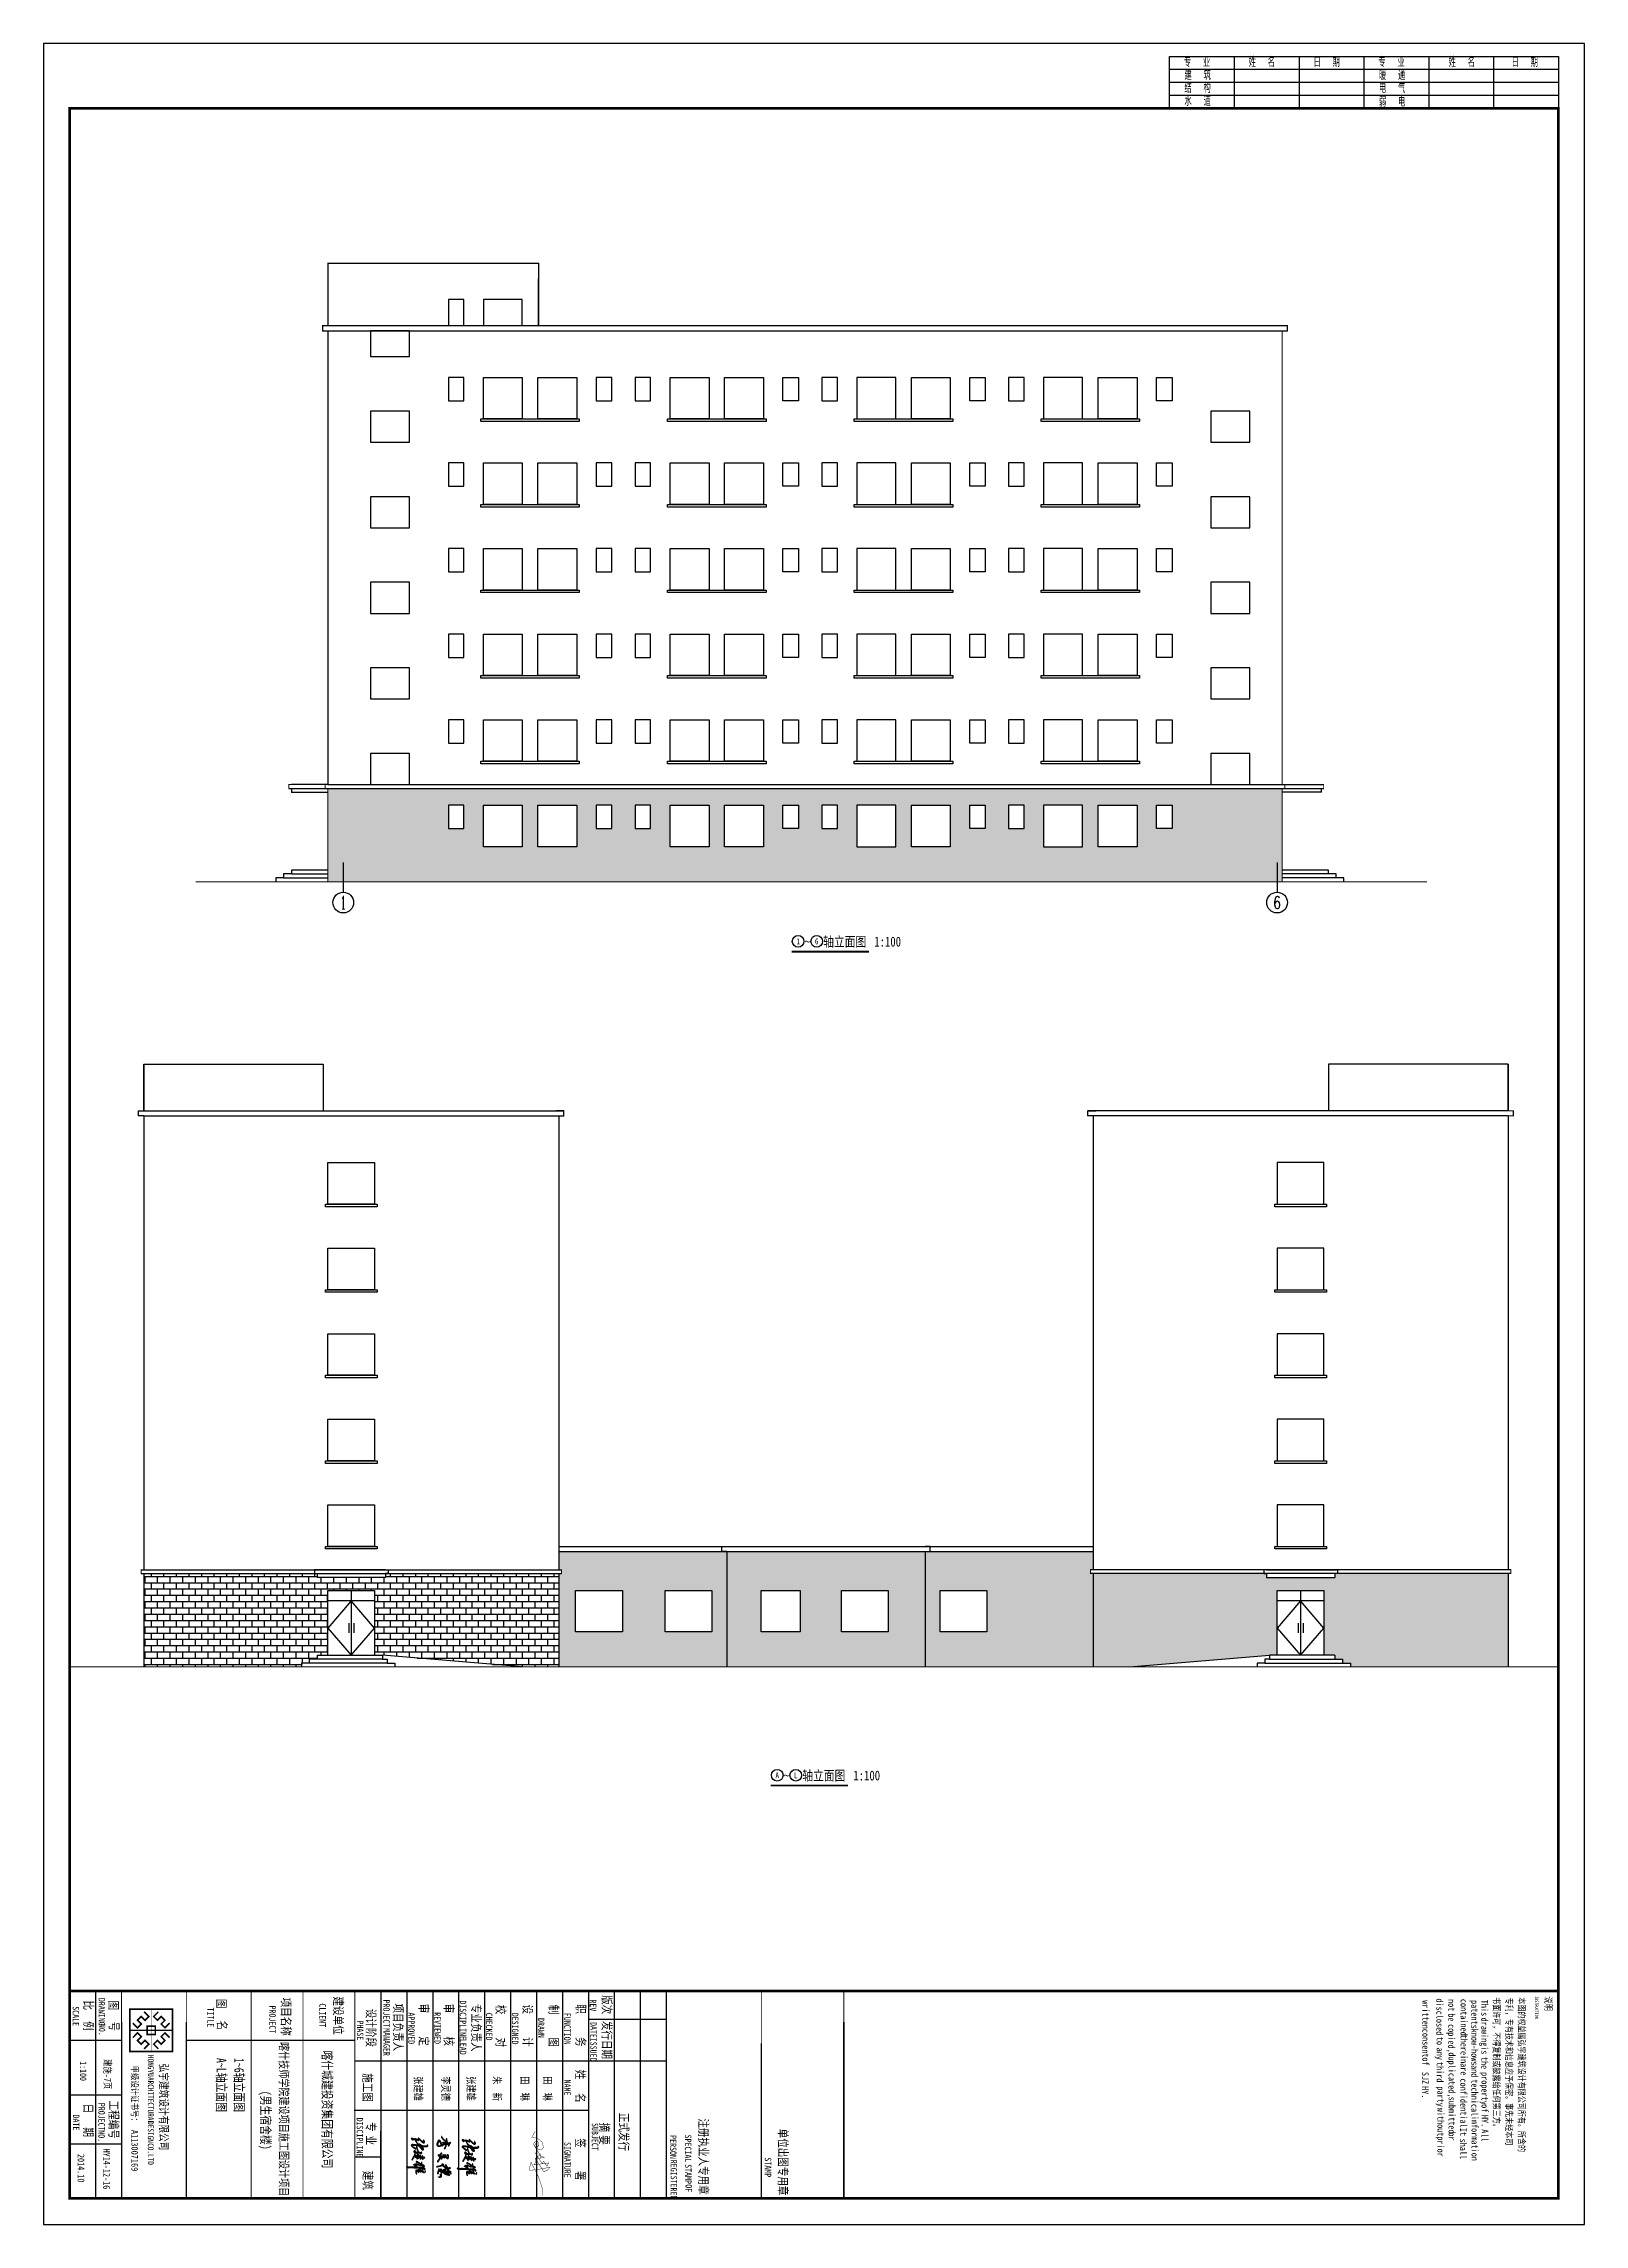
# Model space of a CAD drawing. Extents: x 174641 to 414490, y 73126 to 493158.
# Drawn here: x 174658 to 234058, y 73273 to 157373 of the extents above; entities that cross this region are included whole.
import ezdxf
from ezdxf.enums import TextEntityAlignment as Align

# ---------------------------------------------------------------- set-up
doc = ezdxf.new("R2010")
doc.units = 0
doc.header["$LTSCALE"] = 1000
doc.header["$MEASUREMENT"] = 0
for name, color, linetype in [('AXIS', 3, 'Continuous'), ('AXIS_TEXT', 7, 'Continuous'), ('DIM_SYMB', 3, 'Continuous'), ('PUB_TEXT', 7, 'Continuous'), ('PUB_TITLE', 7, 'Continuous'), ('TK', 126, 'Continuous'), ('TWT_TITLE', 7, 'Continuous'), ('WALL', 2, 'Continuous'), ('文字和字符', 7, 'Continuous')]:
    doc.layers.add(name, color=color, linetype=linetype)
doc.styles.add('-宋体', font='', dxfattribs={"width": 0.8})
doc.styles.add('_TCH_AXIS', font='COMPLEX', dxfattribs={"bigfont": 'GBCBIG'})
doc.styles.add('_TEL_DIM', font='simhei.ttf', dxfattribs={"width": 0.8, "height": 3.5})
doc.styles.add('COMPLEX', font='COMPLEX')
doc.styles.get("Standard").update_dxf_attribs({"font": 'gbenor.shx', "bigfont": 'gbcbig.shx'})
doc.styles.get('-宋体').set_extended_font_data('SimSun')
pattern_1 = [(0, (0, 0), (0, 242.6208), []), (90, (0, 0), (-242.6208, 242.6208), [242.6208, -242.6208])]

msp = doc.modelspace()

# ---------------------------------------------------------------- texts
at = {"style": '-宋体', "width": 0.75}
for s, height, p in [('SCALE', 250, (175774.7, 81685.4)), ('比', 350, (176212.9, 81903.5)), ('DRAWING', 250, (176777.2, 82008.2)), ('图', 350, (177178.3, 81905.4)), ('TITLE', 250, (180973.9, 81637.5)), ('图', 350, (181340.5, 81964)), ('PROJECT', 250, (183359.4, 81712.6)), ('项目名称', 350, (183830.3, 82015.2)), ('CLIENT', 250, (185288.5, 81795.5)), ('建设单位', 350, (185846.3, 82059.7)), ('PROJECT', 250, (187752.2, 81943.8)), ('项目负责人', 350, (188156.2, 81790.9)), ('审     定', 350, (189147.3, 81782.7)), ('审     核', 350, (190111.2, 81782.7)), ('DISCIPLINE', 250, (190702.4, 81912.3)), ('专业负责人', 350, (191163.7, 81773.4)), ('校     对', 350, (192107, 81737.3)), ('设     计', 350, (193147.1, 81753.4)), ('制     图', 350, (194147.9, 81743.2)), ('职     务', 350, (195194.8, 81755.5)), ('REV', 250, (195715.4, 81947.3)), ('版次', 350, (196199.3, 82110.7)), ('INSTRUCTION', 129.153, (232151.4, 82071.5)), ('例', 350, (176206.9, 81105.2)), ('N0.', 250, (176787.8, 81004)), ('号', 350, (177202.4, 81093.6)), ('名', 350, (181365.7, 81134.6)), ('PHASE', 250, (186737, 81138.2)), ('设计阶段', 350, (187106.2, 81586.6)), ('MANAGER', 250, (187758.7, 80841.4)), ('APPROVED', 250, (188713.2, 81447.1)), ('REVIEWED', 250, (189716.7, 81453.8)), ('CHECKED', 250, (191709.7, 81435.8)), ('DESIGNED', 250, (192714.1, 81434.3)), ('DRAWN', 250, (193714, 81231.5)), ('FUNCTION', 250, (194724.9, 81428.4)), ('DATE', 250, (195734.4, 81075.8)), ('发行日期', 350, (196202.4, 81119.8)), ('喀什技师学院建设项目施工图设计项目', 333.245, (183754, 80304.2)), ('喀什城建投资集团有限公司', 370.273, (185408.4, 79978.2)), ('LEAD', 250, (190703.8, 80429.7)), ('ISSUED', 250, (195732.7, 80471.3)), ('1:100', 250, (176061.7, 79568.6)), ('建施-7页', 267.73, (176991.5, 79641.7)), ('A~L轴立面图', 370.27, (181329.5, 79688.5)), ('1~6轴立面图', 370.27, (182011.7, 79688.5)), ('施工图', 350, (186977.9, 79098.6)), ('姓   名', 350, (195179.5, 79237.5)), ('(男生宿舍楼)', 370.27, (183034.9, 78422)), ('张建雄', 300, (188949.9, 78982.3)), ('李灵德', 300, (190012.7, 78980)), ('张建雄', 300, (190989.8, 78986.4)), ('朱  新', 300, (191989.8, 78986.4)), ('田  琳', 300, (193056.1, 78986.4)), ('田  琳', 300, (193936.9, 78986.4)), ('NAME', 250, (194728.7, 78856.3)), ('DATE', 250, (175786.2, 77507.6)), ('日', 350, (176204, 77927.5)), ('PROJECT', 250, (176770, 77960.8)), ('工程编号', 350, (177190.7, 78043.9)), ('DISCIPLINE', 250, (186726.5, 77389.3)), ('正式发行', 350, (196854.4, 77572.4)), ('期', 350, (176206.4, 77012.6)), ('NO.', 250, (176767.6, 76902.8)), ('专', 350, (187100.4, 77215.2)), ('业', 350, (187099.3, 76697.7)), ('签     署', 350, (195178.6, 76594.7)), ('SUBJECT', 250, (195791.3, 77182.8)), ('要', 350, (196102.4, 76712.7)), ('摘', 350, (196102.4, 77200.8)), ('PERSON', 250, (198805.1, 76713.9)), ('SPECIAL', 250, (199379.3, 76735.4)), ('注册执业人专用章', 350, (199927, 77356.8)), ('单位出图专用章', 350, (202990.1, 76960.9)), ('2014.10', 267.73, (175968.4, 75989.7)), ('HY14-12-16', 267.73, (176954.6, 76195.9)), ('SIGNATURE', 250, (194729.7, 76450.3)), ('REGISTERED', 250, (198829.7, 75764.5)), ('STAMP', 250, (202460.2, 75857.6)), ('建筑', 350, (186981.2, 75338.2)), ('STAMP', 250, (199386.5, 75595.7)), ('OF', 250, (199404, 74817.8))]:
    msp.add_text(s, height=height, rotation=270, dxfattribs=at).set_placement(p)
at = {"layer": 'PUB_TEXT', "color": 3, "style": '-宋体'}
for s, height, width, p, p2 in [('1', 232.3, 1.040462, (203678.5, 122635.6), (203816, 122635.6)), ('6', 233, 1.028571, (204395.1, 122635.3), (204531.5, 122635.3)), ('A', 233.4, 1.022727, (202873, 90476.3), (203008.8, 90476.3)), ('L', 231.6, 1.052632, (203587.6, 90477.1), (203726.3, 90477.1))]:
    msp.add_text(s, height=height, dxfattribs=dict(at, width=width)).set_placement(p, p2, align=Align.FIT)
at = {"layer": 'PUB_TEXT', "color": 3, "style": '-宋体', "width": 0.8}
for s, height, p in [('轴立面图', 379.75, (204713.3, 122551.8)), ('1:100', 379.75, (206680.8, 122551.8)), ('~', 379.7, (203997.3, 122551.8)), ('轴立面图', 379.75, (203907, 90393)), ('~', 379.7, (203190.9, 90393)), ('1:100', 379.75, (205874.5, 90393))]:
    msp.add_text(s, height=height, dxfattribs=at).set_placement(p)
at = {"layer": 'TK', "style": '-宋体', "width": 0.75}
for s, height, p in [('written', 258.23, (227814, 81916.2)), ('disclosed', 258.23, (228352.6, 81987.8)), ('not', 258.23, (228809.4, 81962.2)), ('contained', 258.23, (229285.4, 81969.2)), ('patents', 258.23, (229698.6, 81923.4)), ('This', 258.23, (230082.7, 81935.2)), ('书面许可，不得复制或披露给任何第三方。', 258.228, (230545.1, 82035.1)), ('专利，专有技术和信息应予保密。事先未经本司', 258.228, (231027.9, 82014.6)), ('本图的权益属弘宇建筑设计有限公司所有。所含的', 258.228, (231512.3, 82027.7)), ('consent', 258.23, (227814, 80814.5)), ('copied,', 258.23, (228809.4, 80998.2)), ('be', 258.23, (228809.4, 81411.3)), ('know-hows', 258.23, (229698.6, 80821.6)), ('drawing', 258.23, (230082.7, 81246.6)), ('any', 258.23, (228362.5, 80089.5)), ('to', 258.23, (228362.5, 80502.6)), ('therein', 258.23, (229285.4, 80592)), ('is', 258.23, (230082.7, 80144.8)), ('SJZ', 258.23, (227795.5, 79152.4)), ('of', 258.23, (227814, 79712.7)), ('third', 258.23, (228362.5, 79538.6)), ('duplicated,', 258.228, (228821.2, 79906.5)), ('are', 258.23, (229285.4, 79490.2)), ('and', 258.23, (229703.2, 79418.4)), ('property', 258.23, (230092.3, 79147)), ('the', 258.23, (230082.7, 79731.7)), ('HY.', 258.23, (227795.5, 78601.5)), ('party', 258.23, (228394, 78596.5)), ('confidential.', 258.228, (229275.3, 78901.2)), ('technical', 258.23, (229703.2, 78867.6)), ('without', 258.23, (228394, 77770.2)), ('submitted', 258.23, (228823, 78197.7)), ('information', 258.228, (229707.6, 77458.8)), ('of', 258.23, (230092.3, 77907.5)), ('HY.', 258.23, (230092.3, 77494.3)), ('prior', 258.23, (228394, 76668.4)), ('or', 258.23, (228823, 76820.4)), ('shall', 258.23, (229260.8, 76581.8)), ('It', 258.23, (229260.8, 76995)), ('All', 258.23, (230092.3, 76943.4))]:
    msp.add_text(s, height=height, rotation=270, dxfattribs=at).set_placement(p)
at = {"layer": 'TK', "color": 9}
for s, height, style, width, p in [('说明', 265.82, '-宋体', 0.75, (232542.6, 82062.3)), ('甲级设计证书号：', 255.08, '_TEL_DIM', 0.8, (178043, 79394.3)), ('HONGYU', 227.85, '-宋体', 0.75, (178676.3, 79805.9, 0)), ('弘宇建筑设计有限公司', 318.99, '-宋体', 0.75, (179130.8, 79473.1)), ('ARCHITECTURAL', 227.848, '-宋体', 0.75, (178676.3, 78955.2, 0)), ('A113007169', 255.08, '_TEL_DIM', 0.8, (178043, 76915.4)), ('DESIGN', 227.85, '-宋体', 0.75, (178676.3, 77254, 0)), ('CO.LTD', 227.85, '-宋体', 0.75, (178676.3, 76403.3, 0))]:
    msp.add_text(s, height=height, rotation=270, dxfattribs=dict(at, style=style, width=width)).set_placement(p)

# ---------------------------------------------------------------- blocks, each defined once
blk = doc.blocks.new('_AXISO')
blk.add_circle((0, 0), 0.5)
at = {"layer": 'AXIS_TEXT', "style": 'COMPLEX', "width": 1.041667}
blk.add_attdef('A', text='', height=0.56, dxfattribs=at).set_placement((-0.25, -0.28), (0.25, -0.28), align=Align.FIT)
blk = doc.blocks.new('logo')
at = {"color": 6}
blk.add_line((1004, 2011), (1004, 0), dxfattribs=at)
at = {"color": 6, "const_width": 74.6}
for points in [[(0, 2011), (2008, 2011), (2008, 0), (0, 0)], [(809, 1198), (1199, 1198), (1199, 813), (809, 813)]]:
    blk.add_lwpolyline(points, close=True, dxfattribs=at)
at = {"color": 6}
blk.add_lwpolyline([(0, 2011), (2008, 2011), (2008, 0), (0, 0)], close=True, dxfattribs=at)
for points, const_width in [([(660, 1874), (883, 1654), (704, 1475), (526, 1653), (350, 1477), (528, 1299), (350, 1120), (129, 1340)], 74.6), ([(1004, 2011), (1004, 0)], 15.2), ([(1348, 1874), (1125, 1654), (1304, 1475), (1482, 1653), (1658, 1477), (1480, 1299), (1659, 1120), (1879, 1340)], 74.6), ([(0, 1006), (2008, 1006)], 15.2), ([(660, 137), (883, 357), (704, 536), (526, 358), (350, 534), (528, 712), (350, 891), (129, 671)], 74.6), ([(1348, 137), (1125, 357), (1304, 536), (1482, 358), (1658, 534), (1480, 712), (1659, 891), (1879, 671)], 74.6)]:
    blk.add_lwpolyline(points, dxfattribs=dict(at, const_width=const_width))
blk = doc.blocks.new('田琳')
at = {"const_width": 20}
for points in [[(37074, 43541), (37392, 43371), (37434, 43661), (37646, 43908), (37893, 43957), (37999, 43894), (38020, 43731), (37921, 43590), (37801, 43527), (37709, 43555), (37858, 43668), (37801, 43724), (37618, 43682), (37582, 43590), (37681, 43463), (37758, 43465), (38199, 43741), (38446, 43833), (38404, 44009), (38329, 43797), (38241, 43806), (38370, 43670), (38453, 43638), (38446, 43833)], [(38170, 43531), (38717, 43893), (38612, 43976), (38783, 44086), (38857, 44142), (38691, 44234), (38791, 43477), (38682, 43556), (38559, 43578), (38445, 43547), (39146, 43985), (39054, 44169), (38918, 44287), (39041, 43552), (39067, 43259), (38988, 43245), (38660, 43333), (39372, 43699), (40071, 43934), (40071, 43934), (40359, 43926)]]:
    blk.add_lwpolyline(points, dxfattribs=at)
blk = doc.blocks.new('$titleblk$00000094')
for p, q in [((-150, 20), (0, 20)), ((-150, 0), (-150, 20)), ((-125, 20), (-125, 0)), ((-100, 20), (-100, 0)), ((-75, 20), (-75, 0)), ((-50, 20), (-50, 0)), ((-25, 20), (-25, 0)), ((0, 20), (0, 0)), ((0, 15), (-150, 15)), ((0, 10), (-150, 10)), ((0, 5), (-150, 5))]:
    blk.add_line(p, q)
at = {"width": 0.8}
for s, p in [(' 专   业', (-145.93, 16)), (' 姓   名', (-120.93, 16)), (' 日   期', (-95.93, 16)), (' 专   业', (-70.93, 16)), (' 姓   名', (-43.85, 16)), (' 日   期', (-19.57, 16)), ('结   构', (-144.19, 6)), ('建   筑', (-144.19, 11)), ('暖   通', (-69.19, 11)), ('电   气', (-69.19, 6)), ('水   道', (-144.19, 1)), ('弱   电', (-69.19, 0.73))]:
    blk.add_text(s, height=3.5, rotation=0, dxfattribs=at).set_placement(p)

# ---------------------------------------------------------------- hatches: boundary and pattern name
h = msp.add_hatch()
h.set_pattern_fill('AR-B816', color=253, scale=200)
h.set_pattern_definition(pattern_1)
h.paths.add_polyline_path([(222410.9, 128650.2), (185610.9, 128650.2), (185610.9, 125050.2), (222410.9, 125050.2)])
h.paths.add_polyline_path([(197460.9, 127100.2), (197460.9, 128000.2), (198060.9, 128000.2), (198060.9, 127100.2)], flags=16)
h.paths.add_polyline_path([(196560.9, 127100.2), (195960.9, 127100.2), (195960.9, 128000.2), (196560.9, 128000.2)], flags=16)
h.paths.add_polyline_path([(198810.9, 126400), (198810.9, 128000.2), (200310.9, 128000.2), (200310.9, 126400)], flags=16)
h.paths.add_polyline_path([(195210.9, 126400), (193710.9, 126400), (193710.9, 128000.2), (195210.9, 128000.2)], flags=16)
h.paths.add_polyline_path([(200910.9, 126400), (200910.9, 128000.2), (202410.9, 128000.2), (202410.9, 126400)], flags=16)
h.paths.add_polyline_path([(193110.9, 126400), (191610.9, 126400), (191610.9, 128000.2), (193110.9, 128000.2)], flags=16)
h.paths.add_polyline_path([(203160.9, 127100.2), (203160.9, 128000.2), (203760.9, 128000.2), (203760.9, 127100.2)], flags=16)
h.paths.add_polyline_path([(190860.9, 127100.2), (190260.9, 127100.2), (190260.9, 128000.2), (190860.9, 128000.2)], flags=16)
h.paths.add_polyline_path([(204660.9, 127100.2), (204660.9, 128000.2), (205260.9, 128000.2), (205260.9, 127100.2)], flags=16)
h.paths.add_polyline_path([(206010.9, 126400), (206010.9, 128000.2), (207510.9, 128000.2), (207510.9, 126400)], flags=16)
h.paths.add_polyline_path([(208110.9, 126400), (208110.9, 128000.2), (209610.9, 128000.2), (209610.9, 126400)], flags=16)
h.paths.add_polyline_path([(210360.9, 127100.2), (210360.9, 128000.2), (210960.9, 128000.2), (210960.9, 127100.2)], flags=16)
h.paths.add_polyline_path([(211860.9, 127100.2), (211860.9, 128000.2), (212460.9, 128000.2), (212460.9, 127100.2)], flags=16)
h.paths.add_polyline_path([(213210.9, 126400), (213210.9, 128000.2), (214710.9, 128000.2), (214710.9, 126400)], flags=16)
h.paths.add_polyline_path([(215310.9, 126400), (215310.9, 128000.2), (216810.9, 128000.2), (216810.9, 126400)], flags=16)
h.paths.add_polyline_path([(217560.9, 127100.2), (217560.9, 128000.2), (218160.9, 128000.2), (218160.9, 127100.2)], flags=16)
h = msp.add_hatch()
h.set_pattern_fill('AR-B816', color=253, scale=200)
h.set_pattern_definition(pattern_1)
h.paths.add_polyline_path([(200998.9, 99219), (200798.9, 99219), (194518.9, 99219), (194518.9, 98519), (194618.9, 98519), (194618.9, 98369), (194518.9, 98369), (194518.9, 94769), (200998.9, 94769)])
h.paths.add_polyline_path([(200418.9, 97719), (200418.9, 96119), (198618.9, 96119), (198618.9, 97719)], flags=16)
h.paths.add_polyline_path([(196968.9, 97719), (196968.9, 96119), (195168.9, 96119), (195168.9, 97719)], flags=16)
h.paths.add_polyline_path([(208638.9, 99219), (200998.9, 99219), (200998.9, 94769), (208638.9, 94769)])
h.paths.add_polyline_path([(203818.5, 97719), (203818.5, 96119), (202318.5, 96119), (202318.5, 97719)], flags=16)
h.paths.add_polyline_path([(205418.9, 97719), (207218.9, 97719), (207218.9, 96119), (205418.9, 96119)], flags=16)
h.paths.add_polyline_path([(215118.9, 98369), (215018.9, 98369), (215018.9, 98519), (215118.9, 98519), (215118.9, 99219), (208638.9, 99219), (208638.9, 94769), (211966.4, 94769), (215118.9, 94769)])
h.paths.add_polyline_path([(211018.9, 97719), (211018.9, 96119), (209218.9, 96119), (209218.9, 97719)], flags=16)
h.paths.add_polyline_path([(222218.9, 97719), (224018.9, 97719), (224018.9, 95219), (224438.9, 95219), (224438.9, 95069), (224738.9, 95069), (224738.9, 94919), (225038.9, 94919), (225038.9, 94769), (231118.9, 94769), (231118.9, 98369), (224438.9, 98369), (224438.9, 98219), (221798.9, 98219), (221798.9, 98369), (215118.9, 98369), (215118.9, 94769), (216518.9, 94769), (221918.9, 95219), (222218.9, 95219)])
h = msp.add_hatch()
h.set_pattern_fill('AR-B816', color=253, scale=200)
h.set_pattern_definition(pattern_1)
h.paths.add_polyline_path([(194518.9, 98369), (187838.9, 98369), (187838.9, 98219), (185198.9, 98219), (185198.9, 98369), (185098.9, 98369), (178518.9, 98369), (178518.9, 94769), (184598.9, 94769), (184598.9, 94919), (184898.9, 94919), (184898.9, 95069), (185198.9, 95069), (185198.9, 95219), (185618.9, 95219), (185618.9, 97719), (187418.9, 97719), (187418.9, 95219), (187718.9, 95219), (193118.9, 94769), (194518.9, 94769)])
at = {"layer": '文字和字符'}
h = msp.add_hatch(color=6, dxfattribs=at)
edge = h.paths.add_edge_path()
edge.add_spline(control_points=[(189320, 76517.5), (189319.9, 76517.3), (189321.1, 76492.4), (189334.7, 76479.6), (189341.4, 76460.9), (189343.9, 76443.1), (189334.2, 76424.2), (189314.4, 76419.7), (189296.3, 76422.2), (189278.8, 76424.1), (189262.1, 76439.7), (189242.5, 76454), (189222.2, 76473.5), (189203.2, 76495.2), (189179, 76512.5), (189164.7, 76534.3), (189149.3, 76546.3), (189141.6, 76555.3), (189134.3, 76559), (189125.8, 76553.6), (189133.1, 76539.2), (189131.2, 76523.8), (189115.3, 76506.5), (189094, 76518.9), (189075.2, 76523.8), (189060.3, 76528.7), (189047.2, 76534.8), (189034.4, 76534.8), (189024.9, 76537.7), (189016.6, 76532.7), (189016.1, 76525.3), (189011.2, 76521.9), (189006, 76518.2), (189008.7, 76511.2), (189009.9, 76504.2), (189014.3, 76496.1), (189019.4, 76486.9), (189022.9, 76475.8), (189030.1, 76466.3), (189036.6, 76455.6), (189044.3, 76442.6), (189052.8, 76428.5), (189061.2, 76415.4), (189069.7, 76403.2), (189078.6, 76388.5), (189089.6, 76377.4), (189095.7, 76361.8), (189106.4, 76364.8), (189115, 76365.6), (189125.2, 76365.8), (189134.9, 76364), (189145.3, 76363.5), (189155.9, 76360.8), (189171.6, 76355.7), (189185.8, 76342), (189203.8, 76330.2), (189215.5, 76317.7), (189224.6, 76308.8), (189232.5, 76299.5), (189246.4, 76300.9), (189264.3, 76297.7), (189283.2, 76292.4), (189315.8, 76289.4), (189349.8, 76286.2), (189386, 76288.9), (189410.3, 76290), (189426.9, 76296.5), (189437.2, 76301.5), (189452.2, 76306.7), (189440.3, 76313.8), (189434.6, 76330), (189458.3, 76332.5), (189470.1, 76320.9), (189471.3, 76304), (189460.6, 76289.7), (189444.6, 76280.8), (189424.1, 76273.8), (189403.8, 76272.9), (189384.6, 76273), (189365.7, 76272.9), (189341.7, 76273.3), (189314.4, 76271.7), (189287.4, 76277.3), (189270.1, 76275.7), (189250, 76281.5), (189260.2, 76261.2), (189271.3, 76249.9), (189284, 76229.1), (189291.7, 76208), (189300.9, 76189.2), (189308.2, 76170.9), (189298.9, 76150.9), (189278.5, 76145.8), (189261.1, 76150.1), (189243.5, 76157.6), (189229.8, 76175.3), (189209, 76195.4), (189187.3, 76221.5), (189166.3, 76248.9), (189145.3, 76270.7), (189133.5, 76287.6), (189123.8, 76309.5), (189096.4, 76304.5), (189076.6, 76311.4), (189064.4, 76311.3), (189055.4, 76313.5), (189053.6, 76302.1), (189054, 76291.8), (189051.4, 76274.5), (189052.8, 76253.8), (189051.8, 76233), (189057.3, 76216.2), (189060.1, 76201), (189067.4, 76185.1), (189072.7, 76164.4), (189082.1, 76145.4), (189087.2, 76126.7), (189095.3, 76111.6), (189097.7, 76099.7), (189109.8, 76083.1), (189084.6, 76089.3), (189075.7, 76104.4), (189067.1, 76128.3), (189062.5, 76151.3), (189052.5, 76173), (189046.1, 76193.1), (189041.6, 76215.5), (189039.8, 76239.3), (189037.4, 76265.8), (189036.7, 76289.5), (189039.3, 76305.3), (189040.5, 76315.3), (189027.9, 76318.5), (188992.1, 76322.1), (188943.1, 76330.7), (188894.4, 76334.4), (188869.3, 76337.1), (188856.7, 76325.5), (188855.1, 76315.4), (188856.1, 76302.1), (188875.6, 76287.3), (188893, 76265.3), (188921.4, 76249.7), (188938.7, 76232.1), (188960.1, 76223.1), (188977.5, 76210.1), (188993.9, 76205.2), (189013.7, 76186.6), (188989.5, 76187.7), (188974.7, 76196.8), (188952, 76207.9), (188931.3, 76224.9), (188905, 76239.6), (188882.1, 76263.4), (188854, 76285.3), (188841.5, 76306.7), (188828, 76322.1), (188837.1, 76333.6), (188846.6, 76339.4), (188856.5, 76349.6), (188876.1, 76351.2), (188897.8, 76346.6), (188923.9, 76347.3), (188950.1, 76344), (188975.6, 76340.4), (189002.2, 76337.2), (189024.6, 76333.4), (189042.8, 76328.8), (189054.9, 76331.4), (189061.4, 76342), (189069.9, 76349.8), (189081.1, 76353.1), (189081, 76368.4), (189066.6, 76379.9), (189050.7, 76401.6), (189035.3, 76424.9), (189022.1, 76452.9), (189008.5, 76475.9), (188991.7, 76495.7), (188993.8, 76516.9), (188982.7, 76526.9), (188976.2, 76537.2), (188980, 76546.9), (188974, 76552.7), (188964.7, 76551.8), (188952.6, 76553.6), (188939.4, 76548.1), (188923.7, 76547.3), (188908.7, 76560.5), (188888.5, 76563.3), (188872, 76569.2), (188855.8, 76580.1), (188849.7, 76560.6), (188868.5, 76559), (188882.3, 76549.3), (188889.7, 76538.7), (188907.6, 76524.1), (188885.5, 76529.3), (188877.8, 76536.8), (188868.8, 76542.9), (188860.4, 76547.7), (188853.6, 76553.7), (188847, 76558.6), (188836.2, 76563.5), (188838.9, 76575.9), (188827.7, 76589.9), (188852.3, 76589.9), (188865, 76587.9), (188879.7, 76585.2), (188890.9, 76579.2), (188902.8, 76574.1), (188913.2, 76565), (188926.5, 76562.4), (188939.5, 76562.6), (188951.1, 76564), (188963, 76569.6), (188979.7, 76573.4), (189001.1, 76569.5), (189021, 76560.2), (189042.5, 76552.3), (189062.1, 76542.1), (189080.2, 76537.5), (189092.8, 76533.2), (189100.8, 76528.8), (189111.1, 76529), (189116.3, 76543.3), (189109.7, 76556.6), (189102.4, 76569.9), (189101.5, 76582.7), (189102.9, 76593.5), (189112.1, 76606.7), (189128.1, 76574.2), (189154.6, 76561.8), (189193.2, 76523.5), (189225.4, 76493.2), (189257.9, 76467.9), (189274.3, 76450.9), (189291.4, 76436.6), (189312.6, 76432.7), (189327.9, 76443.6), (189333.9, 76463.6), (189310.4, 76477.3), (189309.5, 76501.4), (189298.4, 76521.7), (189322.3, 76534.2), (189320, 76517.6), (189320, 76517.5)], knot_values=[0, 0, 0, 0, 29.8303295, 58.9178132, 87.4030574, 108.1061562, 133.1781654, 167.21185, 183.4935754, 210.6749552, 237.3136257, 275.8677319, 312.3753169, 353.7610428, 395.8755373, 434.5828788, 460.6697611, 476.274997, 484.4178063, 491.6203431, 511.6761559, 536.924503, 555.6925526, 598.3623563, 618.3481767, 639.1891908, 663.4549199, 677.0630632, 692.3176531, 702.959274, 711.9436589, 720.1446903, 726.9278464, 735.8054804, 746.5707601, 757.6571266, 773.3913287, 790.7673201, 805.4418978, 822.5940953, 842.8666937, 868.3230012, 891.1270327, 907.5733934, 930.6345746, 961.2586134, 976.6887274, 988.0027228, 1001.1708005, 1014.5578074, 1029.6178463, 1042.1330389, 1057.768168, 1075.0051979, 1109.9938103, 1138.0422458, 1164.8952603, 1180.29965, 1191.8747379, 1213.2414421, 1232.3492808, 1268.7252685, 1294.322921, 1368.3957819, 1410.7245563, 1445.0448446, 1469.9443934, 1480.867815, 1499.3285115, 1508.7416294, 1526.2865672, 1555.6491573, 1570.573337, 1593.9825899, 1617.9844454, 1641.3826664, 1669.4398151, 1707.2919743, 1725.0356966, 1749.4333202, 1786.0298006, 1824.8442182, 1863.9116253, 1895.042411, 1908.3964054, 1926.9974547, 1954.7336462, 1988.6055848, 2022.4073365, 2049.2216869, 2076.6734093, 2100.0008901, 2131.5651746, 2154.1846744, 2175.0230506, 2209.5378974, 2244.8462763, 2295.9872178, 2350.3941059, 2388.9045076, 2420.9069734, 2437.8429544, 2481.5385849, 2513.6703401, 2525.0687195, 2534.6850669, 2544.9233212, 2563.3146225, 2581.7681547, 2615.8848326, 2650.046285, 2667.232328, 2688.8724948, 2714.0576465, 2739.7843086, 2777.4678787, 2801.5346987, 2820.718126, 2846.2199894, 2860.6985168, 2879.2435845, 2912.6590079, 2940.6089154, 2982.4231615, 3010.6857841, 3039.1784115, 3070.4014954, 3105.5671917, 3138.0404156, 3181.7796701, 3202.0700171, 3207.3187107, 3220.2282115, 3244.0899556, 3371.1024954, 3414.2256091, 3453.4621929, 3467.2699598, 3480.3000776, 3495.0797261, 3519.9730631, 3575.2206644, 3613.1312082, 3652.7759032, 3675.9177445, 3710.0710838, 3737.5778233, 3760.4560262, 3779.026476, 3804.4060124, 3842.4274042, 3879.5379301, 3916.9035261, 3966.4511228, 4017.1319723, 4061.0721752, 4074.6383945, 4092.5650275, 4109.9473092, 4123.8230443, 4149.665691, 4185.9898727, 4217.2384347, 4257.4462969, 4295.7904147, 4324.3968495, 4369.0082304, 4390.6800821, 4401.8091449, 4417.7036406, 4439.2043565, 4450.5888577, 4460.4042548, 4494.0652031, 4522.5308025, 4573.4585538, 4609.5213423, 4650.9127483, 4685.9178617, 4712.7360456, 4730.1209463, 4746.2860217, 4759.9594899, 4766.8634351, 4776.6725609, 4797.1694202, 4817.2917843, 4834.860476, 4859.3236344, 4896.0668484, 4914.918931, 4939.0657689, 4952.349318, 4974.1770799, 4996.9460002, 5022.500289, 5038.3947221, 5059.2605718, 5074.6963925, 5090.1322132, 5102.8606435, 5115.3632339, 5127.2799069, 5137.8395054, 5160.1102543, 5171.9101696, 5195.8387184, 5221.384366, 5238.4307584, 5255.2984263, 5274.2389885, 5291.838335, 5311.9606991, 5328.5533798, 5346.3647667, 5359.9605695, 5382.9345125, 5416.4772611, 5448.0169544, 5474.3000201, 5511.8803753, 5539.40652, 5552.0588605, 5566.9427399, 5578.0329796, 5588.7298473, 5622.3829063, 5636.0818314, 5651.9857809, 5673.5733396, 5685.0923733, 5703.0462211, 5778.8303778, 5827.289368, 5921.8731857, 5965.4633665, 5998.2315826, 6019.7782131, 6058.7918807, 6074.9518461, 6095.0855642, 6133.6669043, 6164.0159285, 6195.2901733, 6213.3463152, 6227.6726877, 6227.6726877, 6227.6726877, 6227.6726877], degree=3, periodic=0)
edge = h.paths.add_edge_path(flags=16)
edge.add_spline(control_points=[(189205, 76308.9), (189204.9, 76309), (189197.6, 76317.8), (189189.4, 76320.2), (189181.6, 76326.5), (189174, 76331.2), (189165.1, 76336.5), (189154.8, 76340.3), (189144.7, 76345.6), (189135.6, 76348.2), (189128.5, 76349.4), (189122.2, 76349.3), (189116.8, 76348.9), (189111.9, 76347.3), (189109.8, 76341), (189116.1, 76335.1), (189120.3, 76326.2), (189127.5, 76319.2), (189131.5, 76311.2), (189138.8, 76307.9), (189147.1, 76309.4), (189157.7, 76308.6), (189170.1, 76309.4), (189179.7, 76302.6), (189189, 76298.7), (189197.2, 76300.1), (189205.3, 76298), (189206.7, 76303.9), (189205, 76308.8), (189205, 76308.9)], knot_values=[0, 0, 0, 0, 15.1617798, 26.8851153, 40.319645, 54.966413, 64.5687444, 83.2313734, 100.644648, 111.8738248, 122.2617639, 130.597594, 138.137919, 145.2553439, 149.9041889, 163.0579716, 176.2770508, 191.5332175, 204.0027063, 212.7093057, 222.2442582, 238.5189548, 257.6384344, 271.1365093, 286.7047109, 297.4221874, 307.3537278, 313.5196919, 320.4563671, 320.4563671, 320.4563671, 320.4563671], degree=3, periodic=0)
edge = h.paths.add_edge_path(flags=16)
edge.add_spline(control_points=[(189223.8, 76286.8), (189224, 76286.6), (189240.7, 76265.1), (189251.8, 76250.6), (189263.7, 76233), (189275.4, 76214.1), (189276.8, 76193.4), (189283.6, 76175.9), (189276.6, 76166.7), (189269.2, 76158.9), (189252.8, 76168.6), (189239, 76189), (189213.5, 76208.7), (189196.8, 76232.3), (189182.5, 76250), (189170.6, 76264.3), (189161.3, 76276.8), (189154.2, 76286.9), (189145.8, 76290.9), (189142.9, 76302.4), (189159, 76299.7), (189171, 76299.8), (189180.7, 76287.3), (189194.1, 76288.8), (189205.3, 76288.7), (189213.5, 76288.2), (189219.2, 76289.2), (189223.8, 76286.8), (189223.8, 76286.8)], knot_values=[0, 0, 0, 0, 36.4304193, 65.1871972, 91.4197518, 121.899033, 155.8981683, 179.1295991, 191.1875944, 202.5634578, 218.9377572, 256.9026176, 310.3377332, 348.6580265, 377.3801176, 405.1222055, 425.7458442, 443.1172247, 454.8900051, 463.6015941, 481.2319211, 499.9628373, 517.9024977, 538.6061383, 551.1609414, 565.957672, 570.8898856, 577.8668039, 577.8668039, 577.8668039, 577.8668039], degree=3, periodic=0)
edge = h.paths.add_edge_path(flags=16)
edge.add_spline(control_points=[(189088.7, 76347), (189088.8, 76347), (189098.4, 76341.1), (189100.9, 76334.6), (189104.4, 76329.4), (189104.9, 76321.6), (189095.3, 76324.2), (189087.7, 76323.1), (189079.8, 76324.1), (189073.4, 76325.7), (189068, 76326), (189065.7, 76330.1), (189067.1, 76335), (189072.3, 76337.8), (189076.8, 76340.9), (189081.6, 76343.9), (189083.8, 76347.6), (189088.7, 76346.9), (189088.7, 76347)], knot_values=[0, 0, 0, 0, 13.9664306, 26.6422208, 32.8673627, 40.6686872, 50.8654737, 62.8132406, 75.5417737, 82.709236, 91.1580425, 95.5633578, 100.2546402, 110.5156019, 118.4012565, 123.6810067, 133.6755275, 136.491121, 136.491121, 136.491121, 136.491121], degree=3, periodic=0)
edge = h.paths.add_edge_path(flags=16)
edge.add_spline(control_points=[(189001.8, 76552.4), (189001.9, 76552.4), (189011.4, 76546.8), (189009.1, 76538.4), (189007.6, 76532), (189005, 76527.3), (188999.4, 76526.6), (188995, 76528.8), (188989.4, 76530.4), (188986.9, 76535.8), (188986.1, 76542.7), (188984.2, 76552.2), (188993, 76554.3), (188997.5, 76555.3), (189001.7, 76552.4), (189001.8, 76552.4)], knot_values=[0, 0, 0, 0, 11.1226883, 25.4103921, 33.7656496, 39.2597421, 46.3439898, 54.0328351, 60.0992255, 69.7543858, 75.7539059, 90.7349858, 100.5413802, 106.7931966, 112.6985943, 112.6985943, 112.6985943, 112.6985943], degree=3, periodic=0)
h = msp.add_hatch(color=6, dxfattribs=at)
edge = h.paths.add_edge_path()
edge.add_spline(control_points=[(190053.9, 76437.4), (190053.8, 76437.3), (190043.1, 76418.8), (190074.4, 76420.9), (190068.1, 76388), (190070.3, 76369.4), (190063.4, 76345.1), (190042.5, 76356.4), (190019.2, 76360), (189991.8, 76392.4), (189975.6, 76430), (189959.1, 76465.4), (189941.3, 76491.8), (189925.9, 76511.2), (189902.7, 76539.8), (189881, 76502.3), (189864.2, 76477.1), (189850.4, 76445.1), (189839, 76412.9), (189832.3, 76379.1), (189832.4, 76345.4), (189836.8, 76315.6), (189851.9, 76293.1), (189874, 76278.9), (189902, 76274.6), (189932.3, 76276), (189956.6, 76288.3), (189978, 76299.9), (189985.8, 76315.1), (189996.9, 76324.7), (190007.3, 76321.2), (190013.1, 76307.2), (190001.6, 76290.9), (190018.2, 76280.8), (190033.1, 76292.2), (190029.5, 76312.9), (190021.2, 76327.7), (190015.8, 76336.4), (190013.1, 76357.1), (190032.1, 76338.2), (190041.2, 76324.1), (190060.9, 76323.9), (190076.4, 76323.9), (190088.7, 76333.7), (190090.4, 76359.1), (190092.1, 76392.7), (190082.1, 76421.2), (190085.5, 76446.4), (190072, 76449.4), (190061.6, 76449.2), (190054, 76437.5), (190053.9, 76437.4)], knot_values=[0, 0, 0, 0, 18.7727045, 41.4778088, 80.0446273, 116.802218, 137.1637702, 161.4752307, 192.1220081, 241.0842654, 322.8413576, 366.4764744, 403.5993489, 452.2662788, 480.8224366, 525.281218, 577.3459847, 625.6781789, 664.9660982, 720.5300147, 767.5561273, 805.4705451, 843.947055, 876.3037073, 911.805465, 960.1324542, 999.3713001, 1024.9639115, 1058.7779165, 1069.2395788, 1081.9117881, 1097.2375646, 1126.4106683, 1144.8429465, 1154.5010597, 1197.467328, 1213.824352, 1225.5065176, 1243.5416392, 1270.9340247, 1289.0103208, 1319.8305335, 1342.2596981, 1352.7856882, 1381.7043722, 1440.6049706, 1492.6261135, 1513.0176662, 1528.1223359, 1540.5535438, 1559.179396, 1559.179396, 1559.179396, 1559.179396], degree=3, periodic=0)
edge = h.paths.add_edge_path(flags=16)
edge.add_spline(control_points=[(189937.1, 76458.8), (189937.3, 76458.5), (189951.5, 76432.9), (189960.3, 76412.7), (189973.5, 76393.7), (189980.6, 76372.5), (189985, 76354.3), (189980.6, 76335.6), (189966.1, 76327), (189954.6, 76315.9), (189940.5, 76309.1), (189928.9, 76300.7), (189914.8, 76299.7), (189899.1, 76298.3), (189883.8, 76303.2), (189869.9, 76312.8), (189858.9, 76330.4), (189846.3, 76351.6), (189850.8, 76376.6), (189854.2, 76398.6), (189859.6, 76420.7), (189868.6, 76444.4), (189878.1, 76467.8), (189889.5, 76484.8), (189897, 76505.1), (189913.3, 76496.8), (189923.2, 76484.2), (189928.4, 76473.2), (189937.1, 76458.9), (189937.1, 76458.8)], knot_values=[0, 0, 0, 0, 40.204211, 70.0584682, 108.4642159, 130.8840038, 163.6439227, 185.7322956, 204.3346177, 231.0345604, 252.4286637, 268.9827914, 289.8247348, 309.3345904, 334.5056735, 354.7360055, 378.2543867, 420.8024989, 451.9096555, 480.3659556, 514.2450678, 545.9224975, 586.3832323, 616.2695237, 639.0570163, 655.4578973, 678.3459603, 704.3410194, 720.4567105, 720.4567105, 720.4567105, 720.4567105], degree=3, periodic=0)
h = msp.add_hatch(color=6, dxfattribs=at)
edge = h.paths.add_edge_path()
edge.add_spline(control_points=[(190203.2, 76563.6), (190203.2, 76563.3), (190199.9, 76526.7), (190212.4, 76496.5), (190221.1, 76458.1), (190230.7, 76428.8), (190256.4, 76421.9), (190240.2, 76404.7), (190250.4, 76386.8), (190269, 76393.1), (190286.8, 76393.6), (190309.4, 76406.1), (190310.8, 76430.5), (190340.9, 76445.1), (190345.5, 76416), (190329.7, 76399.6), (190318.5, 76374), (190300.2, 76346.3), (190294.9, 76320.4), (190280, 76303.9), (190263.3, 76311.2), (190249, 76329.7), (190251.2, 76353.2), (190239, 76368.7), (190225.5, 76371.8), (190213.7, 76364.1), (190200, 76372.3), (190188.6, 76349.3), (190184.4, 76325.9), (190173.5, 76295.5), (190164.5, 76271.7), (190154.7, 76249.5), (190146.1, 76226.6), (190137.6, 76207.7), (190127.8, 76182.8), (190112.5, 76193), (190091.8, 76205), (190124, 76210.5), (190130.2, 76233.8), (190142.4, 76257.8), (190151.3, 76285.7), (190163, 76312.3), (190172.5, 76337.6), (190177.2, 76354.7), (190182.6, 76372.9), (190158.1, 76372.7), (190142.1, 76369.5), (190123, 76369.8), (190109.6, 76376.1), (190100.8, 76388.7), (190100.8, 76408.6), (190116.4, 76425), (190137.5, 76432.2), (190155.2, 76429.2), (190171, 76434.2), (190172.7, 76453), (190151.2, 76463.5), (190132.6, 76481.9), (190109.9, 76503.7), (190085, 76525.7), (190063.2, 76549.3), (190042.4, 76576.4), (190022.6, 76599.2), (190004.4, 76620.6), (189996.8, 76638.7), (189989.3, 76658.7), (190013.1, 76670.8), (190005.1, 76635.2), (190025.3, 76617.7), (190046, 76588.6), (190071.5, 76565.1), (190093.9, 76537.8), (190118.3, 76516.1), (190141.9, 76493.6), (190166.6, 76474.5), (190183.1, 76460.7), (190194, 76448.6), (190210, 76452.6), (190207.4, 76474.2), (190192.8, 76488.6), (190185.8, 76511.9), (190172.9, 76534.1), (190176.8, 76558), (190182.5, 76574.6), (190205, 76584.9), (190203.3, 76563.7), (190203.2, 76563.6)], knot_values=[0, 0, 0, 0, 37.200114, 91.320491, 165.5522771, 191.7943208, 218.3773122, 240.981666, 262.088012, 282.1420049, 312.6865306, 339.649791, 378.6676293, 407.6004672, 437.0736363, 462.0791584, 503.0385375, 551.641933, 598.3825397, 613.5749928, 634.379376, 661.8363355, 708.9936271, 722.171326, 741.2342755, 760.297225, 776.2717764, 792.5690078, 846.8855355, 886.3640671, 923.8791723, 953.5645784, 987.6544371, 1022.9835312, 1050.7376932, 1069.3136733, 1091.6380018, 1119.1250632, 1152.0282309, 1189.9266433, 1231.5093999, 1273.1757429, 1312.041059, 1340.5538055, 1354.6529327, 1375.4126023, 1414.027671, 1435.4769796, 1451.3936332, 1473.9946052, 1495.4403791, 1528.9307065, 1560.5601918, 1583.4207513, 1605.787661, 1617.314314, 1652.8328595, 1689.1669887, 1730.6146018, 1782.4061994, 1827.7081882, 1864.3175545, 1924.1618069, 1954.751664, 1978.4149605, 2009.9013248, 2025.8776612, 2056.2061065, 2101.9245114, 2138.9404552, 2203.6538122, 2245.8742883, 2285.5887919, 2339.1204104, 2381.8898905, 2414.2919027, 2431.7361739, 2443.5186707, 2472.1486127, 2496.8410574, 2531.4902241, 2570.4118677, 2600.5715747, 2626.8136183, 2647.2712579, 2667.4902178, 2667.4902178, 2667.4902178, 2667.4902178], degree=3, periodic=0)
edge = h.paths.add_edge_path(flags=16)
edge.add_spline(control_points=[(190200.1, 76428.5), (190200.1, 76428.3), (190203.4, 76416.3), (190202.4, 76407.5), (190203.5, 76399.2), (190200.9, 76392.6), (190196.1, 76390.6), (190190.7, 76387.7), (190183, 76387.2), (190174.7, 76386), (190166.5, 76385.3), (190159.7, 76385.4), (190151.5, 76384.1), (190144.1, 76385), (190136.6, 76384.1), (190130.2, 76385), (190125.8, 76390.1), (190122.6, 76397.5), (190123.8, 76406.9), (190128.2, 76416.4), (190137, 76420.1), (190146.1, 76422.7), (190156.8, 76422.6), (190168.5, 76424.2), (190177, 76430.5), (190186.4, 76432.3), (190193.5, 76431.4), (190197.6, 76430.5), (190200.1, 76428.5), (190200.1, 76428.5)], knot_values=[0, 0, 0, 0, 17.4047465, 29.3878463, 42.9858669, 50.2663353, 56.9541605, 63.8017737, 75.5811281, 88.4554827, 98.9410865, 109.7922448, 116.8064413, 133.0727929, 140.4415637, 148.3410494, 158.7510595, 166.8322851, 181.3876752, 196.9457508, 207.3697726, 219.6003173, 236.2944437, 252.0934151, 267.3383857, 279.1875617, 291.6354157, 295.0824049, 299.1623256, 299.1623256, 299.1623256, 299.1623256], degree=3, periodic=0)
edge = h.paths.add_edge_path(flags=16)
edge.add_spline(control_points=[(190292.3, 76370.3), (190292.2, 76370.3), (190294.1, 76359.5), (190294, 76352.8), (190291.2, 76345.3), (190288, 76341.1), (190284.1, 76337.8), (190279, 76336.6), (190274.1, 76335.4), (190267.7, 76338.4), (190267.9, 76348.4), (190266.5, 76356.2), (190266, 76363), (190264.3, 76368.9), (190272, 76372.7), (190279, 76373.2), (190285.1, 76375.1), (190292.3, 76370.4), (190292.3, 76370.3)], knot_values=[0, 0, 0, 0, 11.0323938, 27.0802464, 35.7166998, 42.398017, 49.2419219, 56.2544384, 64.0428962, 70.0171423, 82.4000729, 100.1417437, 104.7174155, 111.1552074, 123.0207095, 132.0514923, 141.2124232, 151.788927, 151.788927, 151.788927, 151.788927], degree=3, periodic=0)
h = msp.add_hatch(color=6, dxfattribs=at)
edge = h.paths.add_edge_path()
edge.add_spline(control_points=[(191281, 76461.4), (191281, 76461.2), (191282.1, 76436.3), (191295.8, 76423.6), (191302.5, 76404.9), (191304.9, 76387), (191295.2, 76368.2), (191275.5, 76363.6), (191257.3, 76366.2), (191239.9, 76368.1), (191223.1, 76383.7), (191203.5, 76397.9), (191183.2, 76417.4), (191164.3, 76439.1), (191140, 76456.4), (191125.8, 76478.2), (191110.3, 76490.2), (191102.6, 76499.2), (191095.4, 76502.9), (191086.8, 76497.5), (191094.2, 76483.1), (191092.2, 76467.7), (191076.3, 76450.4), (191055, 76462.8), (191036.3, 76467.7), (191021.3, 76472.6), (191008.3, 76478.7), (190995.4, 76478.7), (190985.9, 76481.6), (190977.7, 76476.6), (190977.1, 76469.2), (190972.3, 76465.8), (190967, 76462.1), (190969.8, 76455.1), (190970.9, 76448.1), (190975.3, 76440), (190980.5, 76430.8), (190984, 76419.7), (190991.2, 76410.2), (190997.6, 76399.5), (191005.4, 76386.5), (191013.8, 76372.4), (191022.3, 76359.3), (191030.7, 76347.1), (191039.6, 76332.4), (191050.6, 76321.3), (191056.7, 76305.7), (191067.4, 76308.7), (191076.1, 76309.5), (191086.2, 76309.7), (191095.9, 76307.9), (191106.3, 76307.4), (191116.9, 76304.7), (191132.6, 76299.6), (191146.8, 76285.9), (191164.9, 76274.1), (191176.5, 76261.6), (191185.7, 76252.7), (191193.6, 76243.4), (191207.4, 76244.8), (191225.3, 76241.6), (191244.2, 76236.3), (191276.8, 76233.3), (191310.9, 76230.1), (191347.1, 76232.8), (191371.3, 76233.9), (191387.9, 76240.4), (191398.3, 76245.4), (191413.2, 76250.6), (191401.4, 76257.7), (191395.6, 76273.9), (191419.3, 76276.4), (191431.2, 76264.8), (191432.4, 76248), (191421.6, 76233.6), (191405.6, 76224.7), (191385.1, 76217.7), (191364.9, 76216.8), (191345.7, 76216.9), (191326.8, 76216.8), (191302.7, 76217.2), (191275.5, 76215.6), (191248.5, 76221.2), (191231.1, 76219.6), (191211, 76225.4), (191221.2, 76205.1), (191232.3, 76193.8), (191245, 76173), (191252.8, 76151.9), (191262, 76133.1), (191269.2, 76114.8), (191259.9, 76094.8), (191239.6, 76089.7), (191222.1, 76094), (191204.5, 76101.5), (191190.9, 76119.2), (191170.1, 76139.3), (191148.4, 76165.4), (191127.3, 76192.8), (191106.3, 76214.6), (191094.5, 76231.5), (191084.8, 76253.4), (191057.4, 76248.5), (191037.6, 76255.3), (191025.5, 76255.2), (191016.5, 76257.4), (191014.7, 76246), (191015, 76235.7), (191012.5, 76218.4), (191013.8, 76197.7), (191012.8, 76176.9), (191018.3, 76160.1), (191021.1, 76144.9), (191028.4, 76129), (191033.7, 76108.3), (191043.2, 76089.3), (191048.2, 76070.7), (191056.3, 76055.5), (191058.7, 76043.6), (191070.9, 76027.1), (191045.6, 76033.2), (191036.8, 76048.3), (191028.2, 76072.2), (191023.5, 76095.2), (191013.6, 76116.9), (191007.1, 76137), (191002.7, 76159.4), (191000.9, 76183.2), (190998.4, 76209.7), (190997.7, 76233.4), (191000.3, 76249.2), (191001.5, 76259.2), (190988.9, 76262.4), (190953.2, 76266.1), (190904.1, 76274.6), (190855.4, 76278.4), (190830.3, 76281.1), (190817.8, 76269.4), (190816.2, 76259.3), (190817.2, 76246), (190836.6, 76231.2), (190854.1, 76209.3), (190882.4, 76193.6), (190899.7, 76176), (190921.2, 76167), (190938.5, 76154), (190955, 76149.1), (190974.8, 76130.5), (190950.6, 76131.6), (190935.7, 76140.7), (190913.1, 76151.8), (190892.3, 76168.8), (190866, 76183.5), (190843.1, 76207.3), (190815.1, 76229.2), (190802.5, 76250.6), (190789.1, 76266), (190798.1, 76277.5), (190807.7, 76283.3), (190817.5, 76293.6), (190837.2, 76295.1), (190858.8, 76290.5), (190884.9, 76291.2), (190911.1, 76288), (190936.6, 76284.3), (190963.2, 76281.1), (190985.7, 76277.3), (191003.8, 76272.7), (191016, 76275.3), (191022.5, 76285.9), (191030.9, 76293.7), (191042.2, 76297), (191042.1, 76312.3), (191027.6, 76323.8), (191011.7, 76345.5), (190996.3, 76368.8), (190983.2, 76396.8), (190969.5, 76419.8), (190952.8, 76439.6), (190954.8, 76460.8), (190943.7, 76470.9), (190937.2, 76481.1), (190941, 76490.8), (190935.1, 76496.6), (190925.7, 76495.7), (190913.6, 76497.5), (190900.5, 76492), (190884.7, 76491.2), (190869.7, 76504.4), (190849.5, 76507.2), (190833, 76513.2), (190816.8, 76524), (190810.8, 76504.5), (190829.5, 76503), (190843.3, 76493.2), (190850.8, 76482.6), (190868.6, 76468.1), (190846.6, 76473.3), (190838.8, 76480.7), (190829.8, 76486.8), (190821.4, 76491.6), (190814.6, 76497.6), (190808, 76502.5), (190797.3, 76507.4), (190800, 76519.8), (190788.7, 76533.8), (190813.4, 76533.8), (190826.1, 76531.8), (190840.8, 76529.1), (190851.9, 76523.1), (190863.8, 76518.1), (190874.2, 76508.9), (190887.5, 76506.3), (190900.6, 76506.5), (190912.2, 76508), (190924, 76513.5), (190940.7, 76517.4), (190962.1, 76513.4), (190982, 76504.1), (191003.6, 76496.2), (191023.1, 76486), (191041.3, 76481.4), (191053.9, 76477.1), (191061.8, 76472.7), (191072.1, 76472.9), (191077.3, 76487.2), (191070.8, 76500.5), (191063.4, 76513.8), (191062.5, 76526.6), (191063.9, 76537.4), (191073.2, 76550.6), (191089.2, 76518.1), (191115.6, 76505.7), (191154.2, 76467.4), (191186.5, 76437.2), (191219, 76411.8), (191235.3, 76394.8), (191252.4, 76380.5), (191273.6, 76376.6), (191288.9, 76387.5), (191295, 76407.5), (191271.5, 76421.2), (191270.5, 76445.3), (191259.5, 76465.6), (191283.3, 76478.1), (191281, 76461.5), (191281, 76461.4)], knot_values=[0, 0, 0, 0, 29.8303295, 58.9178132, 87.4030574, 108.1061562, 133.1781654, 167.21185, 183.4935754, 210.6749552, 237.3136257, 275.8677319, 312.3753169, 353.7610428, 395.8755373, 434.5828788, 460.6697611, 476.274997, 484.4178063, 491.6203431, 511.6761559, 536.924503, 555.6925526, 598.3623563, 618.3481767, 639.1891908, 663.4549199, 677.0630632, 692.3176531, 702.959274, 711.9436589, 720.1446903, 726.9278464, 735.8054804, 746.5707601, 757.6571266, 773.3913287, 790.7673201, 805.4418978, 822.5940953, 842.8666937, 868.3230012, 891.1270327, 907.5733934, 930.6345746, 961.2586134, 976.6887274, 988.0027228, 1001.1708005, 1014.5578074, 1029.6178463, 1042.1330389, 1057.768168, 1075.0051979, 1109.9938103, 1138.0422458, 1164.8952603, 1180.29965, 1191.8747379, 1213.2414421, 1232.3492808, 1268.7252685, 1294.322921, 1368.3957819, 1410.7245563, 1445.0448446, 1469.9443934, 1480.867815, 1499.3285115, 1508.7416294, 1526.2865672, 1555.6491573, 1570.573337, 1593.9825899, 1617.9844454, 1641.3826664, 1669.4398151, 1707.2919743, 1725.0356966, 1749.4333202, 1786.0298006, 1824.8442182, 1863.9116253, 1895.042411, 1908.3964054, 1926.9974547, 1954.7336462, 1988.6055848, 2022.4073365, 2049.2216869, 2076.6734093, 2100.0008901, 2131.5651746, 2154.1846744, 2175.0230506, 2209.5378974, 2244.8462763, 2295.9872178, 2350.3941059, 2388.9045076, 2420.9069734, 2437.8429544, 2481.5385849, 2513.6703401, 2525.0687195, 2534.6850669, 2544.9233212, 2563.3146225, 2581.7681547, 2615.8848326, 2650.046285, 2667.232328, 2688.8724948, 2714.0576465, 2739.7843086, 2777.4678787, 2801.5346987, 2820.718126, 2846.2199894, 2860.6985168, 2879.2435845, 2912.6590079, 2940.6089154, 2982.4231615, 3010.6857841, 3039.1784115, 3070.4014954, 3105.5671917, 3138.0404156, 3181.7796701, 3202.0700171, 3207.3187107, 3220.2282115, 3244.0899556, 3371.1024954, 3414.2256091, 3453.4621929, 3467.2699598, 3480.3000776, 3495.0797261, 3519.9730631, 3575.2206644, 3613.1312082, 3652.7759032, 3675.9177445, 3710.0710838, 3737.5778233, 3760.4560262, 3779.026476, 3804.4060124, 3842.4274042, 3879.5379301, 3916.9035261, 3966.4511228, 4017.1319723, 4061.0721752, 4074.6383945, 4092.5650275, 4109.9473092, 4123.8230443, 4149.665691, 4185.9898727, 4217.2384347, 4257.4462969, 4295.7904147, 4324.3968495, 4369.0082304, 4390.6800821, 4401.8091449, 4417.7036406, 4439.2043565, 4450.5888577, 4460.4042548, 4494.0652031, 4522.5308025, 4573.4585538, 4609.5213423, 4650.9127483, 4685.9178617, 4712.7360456, 4730.1209463, 4746.2860217, 4759.9594899, 4766.8634351, 4776.6725609, 4797.1694202, 4817.2917843, 4834.860476, 4859.3236344, 4896.0668484, 4914.918931, 4939.0657689, 4952.349318, 4974.1770799, 4996.9460002, 5022.500289, 5038.3947221, 5059.2605718, 5074.6963925, 5090.1322132, 5102.8606435, 5115.3632339, 5127.2799069, 5137.8395054, 5160.1102543, 5171.9101696, 5195.8387184, 5221.384366, 5238.4307584, 5255.2984263, 5274.2389885, 5291.838335, 5311.9606991, 5328.5533798, 5346.3647667, 5359.9605695, 5382.9345125, 5416.4772611, 5448.0169544, 5474.3000201, 5511.8803753, 5539.40652, 5552.0588605, 5566.9427399, 5578.0329796, 5588.7298473, 5622.3829063, 5636.0818314, 5651.9857809, 5673.5733396, 5685.0923733, 5703.0462211, 5778.8303778, 5827.289368, 5921.8731857, 5965.4633665, 5998.2315826, 6019.7782131, 6058.7918807, 6074.9518461, 6095.0855642, 6133.6669043, 6164.0159285, 6195.2901733, 6213.3463152, 6227.6726877, 6227.6726877, 6227.6726877, 6227.6726877], degree=3, periodic=0)
edge = h.paths.add_edge_path(flags=16)
edge.add_spline(control_points=[(191166, 76252.8), (191165.9, 76252.9), (191158.6, 76261.7), (191150.5, 76264.1), (191142.6, 76270.4), (191135, 76275.1), (191126.1, 76280.4), (191115.8, 76284.2), (191105.7, 76289.5), (191096.7, 76292.1), (191089.6, 76293.3), (191083.2, 76293.2), (191077.8, 76292.8), (191072.9, 76291.3), (191070.8, 76284.9), (191077.1, 76279), (191081.4, 76270.2), (191088.5, 76263.1), (191092.6, 76255.1), (191099.8, 76251.8), (191108.1, 76253.3), (191118.8, 76252.5), (191131.1, 76253.3), (191140.7, 76246.5), (191150.1, 76242.6), (191158.2, 76244), (191166.3, 76241.9), (191167.7, 76247.8), (191166, 76252.8), (191166, 76252.8)], knot_values=[0, 0, 0, 0, 15.1617798, 26.8851153, 40.319645, 54.966413, 64.5687444, 83.2313734, 100.644648, 111.8738248, 122.2617639, 130.597594, 138.137919, 145.2553439, 149.9041889, 163.0579716, 176.2770508, 191.5332175, 204.0027063, 212.7093057, 222.2442582, 238.5189548, 257.6384344, 271.1365093, 286.7047109, 297.4221874, 307.3537278, 313.5196919, 320.4563671, 320.4563671, 320.4563671, 320.4563671], degree=3, periodic=0)
edge = h.paths.add_edge_path(flags=16)
edge.add_spline(control_points=[(191184.9, 76230.7), (191185, 76230.5), (191201.8, 76209), (191212.8, 76194.5), (191224.7, 76176.9), (191236.4, 76158), (191237.8, 76137.3), (191244.6, 76119.9), (191237.7, 76110.6), (191230.3, 76102.9), (191213.8, 76112.6), (191200.1, 76132.9), (191174.5, 76152.6), (191157.9, 76176.3), (191143.5, 76193.9), (191131.6, 76208.2), (191122.3, 76220.8), (191115.2, 76230.8), (191106.9, 76234.8), (191103.9, 76246.3), (191120, 76243.6), (191132, 76243.7), (191141.7, 76231.2), (191155.1, 76232.7), (191166.4, 76232.6), (191174.6, 76232.1), (191180.3, 76233.1), (191184.8, 76230.8), (191184.9, 76230.7)], knot_values=[0, 0, 0, 0, 36.4304193, 65.1871972, 91.4197518, 121.899033, 155.8981683, 179.1295991, 191.1875944, 202.5634578, 218.9377572, 256.9026176, 310.3377332, 348.6580265, 377.3801176, 405.1222055, 425.7458442, 443.1172247, 454.8900051, 463.6015941, 481.2319211, 499.9628373, 517.9024977, 538.6061383, 551.1609414, 565.957672, 570.8898856, 577.8668039, 577.8668039, 577.8668039, 577.8668039], degree=3, periodic=0)
edge = h.paths.add_edge_path(flags=16)
edge.add_spline(control_points=[(191049.8, 76290.9), (191049.9, 76290.9), (191059.5, 76285), (191062, 76278.6), (191065.5, 76273.3), (191065.9, 76265.5), (191056.3, 76268.1), (191048.8, 76267), (191040.8, 76268), (191034.4, 76269.6), (191029.1, 76269.9), (191026.7, 76274), (191028.2, 76278.9), (191033.3, 76281.7), (191037.8, 76284.8), (191042.7, 76287.8), (191044.8, 76291.5), (191049.7, 76290.9), (191049.8, 76290.9)], knot_values=[0, 0, 0, 0, 13.9664306, 26.6422208, 32.8673627, 40.6686872, 50.8654737, 62.8132406, 75.5417737, 82.709236, 91.1580425, 95.5633578, 100.2546402, 110.5156019, 118.4012565, 123.6810067, 133.6755275, 136.491121, 136.491121, 136.491121, 136.491121], degree=3, periodic=0)
edge = h.paths.add_edge_path(flags=16)
edge.add_spline(control_points=[(190962.8, 76496.3), (190962.9, 76496.3), (190972.4, 76490.8), (190970.1, 76482.3), (190968.6, 76475.9), (190966, 76471.2), (190960.4, 76470.5), (190956, 76472.8), (190950.4, 76474.3), (190948, 76479.7), (190947.1, 76486.7), (190945.3, 76496.1), (190954, 76498.2), (190958.5, 76499.2), (190962.8, 76496.3), (190962.8, 76496.3)], knot_values=[0, 0, 0, 0, 11.1226883, 25.4103921, 33.7656496, 39.2597421, 46.3439898, 54.0328351, 60.0992255, 69.7543858, 75.7539059, 90.7349858, 100.5413802, 106.7931966, 112.6985943, 112.6985943, 112.6985943, 112.6985943], degree=3, periodic=0)
h = msp.add_hatch(color=6, dxfattribs=at)
edge = h.paths.add_edge_path()
edge.add_spline(control_points=[(189241.2, 75634.2), (189241.2, 75634), (189241.4, 75609.5), (189240.9, 75594.1), (189251.3, 75572.7), (189276.3, 75568.7), (189296.5, 75553.4), (189314.9, 75544.4), (189327.2, 75535.7), (189346.8, 75534.7), (189334.7, 75519.7), (189327.8, 75514.8), (189313.4, 75503.5), (189317, 75524.6), (189306.1, 75527.6), (189295.7, 75536.9), (189280.4, 75546.8), (189267.3, 75552.9), (189254.5, 75560.5), (189255, 75546.6), (189261.7, 75537.2), (189266, 75517.9), (189271, 75498.8), (189274.6, 75477.9), (189276.9, 75465.2), (189281.2, 75443.4), (189290.7, 75465.3), (189307.9, 75466.1), (189322.3, 75455.1), (189334.9, 75443.1), (189348.4, 75426.2), (189362.9, 75418.1), (189369.4, 75400.9), (189357.1, 75397.6), (189349.3, 75392.8), (189340.5, 75386.7), (189332.9, 75389.3), (189327, 75398.4), (189342.4, 75400.9), (189345, 75413.9), (189331.6, 75421.3), (189325.2, 75433.8), (189315.3, 75442.6), (189308.4, 75444.8), (189297.6, 75446.1), (189302.6, 75428.2), (189314.4, 75418.6), (189301.2, 75405), (189288.6, 75413.1), (189279.9, 75421.9), (189267.9, 75426.9), (189258.7, 75433.5), (189235.5, 75438.4), (189204, 75438.5), (189161.9, 75440.8), (189128.5, 75447.3), (189092.8, 75450.7), (189057.8, 75448), (189014.4, 75455.8), (188972.3, 75454.7), (188893.5, 75464.9), (188805.4, 75463.2), (188715.9, 75455.3), (188674.1, 75477.1), (188651.1, 75470.2), (188638.5, 75486), (188666.6, 75498.9), (188689.3, 75489.9), (188714.2, 75483.2), (188746.2, 75467.6), (188805.2, 75482.1), (188877.7, 75475.6), (188938.2, 75477.8), (188983.3, 75473.2), (189019.9, 75468.3), (189057.9, 75468.7), (189096.4, 75463), (189140.5, 75465.2), (189191.9, 75457), (189229.7, 75465.3), (189267.7, 75437.5), (189264.3, 75466.3), (189258.7, 75486.7), (189252.2, 75512), (189247.1, 75529), (189243.5, 75543.6), (189240.3, 75556.4), (189242, 75577.5), (189211, 75582.2), (189184.2, 75600.3), (189144.3, 75620.3), (189107.8, 75647.1), (189079.4, 75664.2), (189063.7, 75682.4), (189050.3, 75671.4), (189060.1, 75653.2), (189044.7, 75661.5), (189044.3, 75674.6), (189026.2, 75671.3), (189009.6, 75686.8), (189026.4, 75708.8), (189054.6, 75695.7), (189083.2, 75680.8), (189117, 75657.1), (189152.7, 75634.5), (189187.9, 75611.2), (189211.4, 75603.6), (189236.9, 75586.7), (189223.4, 75621.4), (189232.3, 75637.8), (189223.4, 75658.3), (189236.5, 75667.2), (189249.7, 75659.6), (189245.3, 75653), (189242.2, 75651), (189241.9, 75647.4), (189240.2, 75642.9), (189241.2, 75634.3), (189241.2, 75634.2)], knot_values=[0, 0, 0, 0, 30.0106807, 59.7109139, 78.5931986, 120.4073051, 154.5241407, 185.0041494, 203.0616426, 222.7743168, 238.8071302, 258.4559442, 270.3337816, 293.3308363, 302.7661558, 314.1540113, 351.5926674, 373.783884, 384.727657, 395.7444145, 413.8571627, 437.957453, 474.2617529, 498.637383, 521.9962178, 540.0397568, 556.4405514, 586.9818556, 599.4613703, 631.2920467, 659.8612772, 686.7983624, 704.454635, 714.7732705, 731.8069876, 745.7463986, 755.6027295, 762.3319183, 783.6073582, 794.2487999, 808.9352684, 839.2248223, 854.0006463, 861.2965196, 870.5245293, 890.2820842, 910.9273221, 927.2456809, 946.9583131, 963.3569779, 980.3907346, 1000.0030818, 1009.5154568, 1078.314372, 1130.6783069, 1184.8431285, 1219.9353678, 1279.4617916, 1329.9929238, 1402.6149132, 1454.0865054, 1659.9883917, 1772.1856831, 1817.2464827, 1847.6770459, 1862.2401265, 1879.6087819, 1944.4883316, 1967.7914498, 1986.349178, 2091.4156263, 2201.4531866, 2292.7908476, 2342.0000526, 2390.03078, 2446.0066244, 2499.9168291, 2551.2068764, 2630.9280506, 2705.3685411, 2736.5113039, 2751.1393965, 2799.8827609, 2838.4378162, 2856.100871, 2874.0603264, 2900.8397635, 2911.9020299, 2956.4412305, 2995.6848277, 3055.6177382, 3138.9274189, 3179.4156162, 3204.798199, 3217.1124265, 3237.8280891, 3249.0323037, 3266.5857331, 3281.9736802, 3312.7593107, 3333.8954383, 3372.5344966, 3420.2939115, 3476.8633721, 3540.2849875, 3599.8222415, 3643.146119, 3661.1591502, 3690.7372127, 3733.2001251, 3751.8371183, 3768.4489156, 3785.6566394, 3792.5415451, 3796.7523847, 3800.3552874, 3806.5803559, 3819.8391441, 3819.8391441, 3819.8391441, 3819.8391441], degree=3, periodic=0)
h = msp.add_hatch(color=6, dxfattribs=at)
edge = h.paths.add_edge_path()
edge.add_spline(control_points=[(189228.5, 76061.4), (189228.6, 76061.2), (189234.5, 76036.2), (189236.3, 76016.5), (189218.4, 76006.8), (189203.9, 76013), (189189.2, 76011.5), (189177.2, 76018.3), (189166.9, 76021.4), (189155.4, 76026.2), (189145.1, 76029.7), (189134.6, 76034.6), (189125.3, 76036.7), (189112.6, 76034.5), (189098.5, 76036), (189076.1, 76032), (189054, 76034.9), (189031.4, 76036.4), (189016.4, 76035.5), (189006, 76041.4), (188995.3, 76040.4), (188988.7, 76028.7), (188990.3, 76014.4), (188984.4, 76000.1), (188981.1, 75984.6), (188973.8, 75970.6), (188965, 75952.9), (188960.8, 75936), (188952.7, 75920), (188944.8, 75907.8), (188935.7, 75893.3), (188931.7, 75874.2), (188921, 75856.5), (188911.5, 75833.3), (188903.2, 75813.7), (188891.4, 75795.6), (188884.2, 75781.9), (188880.8, 75762.2), (188864.1, 75758.6), (188845.4, 75766), (188860.5, 75778.1), (188870, 75785), (188874, 75795.5), (188876.4, 75807.7), (188883.9, 75818.2), (188889.5, 75831.1), (188894.7, 75845.9), (188904.6, 75857.5), (188911.1, 75874.5), (188922.4, 75890.8), (188930.4, 75911.7), (188943.6, 75928), (188949.9, 75945.4), (188956.7, 75962.7), (188965.9, 75977.8), (188969.2, 75992.8), (188973.2, 76005.7), (188977.6, 76017.4), (188978.4, 76029.1), (188978.7, 76042.2), (188967.6, 76044.9), (188956.5, 76047.6), (188946.9, 76059.4), (188931.3, 76064.7), (188928.7, 76078.5), (188928.5, 76092.1), (188944.7, 76098), (188952.5, 76112), (188971.3, 76118.5), (188981.4, 76103), (188991.8, 76094), (189000, 76081), (189009.1, 76070), (189000.1, 76055.6), (189011.9, 76051.3), (189021.3, 76050.6), (189035, 76049.6), (189053.4, 76045.5), (189076.3, 76048.5), (189100.7, 76047.9), (189120, 76051.4), (189134.8, 76048.8), (189146.1, 76044.6), (189154.3, 76039.9), (189162.8, 76039.6), (189168.7, 76037), (189176.5, 76035.7), (189183.1, 76032.3), (189189.9, 76029.6), (189196.9, 76029.3), (189203.7, 76027.4), (189212.2, 76024.6), (189216.5, 76033.6), (189211.6, 76038.7), (189210.1, 76045.1), (189201.5, 76045.3), (189205.7, 76057), (189213.5, 76060.4), (189220.5, 76060.6), (189225.1, 76059.5), (189228.5, 76061.5), (189228.5, 76061.4)], knot_values=[0, 0, 0, 0, 31.5674076, 64.8046152, 84.5148994, 102.449572, 127.6652174, 143.393176, 158.7611395, 172.3060836, 195.3863143, 203.7773913, 220.6304696, 233.8966824, 257.0322531, 279.1762013, 327.7008438, 348.6619956, 374.096735, 388.0330755, 396.9153281, 415.8777916, 435.2503808, 456.66983, 478.4310652, 501.305126, 522.0151542, 560.7224723, 573.0462449, 596.2976, 621.4568768, 643.421109, 676.4527223, 706.5598039, 747.9798793, 764.8045249, 796.369237, 812.756663, 842.4219503, 854.7408883, 879.8736462, 891.5881106, 907.3705146, 923.988969, 943.6232965, 959.4056234, 982.7337781, 1008.3815092, 1021.7004947, 1058.2080832, 1090.2498305, 1114.0939444, 1144.201026, 1166.9256462, 1191.5731714, 1217.0022088, 1229.971469, 1248.0637924, 1268.0292492, 1281.4404616, 1294.7538024, 1308.690116, 1329.8583815, 1355.8653225, 1368.4341697, 1386.2099448, 1406.3090504, 1430.0627605, 1453.8458984, 1470.9898042, 1499.0878674, 1512.54167, 1535.2662727, 1553.0420479, 1560.5712334, 1580.1723825, 1594.9171678, 1617.1978836, 1657.9754526, 1689.9435635, 1718.67234, 1738.7767124, 1751.3634103, 1769.1952616, 1777.0256242, 1785.7945424, 1795.9016381, 1809.5684609, 1816.6759835, 1826.397683, 1837.686133, 1847.8818769, 1857.8161282, 1868.1151681, 1875.9171255, 1881.5852631, 1896.5972262, 1905.8217603, 1918.6717851, 1923.2188956, 1927.7826286, 1927.7826286, 1927.7826286, 1927.7826286], degree=3, periodic=0)
edge = h.paths.add_edge_path(flags=17)
edge.add_spline(control_points=[(188974.1, 76091.2), (188974, 76091.3), (188970.4, 76096.9), (188964.4, 76097), (188958.7, 76096.6), (188952.4, 76094.3), (188949.1, 76089.1), (188944, 76086.8), (188942.6, 76082.6), (188942.5, 76078.8), (188945, 76075.9), (188947.5, 76072.7), (188948.5, 76069), (188950, 76065), (188953.6, 76062.5), (188957.8, 76059.1), (188964.8, 76056.5), (188972.7, 76054.5), (188980.7, 76051), (188986.6, 76051.4), (188994.1, 76050.6), (188993.8, 76060.7), (188996.3, 76068.3), (188992.1, 76074), (188989, 76078.1), (188985.5, 76080.6), (188982.1, 76082.7), (188979.9, 76085.6), (188976.4, 76086.9), (188974.1, 76091.1), (188974.1, 76091.2)], knot_values=[0, 0, 0, 0, 9.6639033, 14.6965188, 25.5893241, 33.2870327, 41.4481021, 50.3121166, 54.6698853, 59.3175862, 65.471876, 69.610934, 76.3391681, 81.2509907, 86.9944315, 94.228062, 103.8146925, 117.5505065, 128.2759995, 139.362893, 142.6586428, 157.1099707, 167.5175865, 177.2229566, 183.7836091, 188.9777789, 195.04957, 200.6410991, 203.0838723, 211.1394253, 211.1394253, 211.1394253, 211.1394253], degree=3, periodic=0)
h = msp.add_hatch(color=6, dxfattribs=at)
edge = h.paths.add_edge_path()
edge.add_spline(control_points=[(189263.2, 75913.7), (189263.4, 75913.6), (189274.9, 75901), (189276, 75888), (189282.2, 75873.8), (189277.4, 75862.8), (189280.6, 75854.5), (189290.4, 75852.9), (189303.6, 75854.4), (189318.7, 75852.1), (189331, 75854.8), (189340.3, 75857.3), (189352.6, 75856.4), (189360.2, 75838.9), (189344.9, 75834.7), (189334.6, 75838.5), (189322.7, 75838), (189310.5, 75837.8), (189301.7, 75838.8), (189293.9, 75840.6), (189290.9, 75830.2), (189295.6, 75819.9), (189295.5, 75806.3), (189296, 75796.5), (189294.4, 75786), (189284.4, 75784.7), (189275.7, 75784.9), (189266, 75789), (189256, 75796.2), (189247.7, 75805.7), (189239.2, 75814.8), (189231.3, 75822.5), (189226.4, 75830.9), (189219.9, 75835.3), (189215, 75840.1), (189206.5, 75842.6), (189209.3, 75850.6), (189197.6, 75851.3), (189189, 75853.7), (189177.4, 75846.3), (189180.2, 75837.1), (189184.7, 75829.9), (189189.5, 75822.4), (189190.7, 75813.2), (189193.5, 75803.8), (189193.8, 75795.6), (189191.1, 75786.6), (189184.6, 75788.4), (189178.4, 75787.7), (189175.2, 75796.7), (189177.5, 75805), (189174.7, 75814.2), (189171, 75820.3), (189169.1, 75827.4), (189165.3, 75833.7), (189164.9, 75840.5), (189168.5, 75847.2), (189161.2, 75848.4), (189156.2, 75851), (189148.8, 75850.5), (189143.5, 75850.5), (189138, 75851), (189133, 75852.2), (189128.1, 75851.8), (189124.1, 75852), (189121.1, 75851.6), (189116, 75853.6), (189118.2, 75843.5), (189117.7, 75836.5), (189117, 75829.7), (189113.6, 75824.4), (189102.4, 75826.2), (189090, 75834.1), (189079.1, 75848.9), (189071, 75860.5), (189059, 75867.4), (189047.3, 75868.7), (189038.5, 75860.1), (189044.2, 75854.3), (189048.1, 75848.4), (189053.1, 75841), (189055.6, 75831.7), (189063.5, 75824.1), (189070.6, 75814.7), (189070.7, 75805), (189069.2, 75795.7), (189057.7, 75794.6), (189049.9, 75804.9), (189044.7, 75816.3), (189040.1, 75830.1), (189037.5, 75841.1), (189032.2, 75851.9), (189026, 75858.7), (189023.6, 75870.1), (189011.8, 75866.2), (188999.2, 75867.6), (188985.7, 75867.1), (188971.9, 75862.9), (188963.8, 75872.3), (188967.5, 75881.3), (188975.3, 75885.6), (188985.3, 75879.7), (188996.7, 75877.5), (189007.2, 75877), (189019.4, 75879.6), (189008.6, 75890.7), (189007.1, 75901.7), (189001.6, 75913.3), (188989.6, 75917.8), (188995.9, 75928.2), (189006.1, 75924.6), (189018.7, 75924.3), (189024.1, 75911.8), (189031.2, 75902.3), (189038.8, 75894), (189046.1, 75885.9), (189052.7, 75878.3), (189062.3, 75877.5), (189071, 75875.4), (189080.6, 75875), (189087.3, 75877.3), (189092.3, 75881.3), (189090.7, 75888.1), (189082.7, 75890.6), (189077.6, 75898.9), (189070.7, 75905.7), (189063, 75911.1), (189056.3, 75918.5), (189051.3, 75927.7), (189050.7, 75941.9), (189065.7, 75940.6), (189071.8, 75931.1), (189082.8, 75924.1), (189090, 75911.4), (189097, 75899.6), (189100.5, 75887.5), (189109.4, 75879.8), (189111.3, 75867.2), (189124.2, 75864.8), (189133.4, 75862.7), (189143.2, 75866), (189146, 75875.5), (189136.5, 75883), (189129.5, 75897.3), (189120.1, 75908.4), (189111.8, 75922.8), (189103.2, 75932.7), (189089.9, 75946.6), (189079.1, 75959.5), (189067.7, 75970.9), (189059.6, 75984.2), (189073.9, 75995.5), (189081.7, 75977.7), (189096.2, 75966.7), (189113.8, 75945.1), (189135.9, 75926.4), (189152.9, 75906), (189169.2, 75891.9), (189178.5, 75880.5), (189189.9, 75870.6), (189199.5, 75880.6), (189182.6, 75891.8), (189178.1, 75907.6), (189167.4, 75920.9), (189161.6, 75942.3), (189184.9, 75940.1), (189186.3, 75922.1), (189192.3, 75906.9), (189204.4, 75893.4), (189211.7, 75879.8), (189215.9, 75865.5), (189228.1, 75857.5), (189243, 75859.3), (189254.3, 75860.4), (189268.3, 75857.3), (189267.7, 75870.4), (189263.2, 75879.6), (189258.4, 75890.9), (189250.5, 75899), (189248.6, 75909.4), (189254.6, 75918.9), (189263.2, 75913.7), (189263.2, 75913.7)], knot_values=[0, 0, 0, 0, 21.8142257, 40.0145184, 62.7051026, 80.1812026, 87.0595933, 95.9607414, 117.525979, 144.4891904, 157.4463234, 169.5147308, 184.7875547, 205.8342929, 221.9652377, 235.3603576, 252.742704, 270.7137503, 285.2025893, 292.3910168, 298.2940382, 323.1689318, 339.8907625, 353.6775833, 365.6203638, 378.1292512, 389.5266845, 402.9893813, 420.6114026, 440.5310371, 455.3712903, 472.3368781, 486.5791997, 494.8223137, 504.3522881, 516.7049072, 522.6991809, 530.2769498, 553.6392605, 565.1493369, 577.8648881, 587.5288167, 601.6034276, 613.797645, 625.753182, 641.9377293, 649.9788, 657.7662669, 665.6454681, 673.6866147, 691.0699828, 702.2676419, 712.2237109, 720.5513026, 732.9075692, 741.2995693, 750.3704007, 754.1592773, 767.8199982, 775.0083808, 783.9939264, 790.014194, 797.8933508, 805.0817783, 810.4730877, 814.6663183, 817.7209129, 829.7691765, 838.7606294, 852.2838543, 856.9642769, 862.3555863, 894.6413936, 917.5734788, 938.6558686, 952.3383849, 974.4135949, 984.0910278, 992.0987916, 1002.5654239, 1015.4299808, 1028.3598653, 1041.6177305, 1060.6924494, 1075.1499988, 1081.3303207, 1097.6502109, 1107.2521511, 1133.8257498, 1149.9328661, 1167.6589922, 1180.9457915, 1198.8517415, 1207.2123149, 1222.4838204, 1236.9069489, 1263.2626944, 1278.5577765, 1291.8155764, 1304.4355413, 1313.9223984, 1324.6548843, 1349.1426249, 1361.0204875, 1372.8386006, 1385.3716792, 1406.33795, 1423.5251044, 1437.3404362, 1446.0798622, 1461.3513677, 1476.1688854, 1496.2008129, 1510.8038818, 1526.5604961, 1542.6625758, 1557.1145792, 1565.7669849, 1581.2494591, 1594.8241656, 1604.755407, 1610.7565429, 1619.4141773, 1627.4196571, 1643.6343714, 1658.0372499, 1667.7130869, 1682.7284311, 1698.677316, 1713.2092719, 1728.4808224, 1743.4953686, 1760.3407163, 1781.0624087, 1803.0835859, 1817.9087599, 1831.8295588, 1851.204785, 1861.9372282, 1882.3699859, 1890.7268344, 1902.2734589, 1915.0051193, 1936.4279463, 1969.3892177, 1974.3387243, 2005.7542452, 2023.1684518, 2055.0268444, 2074.268902, 2093.8678305, 2107.7863099, 2127.5997175, 2153.4122087, 2189.4401288, 2240.453356, 2274.0822496, 2299.8939396, 2328.1063226, 2341.3878757, 2350.9898159, 2370.5305508, 2403.2846799, 2421.1906299, 2445.8693095, 2466.3020671, 2483.4910869, 2513.6001407, 2534.8194797, 2557.9885893, 2577.732832, 2594.9153369, 2613.6962081, 2636.6604777, 2648.7980692, 2658.3526654, 2679.5395299, 2695.5826319, 2708.0308638, 2726.091721, 2735.7877793, 2747.1596107, 2747.1596107, 2747.1596107, 2747.1596107], degree=3, periodic=0)
edge = h.paths.add_edge_path(flags=16)
edge.add_spline(control_points=[(189178.3, 75867), (189178.3, 75867), (189172.5, 75872.9), (189169, 75877), (189167.5, 75884.9), (189162.6, 75890.2), (189157.4, 75894.8), (189153.1, 75898.4), (189148.4, 75900.8), (189142.9, 75902), (189139.7, 75898), (189139.1, 75893.1), (189144.2, 75889.3), (189150.1, 75887.9), (189153.6, 75883), (189155.3, 75878.2), (189158.5, 75873.7), (189160.6, 75867.1), (189166, 75863.2), (189170.2, 75858.9), (189174.3, 75858.2), (189179.2, 75859.6), (189178.5, 75863.2), (189178.3, 75867), (189178.3, 75867)], knot_values=[0, 0, 0, 0, 8.4390414, 20.6285697, 28.0970422, 39.8776034, 49.7650507, 57.1789012, 62.8544605, 72.2581545, 76.5816399, 82.9505785, 90.3126242, 100.1886389, 107.6845002, 114.0903514, 121.535477, 130.1110597, 142.3177736, 148.4627567, 154.3875106, 159.5266249, 165.8956481, 169.4599763, 169.4599763, 169.4599763, 169.4599763], degree=3, periodic=0)
edge = h.paths.add_edge_path(flags=16)
edge.add_spline(control_points=[(189277.3, 75836.9), (189277.3, 75837), (189271.2, 75841), (189265.7, 75841.2), (189258.6, 75841.6), (189250.3, 75843.4), (189242.3, 75845.1), (189235.1, 75847.3), (189229.3, 75841.1), (189239, 75837.7), (189244.3, 75830.8), (189248.6, 75822.2), (189256.3, 75815.3), (189261.8, 75807.8), (189267.1, 75797.6), (189275.3, 75800.2), (189283.2, 75801.8), (189281.8, 75816.7), (189279.2, 75826.9), (189279.5, 75834.8), (189277.3, 75836.9), (189277.3, 75836.9)], knot_values=[0, 0, 0, 0, 9.3343113, 17.1407194, 26.3614505, 38.0185787, 52.7891951, 61.0151699, 67.1241542, 79.0685877, 89.2426214, 105.8858809, 117.8027577, 131.4600829, 146.4510712, 157.2024442, 163.3096568, 177.4356074, 205.6307846, 210.5884682, 213.1653817, 213.1653817, 213.1653817, 213.1653817], degree=3, periodic=0)
h = msp.add_hatch(color=6, dxfattribs=at)
edge = h.paths.add_edge_path()
edge.add_spline(control_points=[(190012.5, 76004.3), (190012.4, 76004), (189990.3, 75982.8), (189971.8, 75981.5), (189955.1, 75962.7), (189977.2, 75941.6), (189988.2, 75922.4), (189998.3, 75905.8), (189991.4, 75880.3), (190028.7, 75895.4), (190046.7, 75887.1), (190066.5, 75890.7), (190070.2, 75876.2), (190071, 75862.4), (190058.5, 75858.1), (190048.8, 75862.5), (190037.5, 75863.2), (190025.4, 75866.3), (190017.1, 75868.7), (190005.1, 75870.7), (190015.9, 75853.6), (190024.6, 75845.3), (190025.1, 75830.1), (190019.4, 75818.5), (190012.3, 75807.4), (189996.7, 75803.2), (189981.5, 75807), (189965.6, 75811.3), (189953.2, 75816.7), (189934.2, 75824.1), (189930.1, 75795.4), (189919.2, 75772.4), (189904.5, 75746.2), (189888.9, 75725.6), (189875.9, 75710), (189868.9, 75696.2), (189863.6, 75681.3), (189843.4, 75685.4), (189844, 75702.2), (189842.7, 75719.7), (189860.4, 75728.1), (189870.4, 75741), (189880.2, 75753.3), (189891.2, 75766.6), (189901.8, 75783.6), (189909.5, 75801.3), (189916, 75817.5), (189924.6, 75830.2), (189922.3, 75846.8), (189925.3, 75863.4), (189924.7, 75882.5), (189916.5, 75897.8), (189903.1, 75901.9), (189893.8, 75908.9), (189880.1, 75912.7), (189876, 75927.1), (189862.3, 75932.3), (189863.5, 75945.1), (189873.5, 75955), (189885.7, 75944.8), (189895.4, 75936.7), (189906.8, 75927.9), (189917.3, 75921.1), (189926, 75913.5), (189936, 75905.5), (189952.7, 75900.3), (189966.2, 75904.1), (189979.9, 75901.2), (189979.1, 75916.6), (189969.7, 75923.5), (189961.4, 75933.8), (189954.1, 75946.3), (189937.2, 75949.8), (189932.3, 75966.9), (189939.6, 75982.5), (189955.2, 75989.3), (189968.2, 75998.8), (189978.8, 76008.1), (189989.1, 76014.5), (189999.6, 76021.3), (190011.5, 76017), (190012.6, 76004.3), (190012.5, 76004.3)], knot_values=[0, 0, 0, 0, 39.8786127, 71.0840014, 88.5716018, 128.5574034, 167.5142305, 188.6748213, 208.3235726, 251.5338681, 286.0229483, 304.0407451, 319.8664576, 339.38013, 355.2942065, 363.8669411, 383.0356765, 402.3990148, 414.3671298, 422.1225413, 442.3482673, 461.8160796, 481.6869711, 497.9580951, 516.5510986, 533.8395739, 560.7270717, 581.3945617, 601.1597221, 620.8940407, 649.4262987, 690.673374, 738.2894654, 770.1448609, 799.2643525, 821.4041351, 836.8084718, 857.6471618, 880.9268069, 898.1216579, 926.7515043, 950.0350114, 967.3523072, 991.9981935, 1021.8621083, 1050.4620905, 1072.1406872, 1094.8803726, 1111.3350224, 1139.5200498, 1164.9708217, 1190.2592325, 1204.6655994, 1221.2401168, 1239.0172205, 1259.1772336, 1277.6183967, 1289.9783888, 1306.4839274, 1324.2610312, 1344.7067211, 1362.7998857, 1383.2410294, 1396.9273671, 1410.7945905, 1436.5875599, 1464.6875513, 1472.224323, 1485.3226984, 1508.4707435, 1522.7326229, 1540.0396384, 1566.8449276, 1584.8403426, 1605.7239393, 1632.9036682, 1653.059236, 1673.0305656, 1691.3416188, 1704.2161686, 1722.92022, 1735.167177, 1735.167177, 1735.167177, 1735.167177], degree=3, periodic=0)
edge = h.paths.add_edge_path(flags=16)
edge.add_spline(control_points=[(189988.2, 75876.5), (189988.3, 75876.5), (190001.5, 75864.9), (189994.2, 75851.3), (190004.5, 75834.6), (189994.4, 75827.7), (189985.6, 75828.5), (189976.7, 75832.1), (189966.5, 75834), (189958.2, 75831.2), (189951.4, 75831.1), (189946, 75834.3), (189943.2, 75842.7), (189947.4, 75851.5), (189951.9, 75860.4), (189953.3, 75870.3), (189959.2, 75881.8), (189974.7, 75881.6), (189980.3, 75875.2), (189988.2, 75876.5), (189988.2, 75876.5)], knot_values=[0, 0, 0, 0, 12.5185825, 43.1171278, 64.4338404, 73.9990965, 86.9090737, 99.9168252, 114.3884046, 128.4595849, 136.1249341, 141.7019455, 153.5181432, 168.4835569, 180.9572729, 194.9047841, 210.4277144, 229.5775373, 246.2111159, 250.5409261, 250.5409261, 250.5409261, 250.5409261], degree=3, periodic=0)
h = msp.add_hatch(color=6, dxfattribs=at)
edge = h.paths.add_edge_path()
edge.add_spline(control_points=[(190224.5, 75959.4), (190224.7, 75959.4), (190251.5, 75957), (190265.5, 75940.3), (190275.2, 75912.6), (190271.5, 75881.6), (190273.5, 75848.6), (190260.9, 75822.3), (190239, 75801.7), (190212.8, 75816.7), (190197.4, 75835.4), (190180, 75847.9), (190166.9, 75858.9), (190153.6, 75863.8), (190140, 75868.5), (190131.4, 75880.3), (190118.9, 75888.4), (190109.5, 75899), (190099.4, 75907), (190094.9, 75914.7), (190088.8, 75919.4), (190082.3, 75915.4), (190084.1, 75903.6), (190090.3, 75893.8), (190099.1, 75881.6), (190105.5, 75869.1), (190114.6, 75855.9), (190117.4, 75836.9), (190100.5, 75831.5), (190089.4, 75837.7), (190079.4, 75847.6), (190083.6, 75865.4), (190077.3, 75884.5), (190069.4, 75904.5), (190062.6, 75924), (190053.7, 75939.4), (190046.9, 75959.3), (190068, 75967.6), (190079.7, 75948.6), (190091.4, 75929.6), (190108.1, 75916.7), (190120.4, 75903.4), (190128.6, 75894.9), (190143.3, 75892.7), (190144.5, 75908.8), (190140.1, 75919.6), (190131.8, 75930.4), (190123.4, 75942.1), (190124.7, 75963.4), (190146.2, 75965.6), (190154.6, 75949.4), (190165, 75935.6), (190172, 75919.6), (190175.4, 75902.6), (190176.6, 75887.8), (190181.7, 75868.8), (190198.3, 75856.4), (190213, 75843.5), (190223.1, 75832.3), (190234.5, 75831.9), (190245, 75839), (190246.1, 75855.8), (190248.8, 75873.4), (190247.6, 75892.2), (190248.1, 75909.9), (190244.9, 75923.8), (190240.2, 75934.7), (190229, 75936.2), (190215.7, 75930.9), (190213.3, 75943.9), (190213.4, 75951), (190215.3, 75963.3), (190224.4, 75959.4), (190224.5, 75959.4)], knot_values=[0, 0, 0, 0, 29.3009404, 65.0380174, 98.6398581, 145.2295862, 194.7955156, 232.1147492, 266.9258913, 301.9130224, 339.2674774, 370.8524154, 390.1772959, 409.7956453, 429.660369, 448.3331633, 468.7297954, 490.8819276, 507.4379684, 521.157629, 529.0763403, 535.2543467, 547.8761842, 571.5015083, 585.3199517, 610.3372589, 628.877614, 654.7344552, 672.9087051, 688.3792549, 706.7206123, 726.2975298, 758.2394974, 788.9502636, 816.8102792, 842.1525817, 868.0979085, 885.2623693, 914.7286738, 944.6487335, 982.8136954, 999.6502135, 1020.2288598, 1032.7235689, 1049.4931414, 1071.0950018, 1083.9236811, 1105.3626231, 1132.0752169, 1152.2112835, 1174.9315106, 1200.7045947, 1226.1589214, 1246.3122339, 1272.6813774, 1287.9620917, 1326.688213, 1353.2772947, 1371.7228576, 1386.1285808, 1396.5145288, 1421.5206313, 1449.460288, 1472.5189282, 1499.2917239, 1522.5580985, 1533.0766646, 1544.4564919, 1567.0998536, 1573.0938134, 1593.6786121, 1602.8832042, 1613.437455, 1613.437455, 1613.437455, 1613.437455], degree=3, periodic=0)
h = msp.add_hatch(color=6, dxfattribs=at)
edge = h.paths.add_edge_path()
edge.add_spline(control_points=[(191189.5, 76005.4), (191189.6, 76005.1), (191195.5, 75980.1), (191197.3, 75960.4), (191179.4, 75950.7), (191165, 75957), (191150.3, 75955.5), (191138.2, 75962.2), (191128, 75965.3), (191116.4, 75970.1), (191106.1, 75973.6), (191095.7, 75978.5), (191086.4, 75980.7), (191073.6, 75978.4), (191059.5, 75979.9), (191037.2, 75975.9), (191015, 75978.8), (190992.4, 75980.3), (190977.5, 75979.5), (190967.1, 75985.3), (190956.4, 75984.3), (190949.7, 75972.6), (190951.4, 75958.3), (190945.5, 75944), (190942.1, 75928.5), (190934.9, 75914.5), (190926, 75896.8), (190921.8, 75879.9), (190913.7, 75863.9), (190905.8, 75851.7), (190896.7, 75837.2), (190892.7, 75818.1), (190882, 75800.4), (190872.5, 75777.2), (190864.3, 75757.6), (190852.4, 75739.5), (190845.3, 75725.8), (190841.8, 75706.1), (190825.1, 75702.6), (190806.5, 75709.9), (190821.6, 75722), (190831, 75728.9), (190835, 75739.5), (190837.5, 75751.7), (190844.9, 75762.1), (190850.5, 75775), (190855.7, 75789.8), (190865.7, 75801.4), (190872.2, 75818.4), (190883.4, 75834.7), (190891.5, 75855.6), (190904.6, 75871.9), (190910.9, 75889.4), (190917.7, 75906.7), (190926.9, 75921.7), (190930.3, 75936.7), (190934.2, 75949.6), (190938.6, 75961.3), (190939.5, 75973.1), (190939.7, 75986.1), (190928.7, 75988.8), (190917.5, 75991.5), (190907.9, 76003.3), (190892.3, 76008.6), (190889.8, 76022.4), (190889.6, 76036.1), (190905.7, 76041.9), (190913.5, 76055.9), (190932.4, 76062.4), (190942.4, 76046.9), (190952.9, 76037.9), (190961, 76024.9), (190970.1, 76013.9), (190961.2, 75999.5), (190972.9, 75995.2), (190982.3, 75994.5), (190996.1, 75993.5), (191014.4, 75989.4), (191037.4, 75992.4), (191061.7, 75991.8), (191081.1, 75995.3), (191095.8, 75992.7), (191107.2, 75988.5), (191115.4, 75983.8), (191123.8, 75983.6), (191129.7, 75980.9), (191137.5, 75979.6), (191144.2, 75976.2), (191151, 75973.5), (191157.9, 75973.2), (191164.8, 75971.3), (191173.2, 75968.5), (191177.5, 75977.5), (191172.6, 75982.6), (191171.1, 75989), (191162.6, 75989.3), (191166.7, 76000.9), (191174.5, 76004.3), (191181.6, 76004.5), (191186.1, 76003.5), (191189.5, 76005.4), (191189.5, 76005.4)], knot_values=[0, 0, 0, 0, 31.5674076, 64.8046152, 84.5148994, 102.449572, 127.6652174, 143.393176, 158.7611395, 172.3060836, 195.3863143, 203.7773913, 220.6304696, 233.8966824, 257.0322531, 279.1762013, 327.7008438, 348.6619956, 374.096735, 388.0330755, 396.9153281, 415.8777916, 435.2503808, 456.66983, 478.4310652, 501.305126, 522.0151542, 560.7224723, 573.0462449, 596.2976, 621.4568768, 643.421109, 676.4527223, 706.5598039, 747.9798793, 764.8045249, 796.369237, 812.756663, 842.4219503, 854.7408883, 879.8736462, 891.5881106, 907.3705146, 923.988969, 943.6232965, 959.4056234, 982.7337781, 1008.3815092, 1021.7004947, 1058.2080832, 1090.2498305, 1114.0939444, 1144.201026, 1166.9256462, 1191.5731714, 1217.0022088, 1229.971469, 1248.0637924, 1268.0292492, 1281.4404616, 1294.7538024, 1308.690116, 1329.8583815, 1355.8653225, 1368.4341697, 1386.2099448, 1406.3090504, 1430.0627605, 1453.8458984, 1470.9898042, 1499.0878674, 1512.54167, 1535.2662727, 1553.0420479, 1560.5712334, 1580.1723825, 1594.9171678, 1617.1978836, 1657.9754526, 1689.9435635, 1718.67234, 1738.7767124, 1751.3634103, 1769.1952616, 1777.0256242, 1785.7945424, 1795.9016381, 1809.5684609, 1816.6759835, 1826.397683, 1837.686133, 1847.8818769, 1857.8161282, 1868.1151681, 1875.9171255, 1881.5852631, 1896.5972262, 1905.8217603, 1918.6717851, 1923.2188956, 1927.7826286, 1927.7826286, 1927.7826286, 1927.7826286], degree=3, periodic=0)
edge = h.paths.add_edge_path(flags=17)
edge.add_spline(control_points=[(190935.1, 76035.1), (190935.1, 76035.2), (190931.4, 76040.8), (190925.4, 76040.9), (190919.7, 76040.5), (190913.4, 76038.3), (190910.2, 76033), (190905.1, 76030.8), (190903.6, 76026.5), (190903.6, 76022.7), (190906, 76019.8), (190908.6, 76016.7), (190909.5, 76012.9), (190911, 76008.9), (190914.7, 76006.4), (190918.9, 76003), (190925.9, 76000.4), (190933.7, 75998.4), (190941.8, 75994.9), (190947.7, 75995.3), (190955.1, 75994.5), (190954.8, 76004.6), (190957.3, 76012.2), (190953.1, 76017.9), (190950.1, 76022), (190946.6, 76024.5), (190943.1, 76026.6), (190940.9, 76029.5), (190937.5, 76030.8), (190935.1, 76035), (190935.1, 76035.1)], knot_values=[0, 0, 0, 0, 9.6639033, 14.6965188, 25.5893241, 33.2870327, 41.4481021, 50.3121166, 54.6698853, 59.3175862, 65.471876, 69.610934, 76.3391681, 81.2509907, 86.9944315, 94.228062, 103.8146925, 117.5505065, 128.2759995, 139.362893, 142.6586428, 157.1099707, 167.5175865, 177.2229566, 183.7836091, 188.9777789, 195.04957, 200.6410991, 203.0838723, 211.1394253, 211.1394253, 211.1394253, 211.1394253], degree=3, periodic=0)
h = msp.add_hatch(color=6, dxfattribs=at)
edge = h.paths.add_edge_path()
edge.add_spline(control_points=[(191224.3, 75857.6), (191224.4, 75857.5), (191236, 75845), (191237, 75831.9), (191243.2, 75817.7), (191238.4, 75806.7), (191241.6, 75798.4), (191251.4, 75796.8), (191264.7, 75798.3), (191279.7, 75796), (191292, 75798.7), (191301.3, 75801.2), (191313.7, 75800.4), (191321.3, 75782.8), (191306, 75778.6), (191295.6, 75782.4), (191283.7, 75782), (191271.5, 75781.7), (191262.8, 75782.7), (191254.9, 75784.6), (191252, 75774.1), (191256.6, 75763.9), (191256.5, 75750.2), (191257, 75740.4), (191255.4, 75729.9), (191245.4, 75728.6), (191236.7, 75728.8), (191227, 75732.9), (191217, 75740.1), (191208.7, 75749.6), (191200.3, 75758.7), (191192.3, 75766.5), (191187.5, 75774.8), (191180.9, 75779.2), (191176.1, 75784.1), (191167.5, 75786.5), (191170.3, 75794.5), (191158.6, 75795.2), (191150.1, 75797.6), (191138.4, 75790.2), (191141.3, 75781), (191145.8, 75773.8), (191150.6, 75766.3), (191151.7, 75757.2), (191154.5, 75747.7), (191154.9, 75739.5), (191152.1, 75730.5), (191145.6, 75732.3), (191139.4, 75731.6), (191136.2, 75740.6), (191138.6, 75749), (191135.7, 75758.1), (191132.1, 75764.2), (191130.1, 75771.3), (191126.4, 75777.6), (191126, 75784.4), (191129.5, 75791.1), (191122.2, 75792.3), (191117.2, 75794.9), (191109.8, 75794.5), (191104.5, 75794.4), (191099.1, 75794.9), (191094.1, 75796.1), (191089.2, 75795.7), (191085.1, 75795.9), (191082.2, 75795.5), (191077.1, 75797.5), (191079.2, 75787.4), (191078.8, 75780.4), (191078.1, 75773.6), (191074.6, 75768.3), (191063.4, 75770.1), (191051.1, 75778), (191040.1, 75792.8), (191032.1, 75804.4), (191020, 75811.3), (191008.3, 75812.6), (190999.5, 75804), (191005.2, 75798.2), (191009.1, 75792.3), (191014.1, 75784.9), (191016.6, 75775.6), (191024.6, 75768), (191031.6, 75758.6), (191031.8, 75748.9), (191030.2, 75739.6), (191018.8, 75738.5), (191011, 75748.8), (191005.7, 75760.2), (191001.1, 75774), (190998.5, 75785), (190993.2, 75795.8), (190987, 75802.6), (190984.6, 75814), (190972.9, 75810.1), (190960.3, 75811.5), (190946.7, 75811), (190933, 75806.9), (190924.9, 75816.2), (190928.6, 75825.2), (190936.3, 75829.5), (190946.3, 75823.6), (190957.8, 75821.4), (190968.3, 75820.9), (190980.5, 75823.5), (190969.7, 75834.6), (190968.1, 75845.6), (190962.6, 75857.2), (190950.7, 75861.7), (190956.9, 75872.1), (190967.1, 75868.5), (190979.8, 75868.2), (190985.1, 75855.7), (190992.2, 75846.2), (190999.8, 75837.9), (191007.1, 75829.8), (191013.8, 75822.2), (191023.3, 75821.4), (191032, 75819.3), (191041.6, 75818.9), (191048.3, 75821.2), (191053.4, 75825.2), (191051.7, 75832), (191043.7, 75834.5), (191038.6, 75842.8), (191031.8, 75849.6), (191024.1, 75855), (191017.3, 75862.4), (191012.4, 75871.6), (191011.8, 75885.8), (191026.7, 75884.6), (191032.9, 75875), (191043.8, 75868), (191051.1, 75855.3), (191058.1, 75843.5), (191061.6, 75831.4), (191070.5, 75823.7), (191072.3, 75811.1), (191085.3, 75808.7), (191094.4, 75806.6), (191104.2, 75809.9), (191107.1, 75819.4), (191097.5, 75826.9), (191090.5, 75841.3), (191081.2, 75852.3), (191072.8, 75866.7), (191064.3, 75876.6), (191050.9, 75890.5), (191040.1, 75903.4), (191028.8, 75914.8), (191020.7, 75928.1), (191034.9, 75939.4), (191042.7, 75921.6), (191057.2, 75910.6), (191074.9, 75889), (191096.9, 75870.3), (191113.9, 75850), (191130.2, 75835.8), (191139.5, 75824.4), (191151, 75814.5), (191160.5, 75824.6), (191143.6, 75835.7), (191139.1, 75851.5), (191128.5, 75864.8), (191122.7, 75886.2), (191145.9, 75884.1), (191147.4, 75866), (191153.4, 75850.8), (191165.4, 75837.3), (191172.7, 75823.7), (191176.9, 75809.4), (191189.2, 75801.4), (191204, 75803.2), (191215.4, 75804.3), (191229.3, 75801.2), (191228.8, 75814.3), (191224.2, 75823.5), (191219.4, 75834.8), (191211.5, 75842.9), (191209.6, 75853.3), (191215.6, 75862.8), (191224.2, 75857.7), (191224.3, 75857.6)], knot_values=[0, 0, 0, 0, 21.8142257, 40.0145184, 62.7051026, 80.1812026, 87.0595933, 95.9607414, 117.525979, 144.4891904, 157.4463234, 169.5147308, 184.7875547, 205.8342929, 221.9652377, 235.3603576, 252.742704, 270.7137503, 285.2025893, 292.3910168, 298.2940382, 323.1689318, 339.8907625, 353.6775833, 365.6203638, 378.1292512, 389.5266845, 402.9893813, 420.6114026, 440.5310371, 455.3712903, 472.3368781, 486.5791997, 494.8223137, 504.3522881, 516.7049072, 522.6991809, 530.2769498, 553.6392605, 565.1493369, 577.8648881, 587.5288167, 601.6034276, 613.797645, 625.753182, 641.9377293, 649.9788, 657.7662669, 665.6454681, 673.6866147, 691.0699828, 702.2676419, 712.2237109, 720.5513026, 732.9075692, 741.2995693, 750.3704007, 754.1592773, 767.8199982, 775.0083808, 783.9939264, 790.014194, 797.8933508, 805.0817783, 810.4730877, 814.6663183, 817.7209129, 829.7691765, 838.7606294, 852.2838543, 856.9642769, 862.3555863, 894.6413936, 917.5734788, 938.6558686, 952.3383849, 974.4135949, 984.0910278, 992.0987916, 1002.5654239, 1015.4299808, 1028.3598653, 1041.6177305, 1060.6924494, 1075.1499988, 1081.3303207, 1097.6502109, 1107.2521511, 1133.8257498, 1149.9328661, 1167.6589922, 1180.9457915, 1198.8517415, 1207.2123149, 1222.4838204, 1236.9069489, 1263.2626944, 1278.5577765, 1291.8155764, 1304.4355413, 1313.9223984, 1324.6548843, 1349.1426249, 1361.0204875, 1372.8386006, 1385.3716792, 1406.33795, 1423.5251044, 1437.3404362, 1446.0798622, 1461.3513677, 1476.1688854, 1496.2008129, 1510.8038818, 1526.5604961, 1542.6625758, 1557.1145792, 1565.7669849, 1581.2494591, 1594.8241656, 1604.755407, 1610.7565429, 1619.4141773, 1627.4196571, 1643.6343714, 1658.0372499, 1667.7130869, 1682.7284311, 1698.677316, 1713.2092719, 1728.4808224, 1743.4953686, 1760.3407163, 1781.0624087, 1803.0835859, 1817.9087599, 1831.8295588, 1851.204785, 1861.9372282, 1882.3699859, 1890.7268344, 1902.2734589, 1915.0051193, 1936.4279463, 1969.3892177, 1974.3387243, 2005.7542452, 2023.1684518, 2055.0268444, 2074.268902, 2093.8678305, 2107.7863099, 2127.5997175, 2153.4122087, 2189.4401288, 2240.453356, 2274.0822496, 2299.8939396, 2328.1063226, 2341.3878757, 2350.9898159, 2370.5305508, 2403.2846799, 2421.1906299, 2445.8693095, 2466.3020671, 2483.4910869, 2513.6001407, 2534.8194797, 2557.9885893, 2577.732832, 2594.9153369, 2613.6962081, 2636.6604777, 2648.7980692, 2658.3526654, 2679.5395299, 2695.5826319, 2708.0308638, 2726.091721, 2735.7877793, 2747.1596107, 2747.1596107, 2747.1596107, 2747.1596107], degree=3, periodic=0)
edge = h.paths.add_edge_path(flags=16)
edge.add_spline(control_points=[(191139.3, 75810.9), (191139.3, 75810.9), (191133.6, 75816.8), (191130, 75820.9), (191128.5, 75828.8), (191123.7, 75834.1), (191118.4, 75838.7), (191114.2, 75842.3), (191109.5, 75844.7), (191104, 75846), (191100.8, 75841.9), (191100.2, 75837), (191105.3, 75833.2), (191111.1, 75831.8), (191114.6, 75826.9), (191116.4, 75822.1), (191119.5, 75817.7), (191121.6, 75811), (191127, 75807.1), (191131.2, 75802.8), (191135.4, 75802.1), (191140.3, 75803.5), (191139.5, 75807.1), (191139.4, 75810.9), (191139.3, 75810.9)], knot_values=[0, 0, 0, 0, 8.4390414, 20.6285697, 28.0970422, 39.8776034, 49.7650507, 57.1789012, 62.8544605, 72.2581545, 76.5816399, 82.9505785, 90.3126242, 100.1886389, 107.6845002, 114.0903514, 121.535477, 130.1110597, 142.3177736, 148.4627567, 154.3875106, 159.5266249, 165.8956481, 169.4599763, 169.4599763, 169.4599763, 169.4599763], degree=3, periodic=0)
edge = h.paths.add_edge_path(flags=16)
edge.add_spline(control_points=[(191238.3, 75780.8), (191238.3, 75780.9), (191232.3, 75784.9), (191226.8, 75785.1), (191219.6, 75785.6), (191211.3, 75787.3), (191203.4, 75789.1), (191196.2, 75791.2), (191190.3, 75785.1), (191200, 75781.6), (191205.3, 75774.7), (191209.6, 75766.1), (191217.4, 75759.2), (191222.8, 75751.8), (191228.2, 75741.5), (191236.3, 75744.1), (191244.2, 75745.7), (191242.9, 75760.6), (191240.2, 75770.9), (191240.5, 75778.7), (191238.3, 75780.8), (191238.3, 75780.8)], knot_values=[0, 0, 0, 0, 9.3343113, 17.1407194, 26.3614505, 38.0185787, 52.7891951, 61.0151699, 67.1241542, 79.0685877, 89.2426214, 105.8858809, 117.8027577, 131.4600829, 146.4510712, 157.2024442, 163.3096568, 177.4356074, 205.6307846, 210.5884682, 213.1653817, 213.1653817, 213.1653817, 213.1653817], degree=3, periodic=0)
h = msp.add_hatch(color=6, dxfattribs=at)
edge = h.paths.add_edge_path()
edge.add_spline(control_points=[(189189.2, 75546.1), (189189, 75546.2), (189169.4, 75554.6), (189154.1, 75560.9), (189130.1, 75566.9), (189108.9, 75579.5), (189086.2, 75588.5), (189065, 75597.3), (189045.5, 75606.3), (189027.1, 75608.8), (189011, 75613.5), (188995.8, 75612.7), (188984.4, 75613.1), (188973.3, 75607.3), (188986.4, 75597.3), (188998.2, 75593.7), (189006.8, 75578.4), (189016.1, 75566.3), (189024.1, 75552.7), (189027.9, 75539.5), (189031.4, 75521.4), (189003.2, 75521.6), (188993.8, 75547.2), (188967.4, 75550.8), (188954.1, 75567), (188955.4, 75579.3), (188956, 75591.2), (188941.9, 75586.6), (188928.4, 75586.4), (188927.1, 75573.7), (188925.4, 75564), (188936.1, 75559.6), (188948.2, 75550.1), (188962.5, 75537.8), (188980.4, 75529.3), (188993.3, 75520.6), (189006.2, 75509.7), (189022.3, 75510.4), (189046.3, 75508.3), (189042, 75531.8), (189045.4, 75548.9), (189032.6, 75563), (189029.8, 75576.7), (189013.2, 75595.3), (189041.3, 75586.8), (189057.1, 75584.7), (189081.6, 75574.9), (189107.5, 75563.9), (189138, 75549.7), (189162.8, 75542.7), (189181.7, 75533.2), (189192, 75539.2), (189189.2, 75546.1), (189189.2, 75546.1)], knot_values=[0, 0, 0, 0, 24.5427929, 52.4359587, 85.6505825, 121.5125984, 155.9169173, 186.5404071, 217.4744057, 244.6068679, 263.1028286, 287.3885579, 305.5975281, 314.527085, 327.3328726, 353.1936818, 372.6306748, 395.3526247, 418.6172037, 435.7721514, 457.2496655, 475.9594438, 524.49024, 552.7429391, 580.5076852, 599.4378543, 607.3629973, 621.1598792, 644.090151, 657.9572802, 669.3985032, 679.8927152, 700.0082056, 736.0316426, 756.6642862, 782.2422843, 801.5900445, 823.3907195, 851.090423, 877.5492901, 900.1350279, 924.0118687, 947.5747787, 965.8557147, 994.2322813, 1016.3289263, 1045.3094056, 1098.0326743, 1136.3366983, 1183.7743726, 1208.1956936, 1217.8669946, 1225.1495058, 1225.1495058, 1225.1495058, 1225.1495058], degree=3, periodic=0)
h = msp.add_hatch(color=6, dxfattribs=at)
edge = h.paths.add_edge_path()
edge.add_spline(control_points=[(189252.6, 75400.8), (189252.8, 75400.8), (189271, 75389.5), (189270.8, 75373), (189276.4, 75355.6), (189282.4, 75340.4), (189286.1, 75323.8), (189292.4, 75307.9), (189305.5, 75297.2), (189307.2, 75279.4), (189293.5, 75273.7), (189276.9, 75277.9), (189278.9, 75296.4), (189261.7, 75300.9), (189248.9, 75303.7), (189235.2, 75310.2), (189223.2, 75312.2), (189213.9, 75312.6), (189200.3, 75314.9), (189209.6, 75296.9), (189192.3, 75290.6), (189181.2, 75296.5), (189172.2, 75302.2), (189166, 75311.6), (189156, 75316.4), (189146.9, 75326.3), (189135.4, 75328.4), (189123.3, 75330.9), (189117.4, 75322.8), (189112.4, 75310.7), (189125.5, 75309.5), (189130.6, 75300.1), (189127.5, 75291.1), (189117.7, 75282), (189100.2, 75289.1), (189086.2, 75301.6), (189068.5, 75313.1), (189054.3, 75325.7), (189040.3, 75334.7), (189032.7, 75342.2), (189024.4, 75347.4), (189016.9, 75341.1), (189015.9, 75330.5), (189016.9, 75317.5), (189019.1, 75302.9), (189015.7, 75287.1), (189024.4, 75276.1), (189029.2, 75262), (189030.5, 75249.5), (189035.9, 75234.8), (189046.3, 75237.5), (189046.6, 75225.8), (189038.2, 75225.5), (189031.3, 75226.1), (189024.5, 75226.5), (189017.4, 75226.3), (189013.2, 75234.9), (189017.2, 75243.8), (189016.9, 75255.4), (189011.9, 75263.1), (188996.8, 75271.7), (189007.5, 75299.7), (189004.2, 75324.1), (189005, 75341.7), (189004.4, 75356.4), (189015.3, 75361), (189024.8, 75367.5), (189033.9, 75360.5), (189041.9, 75355.1), (189050.7, 75348.4), (189060.9, 75340.6), (189072, 75332.4), (189080.6, 75322), (189089.1, 75316.8), (189094.8, 75307.2), (189104.2, 75314), (189103.1, 75322.6), (189099.8, 75331), (189090.8, 75335.4), (189079.7, 75338.1), (189077.2, 75349.7), (189076.6, 75360.8), (189085.4, 75370.9), (189096.5, 75374.6), (189106, 75379.5), (189118.3, 75382.7), (189131.6, 75389.4), (189149.6, 75392.3), (189164.1, 75387.1), (189175.3, 75380.2), (189189.2, 75374.6), (189198.4, 75357.2), (189207.8, 75342.6), (189204.1, 75328.3), (189216.7, 75325.1), (189228.4, 75327.9), (189242.4, 75324.7), (189254.8, 75320.3), (189262.9, 75318.1), (189273.7, 75316.8), (189268.9, 75327.8), (189263.8, 75335.7), (189260.9, 75350.6), (189253, 75362.3), (189251.9, 75376.7), (189243, 75385), (189237, 75393), (189239.1, 75406.7), (189252.5, 75400.9), (189252.6, 75400.8)], knot_values=[0, 0, 0, 0, 24.5120008, 49.8822938, 72.2774116, 98.7384694, 118.4094472, 143.1096689, 167.776883, 187.6182624, 203.0420375, 222.1267517, 247.2753059, 258.4837202, 289.8662802, 303.795246, 321.3792313, 338.7073767, 347.3283951, 366.3071059, 385.2372636, 403.5062277, 418.5627093, 428.7863692, 449.6485737, 463.1186644, 483.0230772, 498.5409104, 507.7086066, 523.6149392, 538.2728248, 548.3314344, 564.4466629, 573.6135444, 601.3563427, 627.7274155, 655.7535017, 687.4686569, 707.3864985, 724.0301947, 733.8229969, 742.9883739, 758.3698591, 776.521682, 797.3683118, 820.2854106, 838.8753838, 852.5350102, 881.4957679, 896.4248958, 904.4848311, 916.2219129, 924.4905597, 934.6241453, 946.3536482, 953.3591236, 961.4928806, 980.2676563, 992.0047381, 1008.5574927, 1015.8034197, 1061.6500781, 1099.4900713, 1123.4731094, 1136.8925543, 1154.7926807, 1167.4537661, 1180.5559048, 1196.2238193, 1209.5421531, 1226.2704156, 1249.7355184, 1266.9706273, 1281.0519102, 1293.1304389, 1303.9169904, 1316.7190896, 1326.731209, 1339.8880636, 1357.2799109, 1369.0766664, 1385.0741997, 1402.8818233, 1419.3257302, 1433.8247796, 1447.087554, 1471.9218933, 1495.5004714, 1520.7919638, 1533.8945545, 1550.83807, 1581.0242515, 1611.9849539, 1621.4501104, 1633.0963435, 1654.3871731, 1674.7424616, 1691.1157819, 1707.3809058, 1715.6785474, 1723.5708035, 1743.9409748, 1761.9026681, 1783.3442254, 1802.4391614, 1818.4184016, 1831.9191629, 1844.4534767, 1860.4987164, 1860.4987164, 1860.4987164, 1860.4987164], degree=3, periodic=0)
edge = h.paths.add_edge_path(flags=16)
edge.add_spline(control_points=[(189187.3, 75346.5), (189187.2, 75346.6), (189181.5, 75358.3), (189174.2, 75363.7), (189165.3, 75368.4), (189157.3, 75372.2), (189148.6, 75373.1), (189141.1, 75371.7), (189134.8, 75368.5), (189129.9, 75365.5), (189123.8, 75362.2), (189127.3, 75353.3), (189134.2, 75348), (189141.8, 75341), (189151, 75339.1), (189159.7, 75335.5), (189169.1, 75333.3), (189175.7, 75327), (189183.4, 75324.6), (189189.7, 75329.2), (189190.8, 75336.7), (189189.4, 75341.4), (189187.3, 75346.4), (189187.3, 75346.5)], knot_values=[0, 0, 0, 0, 17.4991295, 30.7684136, 43.8094062, 57.8205205, 67.7611583, 79.3959617, 89.1728642, 96.4025163, 104.5322336, 113.6248219, 128.7190943, 142.5708541, 155.0912529, 167.0811516, 182.0633864, 194.0443754, 204.7923359, 212.007375, 223.839632, 231.8217976, 237.5317519, 237.5317519, 237.5317519, 237.5317519], degree=3, periodic=0)
h = msp.add_hatch(color=6, dxfattribs=at)
edge = h.paths.add_edge_path()
edge.add_spline(control_points=[(190326.9, 75454.9), (190326.7, 75455.1), (190309.3, 75476.5), (190296, 75458.7), (190309.7, 75438.9), (190289.4, 75445.3), (190278.7, 75448.8), (190263, 75454.5), (190248.4, 75462), (190232.8, 75473.4), (190221.3, 75487), (190207.6, 75498.5), (190196.8, 75509.6), (190182.6, 75526.7), (190177.8, 75545.5), (190174.7, 75568.2), (190159.3, 75568.5), (190139.5, 75563), (190152, 75545.5), (190167.9, 75542.6), (190170.4, 75523.5), (190174.9, 75507.9), (190174.7, 75493.5), (190167, 75479), (190150.4, 75482.9), (190135.6, 75486.4), (190121, 75495.4), (190104.4, 75510), (190088, 75528.4), (190069.7, 75542.8), (190062.1, 75558.6), (190055.6, 75571.4), (190055, 75586), (190060.5, 75608), (190039.1, 75606.9), (190028.5, 75603.2), (190011.3, 75600.8), (190023.6, 75582), (190034.5, 75568.1), (190023.9, 75560.7), (190013.4, 75557.3), (189999.5, 75551.3), (189977.2, 75545.5), (189954.8, 75539.2), (189931.2, 75533.2), (189914.4, 75527.1), (189895.2, 75522.6), (189873.1, 75515.9), (189848.4, 75517.2), (189828.7, 75508.2), (189816.3, 75498.7), (189816.2, 75487.2), (189824.5, 75476.3), (189841.9, 75481.7), (189858.9, 75492.4), (189883.1, 75499.8), (189908.7, 75502.1), (189933.5, 75510.8), (189959.5, 75515.5), (189985.3, 75526.4), (190009.8, 75530.5), (190026.3, 75538.2), (190036.3, 75548), (190054.2, 75549), (190050.8, 75520.9), (190078, 75508.3), (190099.3, 75487.5), (190122.6, 75470.7), (190146.7, 75463.3), (190166.3, 75462.7), (190180, 75471.5), (190186.1, 75480.4), (190188.7, 75496.9), (190207.4, 75478.9), (190217.5, 75465.4), (190232.8, 75448.3), (190249.3, 75435.1), (190268.7, 75425.9), (190290.8, 75417.1), (190312.8, 75420), (190328.1, 75429), (190331.3, 75439.8), (190333.1, 75447.4), (190326.9, 75454.8), (190326.9, 75454.9)], knot_values=[0, 0, 0, 0, 34.6816406, 48.0720649, 74.3299635, 88.895095, 111.1703499, 128.9004517, 156.4728674, 179.9053719, 208.355087, 230.580725, 254.0171898, 273.0667214, 321.3552314, 338.8172612, 354.2581988, 378.941826, 401.1020471, 416.8541725, 443.2501343, 467.9173407, 487.2365894, 502.5500577, 528.3767101, 545.4703755, 568.264653, 597.8300903, 637.7465294, 670.902739, 692.4640964, 710.3549355, 729.1868463, 756.2305279, 779.8265204, 794.3479214, 809.1981069, 836.6951516, 859.3805824, 868.5518105, 883.8144044, 907.1973476, 930.3939172, 979.9076929, 1004.230046, 1031.6183665, 1054.1476154, 1086.1724609, 1127.6220889, 1153.3306183, 1177.3001324, 1184.6644214, 1199.3897724, 1226.0473924, 1247.3953114, 1286.3785918, 1328.3183534, 1354.3278103, 1395.2698231, 1437.9577939, 1469.9143521, 1498.6802393, 1511.3448684, 1529.0077751, 1555.105752, 1597.8044768, 1639.6550161, 1682.1199633, 1714.6823109, 1744.1561189, 1760.024332, 1779.4373092, 1790.8859426, 1814.7311934, 1846.0018977, 1877.6022971, 1905.3356573, 1934.233701, 1967.004059, 2002.4817219, 2023.4753527, 2035.7658466, 2047.2122971, 2058.3635734, 2058.3635734, 2058.3635734, 2058.3635734], degree=3, periodic=0)
h = msp.add_hatch(color=6, dxfattribs=at)
edge = h.paths.add_edge_path()
edge.add_spline(control_points=[(190187.2, 75423.8), (190187.3, 75423.6), (190180.1, 75398.9), (190159.7, 75396.8), (190141.1, 75389.5), (190128, 75379.2), (190115.4, 75374.4), (190107.2, 75368.3), (190100.2, 75366), (190095, 75354.6), (190116.6, 75350.6), (190131.6, 75344.9), (190148.3, 75337.9), (190166.2, 75332), (190172.9, 75310.4), (190197, 75319.3), (190211.7, 75300.3), (190237.1, 75266.4), (190260.4, 75227.6), (190316.4, 75189.9), (190281, 75147.2), (190244.2, 75182), (190207.1, 75189.6), (190182.3, 75197.5), (190158.3, 75200.7), (190133.1, 75208.2), (190110.3, 75226.2), (190081.3, 75240), (190077.2, 75268.6), (190056.9, 75280.4), (190048, 75295.3), (190028.6, 75300), (190026.3, 75280.9), (190027.4, 75265.5), (190013, 75251.9), (189988.8, 75260.1), (189968.4, 75285.3), (189940.1, 75314.7), (189919.4, 75332.3), (189910.3, 75362.5), (189898.3, 75341), (189893.7, 75322.4), (189883.3, 75298.6), (189875.8, 75276.4), (189865.6, 75263), (189870.3, 75249.4), (189886, 75251.2), (189881.8, 75237.6), (189875.3, 75229.2), (189864.1, 75231.1), (189851.4, 75232.1), (189825.1, 75250), (189851.6, 75285.5), (189862.9, 75317.2), (189872.8, 75343.8), (189889.8, 75369.8), (189885.4, 75392.4), (189898.2, 75427), (189908.4, 75399.7), (189912.2, 75386.2), (189920.6, 75368.1), (189931.6, 75348), (189951.1, 75330), (189967.7, 75314.9), (189983.4, 75302), (189991.9, 75289.8), (190006.8, 75284.5), (190012.6, 75302.9), (190013.5, 75320.4), (189999.5, 75336), (189989.3, 75347.7), (189977.8, 75361.8), (189971, 75375.4), (189959.2, 75388.9), (189966.8, 75404.2), (189986.5, 75408), (189992.7, 75389), (189998.4, 75370), (190008.2, 75350.9), (190022.6, 75335.5), (190041.1, 75323.6), (190055.9, 75305.8), (190070.1, 75288.9), (190083.1, 75282.9), (190093.4, 75273.8), (190102.5, 75285.2), (190098.3, 75299.3), (190089.8, 75313.3), (190081.5, 75325.1), (190073, 75334.1), (190067.8, 75344.6), (190057.8, 75343.1), (190048.5, 75341.2), (190045.8, 75352.2), (190043.6, 75366.7), (190065.2, 75377.1), (190083.6, 75376.6), (190099.6, 75384), (190111.3, 75391), (190125.5, 75399.1), (190138.4, 75411.8), (190150.3, 75423.3), (190160.3, 75432.8), (190167.2, 75441.6), (190184.5, 75452.9), (190184.5, 75436), (190187.2, 75423.8), (190187.2, 75423.8)], knot_values=[0, 0, 0, 0, 27.4328725, 59.3953612, 85.6931339, 109.0855525, 128.3626094, 140.9969255, 151.7632912, 157.712951, 186.6987521, 208.8769948, 234.2011561, 260.0849189, 284.9374895, 307.7798238, 344.1781907, 370.6034487, 488.3464661, 550.5782737, 584.9289521, 664.2131031, 704.9230771, 747.8459793, 770.9892748, 806.1813809, 854.9345167, 893.2864889, 930.4830714, 961.790102, 984.5488554, 1003.5084514, 1024.7181445, 1046.3491398, 1071.0760564, 1090.2714711, 1144.3964563, 1205.2418906, 1253.920649, 1274.4709192, 1294.5014906, 1322.3343426, 1367.576566, 1396.0312989, 1422.8260287, 1429.9551481, 1450.476244, 1461.8651995, 1477.1007412, 1492.0699966, 1504.3757927, 1531.8979192, 1602.1085949, 1637.1242513, 1679.7503262, 1720.3742441, 1756.0600385, 1787.4568378, 1814.2774843, 1834.9995267, 1853.4384355, 1895.0152511, 1930.2546481, 1962.7972802, 1989.0580699, 2013.5520321, 2026.0346167, 2043.2180254, 2076.9338671, 2099.0237193, 2126.2300413, 2142.8943524, 2174.0509725, 2191.2345095, 2210.9143732, 2232.7560803, 2256.6752667, 2280.3577534, 2319.7276149, 2342.8993893, 2367.60531, 2410.3537026, 2439.9626659, 2455.3648272, 2473.8511278, 2482.4972404, 2507.0417506, 2528.3980608, 2552.5169894, 2565.7532886, 2581.8397622, 2593.4674413, 2605.6903831, 2613.2525684, 2635.3597137, 2661.0050601, 2697.0473438, 2713.8012749, 2733.1758639, 2753.9313833, 2781.462056, 2807.9172808, 2823.4764267, 2837.4895026, 2858.1531816, 2884.3705373, 2892.2885819, 2892.2885819, 2892.2885819, 2892.2885819], degree=3, periodic=0)
edge = h.paths.add_edge_path(flags=16)
edge.add_spline(control_points=[(190195.1, 75288.5), (190195, 75288.6), (190182.7, 75297.8), (190170.5, 75292.4), (190158.6, 75291.9), (190144.2, 75294.8), (190140.1, 75278), (190154.6, 75273.2), (190165.5, 75264.7), (190179.7, 75260.1), (190196.9, 75255.6), (190209.8, 75244.3), (190224.2, 75239.7), (190231.9, 75227.8), (190218.1, 75218.2), (190204.4, 75221.3), (190192.8, 75227.4), (190181.4, 75233.6), (190170.2, 75238.6), (190158.1, 75248.1), (190143.8, 75255.5), (190141.5, 75275.1), (190127.7, 75273.7), (190123.5, 75264.1), (190118.5, 75253.8), (190120.8, 75237.2), (190141, 75234.7), (190156, 75225.2), (190171.8, 75219.6), (190186.8, 75215.9), (190200.5, 75213.1), (190212.6, 75208.1), (190225.5, 75209.3), (190240, 75204.8), (190244.2, 75186.3), (190264.6, 75194.9), (190261.9, 75213), (190250.2, 75225.1), (190240.3, 75242.9), (190227.4, 75259.6), (190210.5, 75270.9), (190204.5, 75279.8), (190195.1, 75288.5), (190195.1, 75288.5)], knot_values=[0, 0, 0, 0, 19.7445071, 34.1571313, 56.9128934, 69.911234, 87.3995259, 104.1546295, 124.5300719, 146.7157149, 165.1906975, 198.3705932, 214.6395621, 229.1615611, 244.7985668, 268.894407, 285.4453796, 299.3842744, 322.9081184, 336.4180522, 363.1100614, 388.5117264, 395.6813187, 413.735699, 426.8865719, 444.7216709, 472.606193, 498.4514893, 520.6370077, 541.4193266, 562.8307762, 579.0591925, 594.6512795, 616.7327472, 635.8318761, 655.9662229, 679.3493013, 698.3503221, 726.3906507, 763.3320512, 786.8376127, 805.1341209, 818.6646401, 818.6646401, 818.6646401, 818.6646401], degree=3, periodic=0)
edge = h.paths.add_edge_path(flags=16)
edge.add_spline(control_points=[(190148.2, 75320.3), (190148.1, 75320.3), (190143, 75331.4), (190131.5, 75329), (190122.5, 75334.2), (190112.3, 75335.5), (190106.7, 75339.4), (190099, 75340), (190094.7, 75330.5), (190098.9, 75319.3), (190105.6, 75309.4), (190104.3, 75299), (190112.9, 75292.6), (190123.8, 75294.1), (190134.7, 75295.3), (190143.1, 75300.2), (190147, 75308.2), (190150.9, 75313.5), (190148.2, 75320.2), (190148.2, 75320.3)], knot_values=[0, 0, 0, 0, 14.2929673, 26.6634585, 46.0051455, 55.3978944, 68.8052648, 74.060786, 84.8854267, 103.5592389, 122.7836108, 133.3920573, 143.2055354, 161.7566984, 177.2716971, 189.0905724, 200.2974645, 212.9203277, 218.4245939, 218.4245939, 218.4245939, 218.4245939], degree=3, periodic=0)
h = msp.add_hatch(color=6, dxfattribs=at)
edge = h.paths.add_edge_path()
edge.add_spline(control_points=[(189955.5, 75200.4), (189955.6, 75200.2), (189964.5, 75177.2), (189965.9, 75155.3), (189964, 75129.4), (189952.6, 75109.7), (189937.4, 75108.3), (189923.3, 75109.3), (189907.6, 75112), (189892.6, 75112.6), (189883.5, 75105.9), (189875.8, 75094.4), (189892.4, 75088.1), (189905.7, 75089.4), (189921, 75086.5), (189935.3, 75079.3), (189951.6, 75082), (189968, 75092.4), (189986.8, 75107.7), (189987.7, 75140.7), (189987.7, 75170.4), (189984.2, 75196.7), (189981.6, 75219.9), (189957.3, 75220), (189955.4, 75200.6), (189955.5, 75200.4)], knot_values=[0, 0, 0, 0, 27.5638649, 56.6952408, 102.2425358, 124.0042164, 136.4114483, 158.6333102, 179.8996708, 199.3513, 213.6735715, 224.8456052, 243.023995, 261.9217031, 282.2709855, 301.5728131, 323.389476, 342.5248616, 378.2419571, 410.8294331, 464.6967816, 494.3110375, 519.2627988, 542.2543679, 560.8675441, 560.8675441, 560.8675441, 560.8675441], degree=3, periodic=0)
h = msp.add_hatch(color=6, dxfattribs=at)
edge = h.paths.add_edge_path()
edge.add_spline(control_points=[(190203.1, 75437.1), (190203.3, 75437), (190223.8, 75423.9), (190233.6, 75409.2), (190251, 75387.1), (190273.7, 75368.3), (190292, 75340.2), (190309.4, 75322.5), (190314.5, 75301.2), (190330.9, 75300.7), (190341.9, 75305.1), (190356.2, 75315.7), (190364, 75298.8), (190365.5, 75281.6), (190351.7, 75279.7), (190337.5, 75280.7), (190343.4, 75262.5), (190353.3, 75255.7), (190362.9, 75244.5), (190369.2, 75226.1), (190355.9, 75221.2), (190344.3, 75214.9), (190339.5, 75233.1), (190331.7, 75244.2), (190327.6, 75257.8), (190321.1, 75267.8), (190315.2, 75279), (190302.2, 75278.5), (190291.3, 75280.5), (190280.7, 75288.4), (190267.2, 75295.4), (190252.9, 75307.9), (190235.9, 75320.4), (190222, 75332.5), (190215.9, 75343.9), (190209.7, 75352.5), (190220.2, 75359.8), (190227.4, 75351.5), (190234.4, 75342.5), (190244, 75330.5), (190255, 75323.5), (190263.4, 75317.3), (190271.4, 75311.8), (190280.1, 75306.2), (190288.7, 75301.1), (190299.9, 75304.9), (190292.3, 75316.3), (190288.8, 75325.5), (190280.7, 75333.8), (190274, 75342.4), (190266.2, 75350.4), (190258.8, 75358.3), (190250.8, 75366.4), (190242.5, 75375.8), (190234.1, 75384.5), (190226.7, 75393.4), (190218.4, 75403.3), (190210.9, 75413.6), (190198, 75418.9), (190197.9, 75428.3), (190203.1, 75437.1), (190203.1, 75437.1)], knot_values=[0, 0, 0, 0, 28.6662021, 58.9742391, 88.9913609, 140.4456224, 182.4439449, 226.3615888, 246.0034049, 261.1596423, 285.403493, 300.0648386, 321.6374324, 343.3356843, 360.5767616, 372.3560801, 392.086641, 412.2488632, 426.5150314, 455.1651245, 470.118963, 480.6552692, 502.3850079, 524.5716494, 543.8720145, 558.5430788, 575.9233562, 590.5305813, 608.1779689, 621.7204236, 644.6727512, 671.4281428, 700.3148541, 733.3072846, 745.0263272, 756.27632, 770.7587579, 775.8794787, 798.7830055, 820.4180832, 838.303351, 852.974217, 863.7497226, 878.9851746, 896.2191079, 903.4383289, 919.6179849, 935.209773, 949.2061136, 965.7581414, 981.2341575, 995.6610073, 1010.8555295, 1028.4477677, 1048.1059511, 1061.0497425, 1076.4800991, 1102.0255468, 1114.0403191, 1128.4975302, 1139.678117, 1139.678117, 1139.678117, 1139.678117], degree=3, periodic=0)
h = msp.add_hatch(color=6, dxfattribs=at)
edge = h.paths.add_edge_path()
edge.add_spline(control_points=[(191202.3, 75578.1), (191202.3, 75577.9), (191202.4, 75553.4), (191201.9, 75538), (191212.4, 75516.6), (191237.3, 75512.6), (191257.5, 75497.3), (191276, 75488.3), (191288.3, 75479.7), (191307.9, 75478.6), (191295.7, 75463.6), (191288.8, 75458.7), (191274.4, 75447.4), (191278.1, 75468.5), (191267.1, 75471.5), (191256.8, 75480.9), (191241.4, 75490.7), (191228.3, 75496.9), (191215.6, 75504.4), (191216, 75490.5), (191222.7, 75481.1), (191227, 75461.8), (191232, 75442.7), (191235.6, 75421.8), (191237.9, 75409.2), (191242.2, 75387.3), (191251.7, 75409.2), (191269, 75410), (191283.4, 75399), (191295.9, 75387), (191309.5, 75370.1), (191323.9, 75362), (191330.5, 75344.8), (191318.1, 75341.6), (191310.4, 75336.7), (191301.5, 75330.6), (191293.9, 75333.2), (191288.1, 75342.3), (191303.5, 75344.8), (191306.1, 75357.8), (191292.6, 75365.2), (191286.3, 75377.8), (191276.3, 75386.5), (191269.4, 75388.7), (191258.7, 75390), (191263.7, 75372.2), (191275.5, 75362.5), (191262.2, 75349), (191249.6, 75357), (191240.9, 75365.8), (191228.9, 75370.8), (191219.7, 75377.4), (191196.5, 75382.3), (191165.1, 75382.4), (191123, 75384.8), (191089.5, 75391.2), (191053.9, 75394.6), (191018.9, 75391.9), (190975.4, 75399.7), (190933.3, 75398.6), (190854.5, 75408.9), (190766.5, 75407.1), (190676.9, 75399.2), (190635.2, 75421), (190612.2, 75414.1), (190599.5, 75430), (190627.6, 75442.8), (190650.3, 75433.8), (190675.2, 75427.1), (190707.2, 75411.5), (190766.3, 75426), (190838.8, 75419.5), (190899.3, 75421.7), (190944.4, 75417.1), (190980.9, 75412.2), (191018.9, 75412.7), (191057.4, 75406.9), (191101.6, 75409.1), (191152.9, 75400.9), (191190.7, 75409.2), (191228.8, 75381.4), (191225.4, 75410.3), (191219.7, 75430.6), (191213.3, 75455.9), (191208.1, 75472.9), (191204.5, 75487.5), (191201.4, 75500.3), (191203, 75521.4), (191172.1, 75526.1), (191145.3, 75544.2), (191105.4, 75564.2), (191068.9, 75591), (191040.4, 75608.1), (191024.7, 75626.3), (191011.3, 75615.4), (191021.2, 75597.1), (191005.7, 75605.4), (191005.4, 75618.5), (190987.2, 75615.2), (190970.6, 75630.7), (190987.4, 75652.7), (191015.7, 75639.6), (191044.3, 75624.7), (191078, 75601), (191113.7, 75578.4), (191148.9, 75555.1), (191172.4, 75547.5), (191197.9, 75530.6), (191184.5, 75565.3), (191193.3, 75581.7), (191184.5, 75602.2), (191197.5, 75611.1), (191210.8, 75603.5), (191206.4, 75596.9), (191203.3, 75594.9), (191202.9, 75591.3), (191201.2, 75586.8), (191202.3, 75578.2), (191202.3, 75578.1)], knot_values=[0, 0, 0, 0, 30.0106807, 59.7109139, 78.5931986, 120.4073051, 154.5241407, 185.0041494, 203.0616426, 222.7743168, 238.8071302, 258.4559442, 270.3337816, 293.3308363, 302.7661558, 314.1540113, 351.5926674, 373.783884, 384.727657, 395.7444145, 413.8571627, 437.957453, 474.2617529, 498.637383, 521.9962178, 540.0397568, 556.4405514, 586.9818556, 599.4613703, 631.2920467, 659.8612772, 686.7983624, 704.454635, 714.7732705, 731.8069876, 745.7463986, 755.6027295, 762.3319183, 783.6073582, 794.2487999, 808.9352684, 839.2248223, 854.0006463, 861.2965196, 870.5245293, 890.2820842, 910.9273221, 927.2456809, 946.9583131, 963.3569779, 980.3907346, 1000.0030818, 1009.5154568, 1078.314372, 1130.6783069, 1184.8431285, 1219.9353678, 1279.4617916, 1329.9929238, 1402.6149132, 1454.0865054, 1659.9883917, 1772.1856831, 1817.2464827, 1847.6770459, 1862.2401265, 1879.6087819, 1944.4883316, 1967.7914498, 1986.349178, 2091.4156263, 2201.4531866, 2292.7908476, 2342.0000526, 2390.03078, 2446.0066244, 2499.9168291, 2551.2068764, 2630.9280506, 2705.3685411, 2736.5113039, 2751.1393965, 2799.8827609, 2838.4378162, 2856.100871, 2874.0603264, 2900.8397635, 2911.9020299, 2956.4412305, 2995.6848277, 3055.6177382, 3138.9274189, 3179.4156162, 3204.798199, 3217.1124265, 3237.8280891, 3249.0323037, 3266.5857331, 3281.9736802, 3312.7593107, 3333.8954383, 3372.5344966, 3420.2939115, 3476.8633721, 3540.2849875, 3599.8222415, 3643.146119, 3661.1591502, 3690.7372127, 3733.2001251, 3751.8371183, 3768.4489156, 3785.6566394, 3792.5415451, 3796.7523847, 3800.3552874, 3806.5803559, 3819.8391441, 3819.8391441, 3819.8391441, 3819.8391441], degree=3, periodic=0)
h = msp.add_hatch(color=6, dxfattribs=at)
edge = h.paths.add_edge_path()
edge.add_spline(control_points=[(191150.2, 75490), (191150, 75490.1), (191130.5, 75498.5), (191115.2, 75504.9), (191091.1, 75510.8), (191069.9, 75523.5), (191047.3, 75532.4), (191026, 75541.2), (191006.5, 75550.3), (190988.2, 75552.7), (190972, 75557.5), (190956.9, 75556.6), (190945.5, 75557), (190934.3, 75551.2), (190947.4, 75541.3), (190959.2, 75537.6), (190967.8, 75522.3), (190977.2, 75510.2), (190985.1, 75496.6), (190989, 75483.4), (190992.5, 75465.3), (190964.2, 75465.6), (190954.8, 75491.1), (190928.4, 75494.7), (190915.1, 75510.9), (190916.4, 75523.2), (190917.1, 75535.1), (190902.9, 75530.5), (190889.5, 75530.3), (190888.1, 75517.6), (190886.4, 75508), (190897.2, 75503.6), (190909.2, 75494), (190923.5, 75481.7), (190941.4, 75473.2), (190954.3, 75464.5), (190967.2, 75453.6), (190983.3, 75454.3), (191007.4, 75452.2), (191003, 75475.7), (191006.4, 75492.8), (190993.6, 75506.9), (190990.8, 75520.6), (190974.3, 75539.2), (191002.4, 75530.7), (191018.2, 75528.6), (191042.6, 75518.8), (191068.5, 75507.8), (191099, 75493.6), (191123.8, 75486.6), (191142.7, 75477.1), (191153.1, 75483.1), (191150.3, 75490), (191150.2, 75490)], knot_values=[0, 0, 0, 0, 24.5427929, 52.4359587, 85.6505825, 121.5125984, 155.9169173, 186.5404071, 217.4744057, 244.6068679, 263.1028286, 287.3885579, 305.5975281, 314.527085, 327.3328726, 353.1936818, 372.6306748, 395.3526247, 418.6172037, 435.7721514, 457.2496655, 475.9594438, 524.49024, 552.7429391, 580.5076852, 599.4378543, 607.3629973, 621.1598792, 644.090151, 657.9572802, 669.3985032, 679.8927152, 700.0082056, 736.0316426, 756.6642862, 782.2422843, 801.5900445, 823.3907195, 851.090423, 877.5492901, 900.1350279, 924.0118687, 947.5747787, 965.8557147, 994.2322813, 1016.3289263, 1045.3094056, 1098.0326743, 1136.3366983, 1183.7743726, 1208.1956936, 1217.8669946, 1225.1495058, 1225.1495058, 1225.1495058, 1225.1495058], degree=3, periodic=0)
h = msp.add_hatch(color=6, dxfattribs=at)
edge = h.paths.add_edge_path()
edge.add_spline(control_points=[(191213.7, 75344.8), (191213.9, 75344.7), (191232.1, 75333.4), (191231.9, 75316.9), (191237.5, 75299.6), (191243.4, 75284.3), (191247.1, 75267.7), (191253.5, 75251.8), (191266.5, 75241.2), (191268.2, 75223.3), (191254.5, 75217.6), (191238, 75221.8), (191240, 75240.3), (191222.8, 75244.8), (191210, 75247.6), (191196.3, 75254.1), (191184.2, 75256.1), (191174.9, 75256.6), (191161.3, 75258.8), (191170.7, 75240.9), (191153.3, 75234.5), (191142.2, 75240.4), (191133.2, 75246.1), (191127, 75255.5), (191117.1, 75260.3), (191108, 75270.2), (191096.5, 75272.3), (191084.3, 75274.8), (191078.4, 75266.7), (191073.4, 75254.6), (191086.6, 75253.4), (191091.6, 75244), (191088.5, 75235), (191078.7, 75225.9), (191061.2, 75233.1), (191047.2, 75245.6), (191029.5, 75257), (191015.4, 75269.6), (191001.3, 75278.6), (190993.7, 75286.1), (190985.4, 75291.3), (190978, 75285), (190976.9, 75274.4), (190978, 75261.4), (190980.2, 75246.8), (190976.8, 75231), (190985.4, 75220), (190990.3, 75205.9), (190991.5, 75193.4), (190996.9, 75178.7), (191007.4, 75181.4), (191007.7, 75169.7), (190999.2, 75169.4), (190992.3, 75170), (190985.5, 75170.4), (190978.5, 75170.2), (190974.3, 75178.8), (190978.2, 75187.7), (190977.9, 75199.3), (190973, 75207), (190957.8, 75215.6), (190968.6, 75243.7), (190965.3, 75268), (190966, 75285.7), (190965.4, 75300.3), (190976.3, 75304.9), (190985.8, 75311.4), (190994.9, 75304.5), (191002.9, 75299), (191011.7, 75292.3), (191021.9, 75284.5), (191033, 75276.3), (191041.6, 75265.9), (191050.1, 75260.7), (191055.8, 75251.1), (191065.3, 75257.9), (191064.2, 75266.6), (191060.9, 75274.9), (191051.8, 75279.3), (191040.7, 75282), (191038.3, 75293.6), (191037.6, 75304.7), (191046.4, 75314.8), (191057.6, 75318.5), (191067.1, 75323.4), (191079.3, 75326.6), (191092.6, 75333.3), (191110.6, 75336.2), (191125.2, 75331), (191136.4, 75324.1), (191150.3, 75318.6), (191159.4, 75301.1), (191168.9, 75286.6), (191165.2, 75272.2), (191177.7, 75269), (191189.5, 75271.8), (191203.5, 75268.6), (191215.8, 75264.3), (191223.9, 75262), (191234.8, 75260.7), (191230, 75271.7), (191224.8, 75279.7), (191222, 75294.5), (191214, 75306.3), (191213, 75320.6), (191204, 75328.9), (191198.1, 75336.9), (191200.1, 75350.6), (191213.5, 75344.8), (191213.7, 75344.8)], knot_values=[0, 0, 0, 0, 24.5120008, 49.8822938, 72.2774116, 98.7384694, 118.4094472, 143.1096689, 167.776883, 187.6182624, 203.0420375, 222.1267517, 247.2753059, 258.4837202, 289.8662802, 303.795246, 321.3792313, 338.7073767, 347.3283951, 366.3071059, 385.2372636, 403.5062277, 418.5627093, 428.7863692, 449.6485737, 463.1186644, 483.0230772, 498.5409104, 507.7086066, 523.6149392, 538.2728248, 548.3314344, 564.4466629, 573.6135444, 601.3563427, 627.7274155, 655.7535017, 687.4686569, 707.3864985, 724.0301947, 733.8229969, 742.9883739, 758.3698591, 776.521682, 797.3683118, 820.2854106, 838.8753838, 852.5350102, 881.4957679, 896.4248958, 904.4848311, 916.2219129, 924.4905597, 934.6241453, 946.3536482, 953.3591236, 961.4928806, 980.2676563, 992.0047381, 1008.5574927, 1015.8034197, 1061.6500781, 1099.4900713, 1123.4731094, 1136.8925543, 1154.7926807, 1167.4537661, 1180.5559048, 1196.2238193, 1209.5421531, 1226.2704156, 1249.7355184, 1266.9706273, 1281.0519102, 1293.1304389, 1303.9169904, 1316.7190896, 1326.731209, 1339.8880636, 1357.2799109, 1369.0766664, 1385.0741997, 1402.8818233, 1419.3257302, 1433.8247796, 1447.087554, 1471.9218933, 1495.5004714, 1520.7919638, 1533.8945545, 1550.83807, 1581.0242515, 1611.9849539, 1621.4501104, 1633.0963435, 1654.3871731, 1674.7424616, 1691.1157819, 1707.3809058, 1715.6785474, 1723.5708035, 1743.9409748, 1761.9026681, 1783.3442254, 1802.4391614, 1818.4184016, 1831.9191629, 1844.4534767, 1860.4987164, 1860.4987164, 1860.4987164, 1860.4987164], degree=3, periodic=0)
edge = h.paths.add_edge_path(flags=16)
edge.add_spline(control_points=[(191148.3, 75290.4), (191148.3, 75290.5), (191142.5, 75302.2), (191135.2, 75307.7), (191126.3, 75312.3), (191118.3, 75316.1), (191109.6, 75317), (191102.1, 75315.6), (191095.9, 75312.5), (191091, 75309.4), (191084.8, 75306.2), (191088.4, 75297.3), (191095.2, 75291.9), (191102.8, 75284.9), (191112.1, 75283), (191120.7, 75279.4), (191130.2, 75277.2), (191136.7, 75270.9), (191144.4, 75268.5), (191150.7, 75273.1), (191151.8, 75280.6), (191150.4, 75285.3), (191148.3, 75290.3), (191148.3, 75290.4)], knot_values=[0, 0, 0, 0, 17.4991295, 30.7684136, 43.8094062, 57.8205205, 67.7611583, 79.3959617, 89.1728642, 96.4025163, 104.5322336, 113.6248219, 128.7190943, 142.5708541, 155.0912529, 167.0811516, 182.0633864, 194.0443754, 204.7923359, 212.007375, 223.839632, 231.8217976, 237.5317519, 237.5317519, 237.5317519, 237.5317519], degree=3, periodic=0)

# ---------------------------------------------------------------- linework, layer by layer
for p, q in [((175657.8, 82272.7), (233057.8, 82272.7)), ((176658.2, 82272.7), (176658.2, 74337.5)), ((187658.2, 82272.7), (187658.2, 74272.7)), ((188658.2, 82272.7), (188658.2, 74272.7)), ((189658.2, 82272.7), (189658.2, 74272.7)), ((190658.2, 82272.7), (190658.2, 74272.7)), ((191658.2, 82272.7), (191658.2, 74272.7)), ((192658.2, 82272.7), (192658.2, 74272.7)), ((193658.2, 82272.7), (193658.2, 74272.7)), ((194658.2, 82272.7), (194658.2, 74272.7)), ((195658.2, 82272.7), (195658.2, 74272.7)), ((196658.2, 82272.7), (196658.2, 74272.7)), ((197658.2, 82272.7), (197658.2, 74272.7)), ((198658.2, 82272.7), (198658.2, 74272.7)), ((175657.8, 74272.7), (175657.8, 81072.7)), ((175657.8, 81072.7), (175657.8, 79372.7)), ((177658.2, 81072.7), (177658.2, 74272.7)), ((177658.2, 81072.7), (177658.2, 74337.5)), ((180158.2, 81072.7), (180158.2, 74272.7)), ((195658.2, 81191.3), (198658.2, 81191.3)), ((205506.9, 74272.7), (205506.9, 81072.7)), ((205506.9, 81072.7), (205506.9, 74272.7)), ((175657.8, 80372.7), (177658.2, 80372.7)), ((175658.2, 74272.7), (175658.2, 80224.5)), ((176658.2, 80072.7), (176658.2, 79872.7)), ((180158.2, 80372.7), (186658.2, 80372.7)), ((202329.6, 74296.4), (202329.6, 80248.2)), ((198658.2, 79572.7), (186658.2, 79572.7)), ((175657.8, 78272.7), (177658.2, 78272.7)), ((195658.2, 77668.2), (186628.7, 77668.2)), ((187658.2, 74272.7), (187658.2, 76872.7)), ((175657.8, 76372.7), (177658.2, 76372.7)), ((187658.2, 75861.9), (186658.2, 75861.9))]:
    msp.add_line(p, q)
for points, const_width in [([(185610.9, 128800.2), (185610.9, 146300.2), (185410.9, 146300.2), (185410.9, 146500.2), (185610.9, 146500.2), (185610.9, 148900.2), (193740.9, 148900.2), (193740.9, 146500.2), (222610.9, 146500.2), (222610.9, 146300.2), (222410.9, 146300.2), (222410.9, 128800.2)], 40), ([(184210.9, 128800.2), (184110.9, 128800.2), (184110.9, 128650.2), (184210.9, 128650.2)], 30), ([(184210.9, 128800.2), (185610.9, 128800.2)], 30), ([(185610.9, 128800.2), (185510.9, 128800.2), (185510.9, 128650.2), (185610.9, 128650.2)], 40), ([(222410.9, 128800.2), (222510.9, 128800.2), (222510.9, 128650.2), (222410.9, 128650.2)], 40), ([(222410.9, 128800.2), (223910.9, 128800.2)], 30), ([(223910.9, 128800.2), (224010.9, 128800.2), (224010.9, 128650.2), (223910.9, 128650.2)], 30), ([(185610.9, 128500.2), (184210.9, 128500.2), (184210.9, 128650.2)], 30), ([(185610.9, 125050.2), (185610.9, 128650.2)], 40), ([(222410.9, 128650.2), (222410.9, 128650.2), (222410.9, 125050.2)], 40), ([(223910.9, 128650.2), (223910.9, 128500.2), (222410.9, 128500.2)], 30), ([(178518.9, 116019), (178318.9, 116019), (178318.9, 116219), (178620.2, 116219)], 40), ([(178518.9, 116219), (194718.9, 116219), (194718.9, 116019), (194518.9, 116019), (194518.9, 98519)], 40), ([(231118.9, 116219), (214918.9, 116219), (214918.9, 116019), (215118.9, 116019), (215118.9, 98519)], 40), ([(231118.9, 116019), (231318.9, 116019), (231318.9, 116219), (231017.5, 116219)], 40), ([(178518.9, 98519), (178518.9, 116019)], 40), ([(231118.9, 98519), (231118.9, 116019)], 40), ([(194518.9, 99419), (215118.9, 99419)], 40), ([(200798.9, 99419), (200798.9, 99219), (200998.9, 99219), (200998.9, 94769)], 40), ([(208838.9, 99419), (208838.9, 99219), (208638.9, 99219), (208638.9, 94769)], 40), ([(178518.9, 98519), (178418.9, 98519), (178418.9, 98369), (178518.9, 98369)], 40), ([(194518.9, 98519), (194618.9, 98519), (194618.9, 98369), (194518.9, 98369)], 40), ([(215118.9, 98519), (215018.9, 98519), (215018.9, 98369), (215118.9, 98369)], 40), ([(231118.9, 98519), (231218.9, 98519), (231218.9, 98369), (231118.9, 98369)], 40), ([(178518.9, 94769), (178518.9, 98369)], 40), ([(194518.9, 98369), (194518.9, 94769)], 40), ([(215118.9, 98369), (215118.9, 94769)], 40), ([(231118.9, 94769), (231118.9, 98369)], 40), ([(177658.2, 82272.7), (177658.2, 74272.7)], 34), ([(180158.2, 82272.7), (180158.2, 74272.7)], 34), ([(182658.2, 82272.7), (182658.2, 74272.7)], 34), ([(184658.2, 82272.7), (184658.2, 74272.7)], 34), ([(186658.2, 82272.7), (186658.2, 74272.7)], 34), ([(198658.2, 82272.7), (198658.2, 74272.7)], 34), ([(202329.6, 82272.7), (202329.6, 74296.4)], 34), ([(205506.9, 82272.7), (205506.9, 74272.7)], 34)]:
    msp.add_lwpolyline(points, dxfattribs=dict(const_width=const_width))
at = {"color": 2}
for points in [[(191510.9, 142900), (195310.9, 142900), (195310.9, 142800), (191510.9, 142800)], [(198710.9, 142900), (202510.9, 142900), (202510.9, 142800), (198710.9, 142800)], [(205910.9, 142900), (209710.9, 142900), (209710.9, 142800), (205910.9, 142800)], [(213110.9, 142900), (216910.9, 142900), (216910.9, 142800), (213110.9, 142800)], [(191510.9, 139600), (195310.9, 139600), (195310.9, 139500), (191510.9, 139500)], [(198710.9, 139600), (202510.9, 139600), (202510.9, 139500), (198710.9, 139500)], [(205910.9, 139600), (209710.9, 139600), (209710.9, 139500), (205910.9, 139500)], [(213110.9, 139600), (216910.9, 139600), (216910.9, 139500), (213110.9, 139500)], [(191510.9, 136300), (195310.9, 136300), (195310.9, 136200), (191510.9, 136200)], [(198710.9, 136300), (202510.9, 136300), (202510.9, 136200), (198710.9, 136200)], [(205910.9, 136300), (209710.9, 136300), (209710.9, 136200), (205910.9, 136200)], [(213110.9, 136300), (216910.9, 136300), (216910.9, 136200), (213110.9, 136200)], [(191510.9, 133000), (195310.9, 133000), (195310.9, 132900), (191510.9, 132900)], [(198710.9, 133000), (202510.9, 133000), (202510.9, 132900), (198710.9, 132900)], [(205910.9, 133000), (209710.9, 133000), (209710.9, 132900), (205910.9, 132900)], [(213110.9, 133000), (216910.9, 133000), (216910.9, 132900), (213110.9, 132900)], [(191510.9, 129700), (195310.9, 129700), (195310.9, 129600), (191510.9, 129600)], [(198710.9, 129700), (202510.9, 129700), (202510.9, 129600), (198710.9, 129600)], [(205910.9, 129700), (209710.9, 129700), (209710.9, 129600), (205910.9, 129600)], [(213110.9, 129700), (216910.9, 129700), (216910.9, 129600), (213110.9, 129600)], [(185519.4, 112619), (187519.4, 112619), (187519.4, 112519), (185519.4, 112519)], [(222118.9, 112619), (224118.9, 112619), (224118.9, 112519), (222118.9, 112519)], [(185519.4, 109319), (187519.4, 109319), (187519.4, 109219), (185519.4, 109219)], [(222118.9, 109319), (224118.9, 109319), (224118.9, 109219), (222118.9, 109219)], [(185519.4, 106019), (187519.4, 106019), (187519.4, 105919), (185519.4, 105919)], [(222118.9, 106019), (224118.9, 106019), (224118.9, 105919), (222118.9, 105919)], [(185519.4, 102719), (187519.4, 102719), (187519.4, 102619), (185519.4, 102619)], [(222118.9, 102719), (224118.9, 102719), (224118.9, 102619), (222118.9, 102619)], [(185519.4, 99419), (187519.4, 99419), (187519.4, 99319), (185519.4, 99319)], [(222118.9, 99419), (224118.9, 99419), (224118.9, 99319), (222118.9, 99319)]]:
    msp.add_lwpolyline(points, close=True, dxfattribs=at)
for points in [[(185610.9, 128800.2), (224010.9, 128800.2)], [(184110.9, 128650.2), (185610.9, 128650.2)], [(185610.9, 128650.2), (224010.9, 128650.2)], [(224790.9, 125050.2), (224790.9, 125200.2), (224490.9, 125200.2), (224490.9, 125350.2), (224190.9, 125350.2), (224190.9, 125500.2), (222410.9, 125500.2)], [(224190.9, 125350.2), (222410.9, 125350.2)], [(224490.9, 125200.2), (222410.9, 125200.2)], [(178518.9, 116219), (178518.9, 118019), (185438.9, 118019), (185438.9, 116219)], [(231118.9, 116219), (231118.9, 118019), (224198.9, 118019), (224198.9, 116219)], [(178518.9, 116019), (178318.9, 116019), (178318.9, 116219), (178518.9, 116219)], [(194518.9, 116019), (194718.9, 116019), (194718.9, 116219), (194417.6, 116219)], [(215118.9, 116019), (214918.9, 116019), (214918.9, 116219), (215220.2, 116219)], [(194518.9, 99419), (215118.9, 99419)], [(200998.9, 99219), (200798.9, 99219), (200798.9, 99419), (200998.9, 99419)], [(208638.9, 99219), (208838.9, 99219), (208838.9, 99419), (208638.9, 99419)], [(178418.9, 98519), (194618.9, 98519)], [(185198.9, 98519), (185098.9, 98519), (185098.9, 98369), (185198.9, 98369)], [(187838.9, 98519), (187938.9, 98519), (187938.9, 98369), (187838.9, 98369)], [(200998.9, 99219), (200998.9, 94769)], [(208638.9, 99219), (208638.9, 94769)], [(231218.9, 98519), (215018.9, 98519)], [(221798.9, 98519), (221698.9, 98519), (221698.9, 98369), (221798.9, 98369)], [(224438.9, 98519), (224538.9, 98519), (224538.9, 98369), (224438.9, 98369)], [(178418.9, 98369), (194618.9, 98369)], [(231218.9, 98369), (215018.9, 98369)], [(193118.9, 94769), (187718.9, 95219)], [(216518.9, 94769), (221918.9, 95219)]]:
    msp.add_lwpolyline(points)
msp.add_point((175658.2, 74272.7))
at = {"layer": 'AXIS'}
for p, q in [((186210.9, 125789.9), (186210.9, 124648.1)), ((222210.9, 125789.9), (222210.9, 124648.1))]:
    msp.add_line(p, q, dxfattribs=at)
at = {"layer": 'DIM_SYMB', "color": 3, "const_width": 70}
for points in [[(203497.3, 122354.8), (206480.8, 122354.8)], [(202690.9, 90196), (205674.5, 90196)]]:
    msp.add_lwpolyline(points, dxfattribs=at)
at = {"layer": 'PUB_TEXT', "color": 3}
for centre in [(203747.3, 122751.8), (204463.3, 122751.8), (202940.9, 90593), (203657, 90593)]:
    msp.add_circle(centre, 225, dxfattribs=at)
at = {"layer": 'PUB_TITLE', "const_width": 100}
msp.add_lwpolyline([(233057.8, 82272.7), (233057.8, 74272.7), (175658.2, 74272.7), (175658.2, 82272.7)], close=True, dxfattribs=at)
at = {"layer": 'TWT_TITLE'}
msp.add_lwpolyline([(174658.2, 157372.7), (174658.2, 73272.7), (234058.2, 73272.7), (234058.2, 157372.7)], close=True, dxfattribs=at)
at = {"layer": 'TWT_TITLE', "const_width": 100}
msp.add_lwpolyline([(175658.2, 154872.7), (175658.2, 74272.7), (233058.2, 74272.7), (233058.2, 154872.7)], close=True, dxfattribs=at)
at = {"layer": 'WALL', "ltscale": 10}
for p, q in [((185610.9, 148900.2), (193740.9, 148900.2)), ((185610.9, 148900.2), (185610.9, 146500.2)), ((193740.9, 148900.2), (193740.9, 146500.2)), ((193740.9, 146500.2), (193740.9, 148300.2)), ((185410.9, 146500.2), (222610.9, 146500.2)), ((185410.9, 146500.2), (185410.9, 146300.2)), ((222610.9, 146300.2), (222610.9, 146500.2)), ((185410.9, 146300.2), (222610.9, 146300.2)), ((185610.9, 146300.2), (185610.9, 128800.2)), ((222410.9, 146300.2), (222610.9, 146300.2)), ((185610.9, 128800.2), (184210.9, 128800.2)), ((222410.9, 128800.2), (223910.9, 128800.2)), ((184210.9, 128650.2), (184210.9, 128500.2)), ((184210.9, 128500.2), (185610.9, 128500.2)), ((223910.9, 128500.2), (222410.9, 128500.2)), ((223910.9, 128650.2), (223910.9, 128500.2)), ((184210.9, 125350.2), (183910.9, 125350.2)), ((183910.9, 125350.2), (183910.9, 125200.2)), ((184210.9, 125500.2), (184210.9, 125350.2)), ((185610.9, 125500.2), (184210.9, 125500.2)), ((183910.9, 125200.2), (183610.9, 125200.2)), ((183610.9, 125200.2), (183610.9, 125050.2)), ((178518.9, 118019), (178518.9, 116219)), ((178518.9, 118019), (185438.9, 118019)), ((231118.9, 118019), (224198.9, 118019)), ((231118.9, 118019), (231118.9, 116219)), ((178518.9, 116219), (194718.9, 116219)), ((185438.9, 116219), (194718.9, 116219)), ((194718.9, 116019), (194718.9, 116219)), ((224198.9, 116219), (214918.9, 116219)), ((214918.9, 116019), (214918.9, 116219)), ((231118.9, 116219), (214918.9, 116219)), ((178518.9, 116019), (178518.9, 98519)), ((178518.9, 116019), (194718.9, 116019)), ((194518.9, 116019), (194518.9, 98519)), ((231118.9, 116019), (214918.9, 116019)), ((215118.9, 116019), (215118.9, 98519)), ((231118.9, 116019), (231118.9, 98519)), ((194518.9, 99219), (215118.9, 99219)), ((178518.9, 98369), (178518.9, 94769)), ((194518.9, 98369), (194518.9, 94769)), ((215118.9, 98369), (215118.9, 94769)), ((231118.9, 98369), (231118.9, 94769)), ((187718.9, 95069), (184898.9, 95069)), ((184898.9, 95069), (184898.9, 94919)), ((185198.9, 95219), (187718.9, 95219)), ((185198.9, 95219), (185198.9, 95069)), ((187718.9, 95219), (187718.9, 95069)), ((187718.9, 95069), (187898.9, 95069)), ((187898.9, 95069), (187898.9, 94919)), ((221918.9, 95069), (221738.9, 95069)), ((221738.9, 95069), (221738.9, 94919)), ((224438.9, 95219), (221918.9, 95219)), ((221918.9, 95219), (221918.9, 95069)), ((221918.9, 95069), (224738.9, 95069)), ((224438.9, 95219), (224438.9, 95069)), ((224738.9, 95069), (224738.9, 94919)), ((184898.9, 94919), (184598.9, 94919)), ((184598.9, 94919), (184598.9, 94769)), ((187898.9, 94919), (184898.9, 94919)), ((187898.9, 94919), (188198.9, 94919)), ((188198.9, 94919), (188198.9, 94769)), ((221738.9, 94919), (221438.9, 94919)), ((221438.9, 94919), (221438.9, 94769)), ((221738.9, 94919), (224738.9, 94919)), ((224738.9, 94919), (225038.9, 94919)), ((225038.9, 94919), (225038.9, 94769))]:
    msp.add_line(p, q, dxfattribs=at)
at = {"layer": 'WALL', "color": 4, "ltscale": 10}
for points in [[(190860.9, 147500.2), (190260.9, 147500.2), (190260.9, 146500.2), (190860.9, 146500.2)], [(193110.9, 147500.2), (191610.9, 147500.2), (191610.9, 146500.2), (193110.9, 146500.2)], [(188760.9, 146300.2), (187260.9, 146300.2), (187260.9, 145300.2), (188760.9, 145300.2)], [(190860.9, 144500.2), (190260.9, 144500.2), (190260.9, 143600.2), (190860.9, 143600.2)], [(191610.9, 144500.2), (193110.9, 144500.2), (193110.9, 142900), (191610.9, 142900)], [(193710.9, 144500.2), (195210.9, 144500.2), (195210.9, 142900), (193710.9, 142900)], [(196560.9, 144500.2), (195960.9, 144500.2), (195960.9, 143600.2), (196560.9, 143600.2)], [(198060.9, 144500.2), (197460.9, 144500.2), (197460.9, 143600.2), (198060.9, 143600.2)], [(198810.9, 144500.2), (200310.9, 144500.2), (200310.9, 142900), (198810.9, 142900)], [(200910.9, 144500.2), (202410.9, 144500.2), (202410.9, 142900), (200910.9, 142900)], [(203160.9, 144500.2), (203760.9, 144500.2), (203760.9, 143600.2), (203160.9, 143600.2)], [(205260.9, 144500.2), (204660.9, 144500.2), (204660.9, 143600.2), (205260.9, 143600.2)], [(207510.9, 144500.2), (206010.9, 144500.2), (206010.9, 142900), (207510.9, 142900)], [(208110.9, 144500.2), (209610.9, 144500.2), (209610.9, 142900), (208110.9, 142900)], [(210360.9, 144500.2), (210960.9, 144500.2), (210960.9, 143600.2), (210360.9, 143600.2)], [(212460.9, 144500.2), (211860.9, 144500.2), (211860.9, 143600.2), (212460.9, 143600.2)], [(214710.9, 144500.2), (213210.9, 144500.2), (213210.9, 142900), (214710.9, 142900)], [(215310.9, 144500.2), (216810.9, 144500.2), (216810.9, 142900), (215310.9, 142900)], [(217560.9, 144500.2), (218160.9, 144500.2), (218160.9, 143600.2), (217560.9, 143600.2)], [(188760.9, 143200.2), (187260.9, 143200.2), (187260.9, 142000.2), (188760.9, 142000.2)], [(221160.9, 143200.2), (219660.9, 143200.2), (219660.9, 142000.2), (221160.9, 142000.2)], [(190860.9, 141200.2), (190260.9, 141200.2), (190260.9, 140300.2), (190860.9, 140300.2)], [(191610.9, 141200.2), (193110.9, 141200.2), (193110.9, 139600), (191610.9, 139600)], [(193710.9, 141200.2), (195210.9, 141200.2), (195210.9, 139600), (193710.9, 139600)], [(196560.9, 141200.2), (195960.9, 141200.2), (195960.9, 140300.2), (196560.9, 140300.2)], [(198060.9, 141200.2), (197460.9, 141200.2), (197460.9, 140300.2), (198060.9, 140300.2)], [(198810.9, 141200.2), (200310.9, 141200.2), (200310.9, 139600), (198810.9, 139600)], [(200910.9, 141200.2), (202410.9, 141200.2), (202410.9, 139600), (200910.9, 139600)], [(203160.9, 141200.2), (203760.9, 141200.2), (203760.9, 140300.2), (203160.9, 140300.2)], [(205260.9, 141200.2), (204660.9, 141200.2), (204660.9, 140300.2), (205260.9, 140300.2)], [(207510.9, 141200.2), (206010.9, 141200.2), (206010.9, 139600), (207510.9, 139600)], [(208110.9, 141200.2), (209610.9, 141200.2), (209610.9, 139600), (208110.9, 139600)], [(210360.9, 141200.2), (210960.9, 141200.2), (210960.9, 140300.2), (210360.9, 140300.2)], [(212460.9, 141200.2), (211860.9, 141200.2), (211860.9, 140300.2), (212460.9, 140300.2)], [(214710.9, 141200.2), (213210.9, 141200.2), (213210.9, 139600), (214710.9, 139600)], [(215310.9, 141200.2), (216810.9, 141200.2), (216810.9, 139600), (215310.9, 139600)], [(217560.9, 141200.2), (218160.9, 141200.2), (218160.9, 140300.2), (217560.9, 140300.2)], [(188760.9, 139900.2), (187260.9, 139900.2), (187260.9, 138700.2), (188760.9, 138700.2)], [(221160.9, 139900.2), (219660.9, 139900.2), (219660.9, 138700.2), (221160.9, 138700.2)], [(190860.9, 137900.2), (190260.9, 137900.2), (190260.9, 137000.2), (190860.9, 137000.2)], [(191610.9, 137900.2), (193110.9, 137900.2), (193110.9, 136300), (191610.9, 136300)], [(193710.9, 137900.2), (195210.9, 137900.2), (195210.9, 136300), (193710.9, 136300)], [(196560.9, 137900.2), (195960.9, 137900.2), (195960.9, 137000.2), (196560.9, 137000.2)], [(198060.9, 137900.2), (197460.9, 137900.2), (197460.9, 137000.2), (198060.9, 137000.2)], [(198810.9, 137900.2), (200310.9, 137900.2), (200310.9, 136300), (198810.9, 136300)], [(200910.9, 137900.2), (202410.9, 137900.2), (202410.9, 136300), (200910.9, 136300)], [(203160.9, 137900.2), (203760.9, 137900.2), (203760.9, 137000.2), (203160.9, 137000.2)], [(205260.9, 137900.2), (204660.9, 137900.2), (204660.9, 137000.2), (205260.9, 137000.2)], [(207510.9, 137900.2), (206010.9, 137900.2), (206010.9, 136300), (207510.9, 136300)], [(208110.9, 137900.2), (209610.9, 137900.2), (209610.9, 136300), (208110.9, 136300)], [(210360.9, 137900.2), (210960.9, 137900.2), (210960.9, 137000.2), (210360.9, 137000.2)], [(212460.9, 137900.2), (211860.9, 137900.2), (211860.9, 137000.2), (212460.9, 137000.2)], [(214710.9, 137900.2), (213210.9, 137900.2), (213210.9, 136300), (214710.9, 136300)], [(215310.9, 137900.2), (216810.9, 137900.2), (216810.9, 136300), (215310.9, 136300)], [(217560.9, 137900.2), (218160.9, 137900.2), (218160.9, 137000.2), (217560.9, 137000.2)], [(188760.9, 136600.2), (187260.9, 136600.2), (187260.9, 135400.2), (188760.9, 135400.2)], [(221160.9, 136600.2), (219660.9, 136600.2), (219660.9, 135400.2), (221160.9, 135400.2)], [(190860.9, 134600.2), (190260.9, 134600.2), (190260.9, 133700.2), (190860.9, 133700.2)], [(191610.9, 134600.2), (193110.9, 134600.2), (193110.9, 133000), (191610.9, 133000)], [(193710.9, 134600.2), (195210.9, 134600.2), (195210.9, 133000), (193710.9, 133000)], [(196560.9, 134600.2), (195960.9, 134600.2), (195960.9, 133700.2), (196560.9, 133700.2)], [(198060.9, 134600.2), (197460.9, 134600.2), (197460.9, 133700.2), (198060.9, 133700.2)], [(198810.9, 134600.2), (200310.9, 134600.2), (200310.9, 133000), (198810.9, 133000)], [(200910.9, 134600.2), (202410.9, 134600.2), (202410.9, 133000), (200910.9, 133000)], [(203160.9, 134600.2), (203760.9, 134600.2), (203760.9, 133700.2), (203160.9, 133700.2)], [(205260.9, 134600.2), (204660.9, 134600.2), (204660.9, 133700.2), (205260.9, 133700.2)], [(207510.9, 134600.2), (206010.9, 134600.2), (206010.9, 133000), (207510.9, 133000)], [(208110.9, 134600.2), (209610.9, 134600.2), (209610.9, 133000), (208110.9, 133000)], [(210360.9, 134600.2), (210960.9, 134600.2), (210960.9, 133700.2), (210360.9, 133700.2)], [(212460.9, 134600.2), (211860.9, 134600.2), (211860.9, 133700.2), (212460.9, 133700.2)], [(214710.9, 134600.2), (213210.9, 134600.2), (213210.9, 133000), (214710.9, 133000)], [(215310.9, 134600.2), (216810.9, 134600.2), (216810.9, 133000), (215310.9, 133000)], [(217560.9, 134600.2), (218160.9, 134600.2), (218160.9, 133700.2), (217560.9, 133700.2)], [(188760.9, 133300.2), (187260.9, 133300.2), (187260.9, 132100.2), (188760.9, 132100.2)], [(221160.9, 133300.2), (219660.9, 133300.2), (219660.9, 132100.2), (221160.9, 132100.2)], [(190860.9, 131300.2), (190260.9, 131300.2), (190260.9, 130400.2), (190860.9, 130400.2)], [(191610.9, 131300.2), (193110.9, 131300.2), (193110.9, 129700), (191610.9, 129700)], [(193710.9, 131300.2), (195210.9, 131300.2), (195210.9, 129700), (193710.9, 129700)], [(196560.9, 131300.2), (195960.9, 131300.2), (195960.9, 130400.2), (196560.9, 130400.2)], [(198060.9, 131300.2), (197460.9, 131300.2), (197460.9, 130400.2), (198060.9, 130400.2)], [(198810.9, 131300.2), (200310.9, 131300.2), (200310.9, 129700), (198810.9, 129700)], [(200910.9, 131300.2), (202410.9, 131300.2), (202410.9, 129700), (200910.9, 129700)], [(203160.9, 131300.2), (203760.9, 131300.2), (203760.9, 130400.2), (203160.9, 130400.2)], [(205260.9, 131300.2), (204660.9, 131300.2), (204660.9, 130400.2), (205260.9, 130400.2)], [(207510.9, 131300.2), (206010.9, 131300.2), (206010.9, 129700), (207510.9, 129700)], [(208110.9, 131300.2), (209610.9, 131300.2), (209610.9, 129700), (208110.9, 129700)], [(210360.9, 131300.2), (210960.9, 131300.2), (210960.9, 130400.2), (210360.9, 130400.2)], [(212460.9, 131300.2), (211860.9, 131300.2), (211860.9, 130400.2), (212460.9, 130400.2)], [(214710.9, 131300.2), (213210.9, 131300.2), (213210.9, 129700), (214710.9, 129700)], [(215310.9, 131300.2), (216810.9, 131300.2), (216810.9, 129700), (215310.9, 129700)], [(217560.9, 131300.2), (218160.9, 131300.2), (218160.9, 130400.2), (217560.9, 130400.2)], [(188760.9, 130000.2), (187260.9, 130000.2), (187260.9, 128800.2), (188760.9, 128800.2)], [(221160.9, 130000.2), (219660.9, 130000.2), (219660.9, 128800.2), (221160.9, 128800.2)], [(190860.9, 128000.2), (190260.9, 128000.2), (190260.9, 127100.2), (190860.9, 127100.2)], [(191610.9, 128000.2), (193110.9, 128000.2), (193110.9, 126400), (191610.9, 126400)], [(193710.9, 128000.2), (195210.9, 128000.2), (195210.9, 126400), (193710.9, 126400)], [(196560.9, 128000.2), (195960.9, 128000.2), (195960.9, 127100.2), (196560.9, 127100.2)], [(198060.9, 128000.2), (197460.9, 128000.2), (197460.9, 127100.2), (198060.9, 127100.2)], [(198810.9, 128000.2), (200310.9, 128000.2), (200310.9, 126400), (198810.9, 126400)], [(200910.9, 128000.2), (202410.9, 128000.2), (202410.9, 126400), (200910.9, 126400)], [(203160.9, 128000.2), (203760.9, 128000.2), (203760.9, 127100.2), (203160.9, 127100.2)], [(205260.9, 128000.2), (204660.9, 128000.2), (204660.9, 127100.2), (205260.9, 127100.2)], [(207510.9, 128000.2), (206010.9, 128000.2), (206010.9, 126400), (207510.9, 126400)], [(208110.9, 128000.2), (209610.9, 128000.2), (209610.9, 126400), (208110.9, 126400)], [(210360.9, 128000.2), (210960.9, 128000.2), (210960.9, 127100.2), (210360.9, 127100.2)], [(212460.9, 128000.2), (211860.9, 128000.2), (211860.9, 127100.2), (212460.9, 127100.2)], [(214710.9, 128000.2), (213210.9, 128000.2), (213210.9, 126400), (214710.9, 126400)], [(215310.9, 128000.2), (216810.9, 128000.2), (216810.9, 126400), (215310.9, 126400)], [(217560.9, 128000.2), (218160.9, 128000.2), (218160.9, 127100.2), (217560.9, 127100.2)], [(185619.4, 114219), (187418.9, 114219), (187418.9, 112619), (185619.4, 112619)], [(224018.4, 114219), (222218.9, 114219), (222218.9, 112619), (224018.4, 112619)], [(185619.4, 110919), (187418.9, 110919), (187418.9, 109319), (185619.4, 109319)], [(224018.4, 110919), (222218.9, 110919), (222218.9, 109319), (224018.4, 109319)], [(185619.4, 107619), (187418.9, 107619), (187418.9, 106019), (185619.4, 106019)], [(224018.4, 107619), (222218.9, 107619), (222218.9, 106019), (224018.4, 106019)], [(185619.4, 104319), (187418.9, 104319), (187418.9, 102719), (185619.4, 102719)], [(224018.4, 104319), (222218.9, 104319), (222218.9, 102719), (224018.4, 102719)], [(185619.4, 101019), (187418.9, 101019), (187418.9, 99419), (185619.4, 99419)], [(224018.4, 101019), (222218.9, 101019), (222218.9, 99419), (224018.4, 99419)], [(195168.9, 97719), (196968.9, 97719), (196968.9, 96119), (195168.9, 96119)], [(198618.9, 97719), (200418.9, 97719), (200418.9, 96119), (198618.9, 96119)], [(202318.5, 97719), (203818.5, 97719), (203818.5, 96119), (202318.5, 96119)], [(205418.9, 97719), (207218.9, 97719), (207218.9, 96119), (205418.9, 96119)], [(209218.9, 97719), (211018.9, 97719), (211018.9, 96119), (209218.9, 96119)]]:
    msp.add_lwpolyline(points, close=True, dxfattribs=at)
at = {"layer": 'WALL', "ltscale": 10}
for points in [[(184210.9, 125350.2), (185610.9, 125350.2)], [(183910.9, 125200.2), (185610.9, 125200.2)], [(187838.9, 98519), (185198.9, 98519)], [(221798.9, 98519), (224438.9, 98519)], [(221798.9, 98519), (224438.9, 98519)], [(185198.9, 98369), (185198.9, 98219)], [(187838.9, 98219), (185198.9, 98219)], [(187838.9, 98369), (187838.9, 98219)], [(221798.9, 98369), (221798.9, 98219)], [(221798.9, 98219), (224438.9, 98219)], [(224438.9, 98369), (224438.9, 98219)]]:
    msp.add_lwpolyline(points, dxfattribs=at)
at = {"layer": 'WALL', "ltscale": 10, "const_width": 40}
for points in [[(227991.3, 125050.2), (180515, 125050.2)], [(211966.4, 94769), (175657.8, 94769)], [(211608.8, 94769), (233057.8, 94769)]]:
    msp.add_lwpolyline(points, dxfattribs=at)
at = {"layer": 'WALL', "color": 4, "ltscale": 10}
for points in [[(185618.9, 95219), (185618.9, 97719), (187418.9, 97719), (187418.9, 95219)], [(186518.9, 97719), (186518.9, 95219)], [(222218.9, 95219), (222218.9, 97719), (224018.9, 97719), (224018.9, 95219)], [(223118.9, 97719), (223118.9, 95219)], [(186518.9, 97319), (185618.9, 96269), (186518.9, 95219), (187418.9, 96269), (186518.9, 97319)], [(187418.9, 97319), (185618.9, 97319)], [(223118.9, 97319), (222218.9, 96269), (223118.9, 95219), (224018.9, 96269), (223118.9, 97319)], [(224018.9, 97319), (222218.9, 97319)], [(186424.6, 96456.2), (186424.6, 96090.2)], [(186613.1, 96456.2), (186613.1, 96090.2)], [(223024.6, 96456.2), (223024.6, 96090.2)], [(223213.1, 96456.2), (223213.1, 96090.2)]]:
    msp.add_lwpolyline(points, dxfattribs=at)
at = {"layer": '文字和字符', "color": 6}
for points, start_tangent, end_tangent in [([(189320, 76517.5), (189323.2, 76496.3), (189333.8, 76478.2), (189341.2, 76459.1), (189342.3, 76444.2), (189333.8, 76428.2), (189310.4, 76420.8), (189298.7, 76421.9), (189279.6, 76426.1), (189264.1, 76437.4), (189242.4, 76454.8), (189223.3, 76472.9), (189202.5, 76494.3), (189179.8, 76514.3), (189161.7, 76535.6), (189147.9, 76548.4), (189139.6, 76556), (189134.1, 76557.9), (189129.6, 76555.3), (189130.9, 76540.9), (189128.8, 76522.8), (189119.2, 76513.3), (189089.1, 76519.6), (189075.4, 76523.9), (189061.1, 76528.7), (189044.6, 76534.3), (189034.8, 76535.2), (189023.8, 76536.1), (189017.5, 76531.7), (189015.2, 76525.7), (189010.9, 76521.6), (189007.4, 76518.2), (189008.3, 76511.8), (189010.3, 76504.4), (189013.8, 76497.2), (189018.9, 76487.1), (189023.8, 76475.5), (189029.6, 76466.7), (189036.2, 76456.2), (189043.7, 76443.7), (189053.2, 76428), (189062.1, 76414.2), (189068.7, 76404.4), (189078, 76390.5), (189090.9, 76372.7), (189097.5, 76363.7), (189105.7, 76364.4), (189115.1, 76365.5), (189124.7, 76365.5), (189135.5, 76364.1), (189144.5, 76363.2), (189155.5, 76360.8), (189167.1, 76356.5), (189187.5, 76341.6), (189203.6, 76329.4), (189217.4, 76315.9), (189225.2, 76308), (189231.4, 76302.3), (189246.6, 76300.2), (189260.3, 76298.3), (189285.8, 76292.6), (189304.2, 76290.5), (189357.5, 76287.4), (189387.9, 76288.9), (189412.5, 76291.7), (189429.4, 76297.8), (189436.6, 76301), (189447.8, 76308.2), (189443, 76313), (189439, 76325), (189459.8, 76329), (189467.7, 76321.8), (189469.3, 76305), (189459.8, 76290.6), (189445.4, 76281.8), (189426.2, 76275.4), (189399, 76273), (189386.2, 76273), (189368.6, 76273), (189342.3, 76273), (189314.3, 76273), (189286.3, 76276.2), (189264, 76277.8), (189254.4, 76278.6), (189258.4, 76265.8), (189270.3, 76249.8), (189283.1, 76229), (189292.7, 76206.6), (189300.7, 76189), (189305.5, 76169.8), (189298.3, 76154.6), (189276.7, 76147.4), (189260.8, 76150.6), (189247.2, 76157), (189229.6, 76174.6), (189212, 76193), (189188, 76221), (189163.3, 76251.4), (189144.9, 76272.2), (189132.1, 76291.4), (189125.7, 76301.8), (189094.7, 76307.2), (189071.9, 76311.1), (189063.7, 76311.7), (189056.7, 76311.7), (189054.2, 76304.8), (189053.6, 76291.6), (189052.3, 76278.3), (189052.3, 76253.7), (189053.6, 76229.1), (189056.7, 76217.2), (189060.5, 76202), (189066.8, 76185), (189072.5, 76167.4), (189082.6, 76142.2), (189088.2, 76125.8), (189093.9, 76113.2), (189100.8, 76096.1), (189105.2, 76086.7), (189092, 76088.6), (189075.6, 76106.2), (189068.7, 76125.1), (189060.5, 76154.1), (189053, 76173), (189046.7, 76192.6), (189042.2, 76214.7), (189039.7, 76239.9), (189037.8, 76263.2), (189037.8, 76294.7), (189039.7, 76309.2), (189039.7, 76313), (189031.5, 76317.4), (189014.5, 76319.9), (188923.8, 76331.9), (188892.8, 76334.7), (188864.7, 76331.9), (188857.7, 76324.9), (188855.6, 76315.7), (188857, 76305.2), (188868.9, 76291.8), (188897.8, 76264.4), (188920.3, 76248.9), (188942.8, 76231.3), (188957.5, 76223.5), (188978.6, 76210.9), (188996.2, 76201.7), (189006.8, 76189.1), (188993.4, 76188.3), (188976.5, 76195.4), (188952.6, 76208.8), (188930.8, 76224.2), (188908.3, 76239), (188881.6, 76262.7), (188854.9, 76287.6), (188835.9, 76312.9), (188830.9, 76321.4), (188837.3, 76332.6), (188847.1, 76340.4), (188854.9, 76346.7), (188873.1, 76350.2), (188899.2, 76347.4), (188921.7, 76346.7), (188950.5, 76343.9), (188977.9, 76340.2), (188998.3, 76337.6), (189030, 76331.9), (189045.5, 76329.8), (189053.2, 76331.9), (189060.9, 76340.4), (189072.9, 76350.2), (189079.9, 76354.5), (189080.6, 76361.5), (189066.7, 76381.3), (189053.9, 76397.4), (189034.2, 76428.4), (189022.4, 76451.5), (189006.8, 76476.9), (188994.1, 76498.7), (188990.6, 76517.7), (188982.9, 76527.6), (188977.9, 76538.2), (188977.9, 76548), (188974.4, 76551.5), (188967.4, 76552.2), (188952.6, 76552.2), (188938.6, 76548.7), (188925.9, 76548.7), (188910.4, 76557.2), (188885.1, 76564.9), (188872.4, 76569.8), (188855.6, 76574.1), (188852.7, 76564.9), (188866.8, 76557.9), (188880.9, 76549.4), (188893.5, 76536), (188901.3, 76527.6), (188886.5, 76530.4), (188877.4, 76536.8), (188868.2, 76543.1), (188860.5, 76548), (188853.4, 76553.6), (188846.4, 76558.6), (188840.1, 76562.8), (188835.9, 76578.3), (188832.3, 76586), (188849.2, 76589.5), (188867.5, 76587.4), (188879.5, 76584.6), (188890.5, 76579.6), (188902.7, 76573.4), (188913.2, 76566.3), (188927.3, 76562.8), (188939.3, 76562.8), (188951.9, 76564.9), (188961.1, 76568.4), (188977.2, 76571.9), (189001.2, 76568.4), (189022.3, 76560), (189039.8, 76552.9), (189064.7, 76542.1), (189083.6, 76536.3), (189092.2, 76533.2), (189102.2, 76529.4), (189110.2, 76530.4), (189113.6, 76537.3), (189107.4, 76560.7), (189103.3, 76569.7), (189101.9, 76581.1), (189105.3, 76596.3), (189110.8, 76602.5), (189119.5, 76592.8), (189159.2, 76555.4), (189185, 76531.8), (189235.4, 76485.9), (189259.4, 76465.7), (189276.5, 76449.4), (189288.9, 76440.1), (189316.9, 76436.9), (189326.2, 76443.9), (189330.1, 76457.9), (189313.8, 76480.4), (189307.5, 76501.4), (189306.8, 76523.9), (189319.2, 76527.8), (189320, 76517.5)], (-0.1730971, -0.9849048), (-0.1730971, -0.9849048)), ([(189001.8, 76552.4), (189008, 76547.4), (189008.8, 76537.1), (189007, 76531.3), (189004.8, 76528.1), (188999.8, 76527.1), (188994.5, 76528.8), (188990.5, 76530.6), (188987, 76536.6), (188986.3, 76540.9), (188987, 76551.6), (188993.5, 76554.4), (188998, 76554.4), (189001.8, 76552.4)], (0.9957852, -0.0917162), (0.9957852, -0.0917162)), ([(190053.9, 76437.4), (190049.6, 76424.6), (190064.3, 76417.5), (190069.7, 76390.2), (190068.1, 76363.7), (190062, 76350.4), (190044.9, 76354.2), (190023.9, 76361.4), (189998.8, 76386.1), (189971.6, 76438.4), (189957.6, 76466.5), (189943, 76488.9), (189921.4, 76516.6), (189905.9, 76530.1), (189883.5, 76507.1), (189864.3, 76474.9), (189850.1, 76443.1), (189840.9, 76416.4), (189833.3, 76377), (189833.3, 76343.1), (189838.8, 76316.4), (189854.2, 76293.4), (189873.9, 76280.8), (189899, 76275.8), (189933.7, 76278.7), (189959.6, 76290), (189975.1, 76300), (189990.5, 76318.9), (189996.8, 76323.1), (190005.6, 76320.5), (190010.2, 76310.5), (190008.1, 76289.6), (190019.8, 76283.3), (190025.7, 76287.1), (190026.1, 76318), (190020.6, 76328.5), (190016.9, 76336), (190016, 76349), (190031.9, 76337.3), (190040.7, 76327.7), (190062.6, 76323.9), (190078.6, 76326.3), (190084.5, 76331.1), (190089.8, 76351.2), (190089.4, 76393.6), (190084, 76430.7), (190082, 76445.3), (190071.7, 76449), (190062.9, 76447.3), (190053.9, 76437.4)], (-0.7058184, -0.7083929), (-0.7058184, -0.7083929)), ([(190203.2, 76563.6), (190202.2, 76536.8), (190210.4, 76498.7), (190224.9, 76447.2), (190234.1, 76430.7), (190249.6, 76419.3), (190244.4, 76403.9), (190251.6, 76390.5), (190266, 76391.5), (190287.7, 76395.6), (190304.1, 76406), (190317.5, 76430.7), (190337.1, 76437.9), (190342.2, 76417.3), (190333, 76401.8), (190318.6, 76376.1), (190302.1, 76345.2), (190288.7, 76314.3), (190280.5, 76307), (190266, 76311.2), (190253.7, 76326.6), (190245.5, 76359.6), (190239.3, 76366.8), (190225.9, 76369.9), (190212.5, 76366.8), (190201.2, 76368.9), (190194, 76359.6), (190182.5, 76322.2), (190173.3, 76295.2), (190163.6, 76270), (190155.2, 76250.3), (190146.2, 76227.5), (190136.3, 76204), (190125, 76187.5), (190112.6, 76192.7), (190100.3, 76203), (190117.8, 76212.2), (190130.6, 76232.2), (190141.4, 76257.3), (190151.7, 76285.4), (190163.1, 76313.2), (190172.7, 76339.5), (190178.6, 76359.2), (190179.7, 76369.3), (190165.1, 76372.5), (190137.3, 76369.9), (190121.9, 76371.1), (190111.6, 76376.1), (190102.3, 76389.5), (190102.3, 76404.9), (190117.8, 76423.5), (190139.4, 76430.7), (190155.9, 76430.7), (190170.3, 76437.9), (190171.3, 76446.1), (190153, 76464.1), (190133.2, 76481.2), (190111.6, 76501.8), (190084.3, 76527.2), (190062.2, 76551.2), (190045.7, 76571.8), (190017.9, 76604.8), (190004.5, 76622.3), (189997.3, 76637.8), (189996.3, 76660.4), (190006.6, 76665.6), (190009.7, 76644), (190025.9, 76615.3), (190042.6, 76594.5), (190074.5, 76560.5), (190094.9, 76537.9), (190115.7, 76518.3), (190144.3, 76492.3), (190168.2, 76472.9), (190185.7, 76457.5), (190196, 76450.3), (190204.3, 76452.3), (190205.3, 76472.9), (190195.4, 76487.7), (190185.3, 76510.5), (190175.4, 76536.8), (190177.5, 76558.4), (190186.8, 76574.9), (190201.2, 76578), (190203.2, 76563.6)], (-0.2379047, -0.9712885), (-0.2379047, -0.9712885)), ([(191281, 76461.4), (191284.2, 76440.2), (191294.8, 76422.1), (191302.3, 76403), (191303.3, 76388.1), (191294.8, 76372.1), (191271.4, 76364.7), (191259.8, 76365.8), (191240.6, 76370), (191225.1, 76381.3), (191203.5, 76398.7), (191184.3, 76416.8), (191163.6, 76438.2), (191140.8, 76458.2), (191122.7, 76479.5), (191108.9, 76492.3), (191100.7, 76499.9), (191095.1, 76501.8), (191090.6, 76499.2), (191091.9, 76484.8), (191089.8, 76466.8), (191080.2, 76457.2), (191050.1, 76463.5), (191036.4, 76467.8), (191022.2, 76472.6), (191005.6, 76478.2), (190995.8, 76479.1), (190984.9, 76480), (190978.5, 76475.6), (190976.2, 76469.6), (190971.9, 76465.6), (190968.5, 76462.1), (190969.3, 76455.8), (190971.3, 76448.3), (190974.8, 76441.1), (190980, 76431), (190984.9, 76419.5), (190990.7, 76410.6), (190997.2, 76400.1), (191004.7, 76387.6), (191014.2, 76371.9), (191023.2, 76358.1), (191029.8, 76348.3), (191039, 76334.5), (191052, 76316.6), (191058.6, 76307.7), (191066.7, 76308.3), (191076.1, 76309.4), (191085.8, 76309.4), (191096.6, 76308), (191105.5, 76307.1), (191116.5, 76304.7), (191128.2, 76300.4), (191148.5, 76285.5), (191164.6, 76273.3), (191178.5, 76259.8), (191186.3, 76251.9), (191192.4, 76246.2), (191207.7, 76244.1), (191221.3, 76242.2), (191246.9, 76236.5), (191265.2, 76234.4), (191318.5, 76231.3), (191349, 76232.8), (191373.5, 76235.6), (191390.4, 76241.7), (191397.6, 76244.9), (191408.8, 76252.1), (191404, 76256.9), (191400, 76268.9), (191420.8, 76272.9), (191428.8, 76265.7), (191430.4, 76248.9), (191420.8, 76234.5), (191406.4, 76225.7), (191387.2, 76219.3), (191360.1, 76216.9), (191347.3, 76216.9), (191329.7, 76216.9), (191303.3, 76216.9), (191275.3, 76216.9), (191247.4, 76220.1), (191225, 76221.7), (191215.4, 76222.5), (191219.4, 76209.7), (191231.4, 76193.7), (191244.2, 76172.9), (191253.8, 76150.5), (191261.8, 76132.9), (191266.5, 76113.7), (191259.4, 76098.5), (191237.8, 76091.3), (191221.8, 76094.5), (191208.2, 76100.9), (191190.6, 76118.5), (191173, 76136.9), (191149.1, 76164.9), (191124.3, 76195.3), (191105.9, 76216.1), (191093.1, 76235.3), (191086.7, 76245.7), (191055.7, 76251.2), (191032.9, 76255), (191024.7, 76255.6), (191017.8, 76255.6), (191015.2, 76248.7), (191014.6, 76235.5), (191013.4, 76222.2), (191013.4, 76197.6), (191014.6, 76173.1), (191017.8, 76161.1), (191021.5, 76146), (191027.8, 76128.9), (191033.5, 76111.3), (191043.6, 76086.1), (191049.3, 76069.7), (191054.9, 76057.1), (191061.9, 76040), (191066.3, 76030.6), (191053, 76032.5), (191036.7, 76050.1), (191029.7, 76069), (191021.5, 76098), (191014, 76117), (191007.7, 76136.5), (191003.3, 76158.6), (191000.8, 76183.8), (190998.9, 76207.1), (190998.9, 76238.6), (191000.8, 76253.1), (191000.8, 76256.9), (190992.6, 76261.3), (190975.6, 76263.8), (190884.8, 76275.8), (190853.9, 76278.7), (190825.7, 76275.8), (190818.7, 76268.8), (190816.6, 76259.7), (190818, 76249.1), (190830, 76235.7), (190858.8, 76208.3), (190881.3, 76192.8), (190903.8, 76175.2), (190918.6, 76167.5), (190939.7, 76154.8), (190957.3, 76145.6), (190967.8, 76133), (190954.5, 76132.3), (190937.6, 76139.3), (190913.7, 76152.7), (190891.9, 76168.2), (190869.3, 76182.9), (190842.6, 76206.6), (190815.9, 76231.5), (190796.9, 76256.8), (190792, 76265.3), (190798.3, 76276.5), (190808.1, 76284.3), (190815.9, 76290.6), (190834.2, 76294.1), (190860.2, 76291.3), (190882.7, 76290.6), (190911.5, 76287.8), (190938.9, 76284.1), (190959.4, 76281.5), (190991, 76275.8), (191006.5, 76273.7), (191014.2, 76275.8), (191022, 76284.3), (191033.9, 76294.1), (191041, 76298.4), (191041.7, 76305.4), (191027.7, 76325.2), (191014.9, 76341.3), (190995.2, 76372.3), (190983.4, 76395.4), (190967.8, 76420.8), (190955.2, 76442.7), (190951.6, 76461.7), (190943.9, 76471.5), (190939, 76482.1), (190939, 76491.9), (190935.5, 76495.4), (190928.4, 76496.1), (190913.7, 76496.1), (190899.6, 76492.6), (190886.9, 76492.6), (190871.5, 76501.1), (190846.1, 76508.8), (190833.5, 76513.7), (190816.6, 76518), (190813.8, 76508.8), (190827.8, 76501.8), (190841.9, 76493.3), (190854.6, 76480), (190862.3, 76471.5), (190847.5, 76474.3), (190838.4, 76480.7), (190829.3, 76487), (190821.5, 76491.9), (190814.5, 76497.6), (190807.4, 76502.5), (190801.1, 76506.7), (190796.9, 76522.2), (190793.4, 76529.9), (190810.3, 76533.5), (190828.5, 76531.3), (190840.5, 76528.5), (190851.6, 76523.5), (190863.7, 76517.3), (190874.3, 76510.2), (190888.3, 76506.7), (190900.3, 76506.7), (190913, 76508.8), (190922.1, 76512.3), (190938.3, 76515.9), (190962.2, 76512.3), (190983.3, 76503.9), (191000.9, 76496.9), (191025.7, 76486), (191044.7, 76480.2), (191053.2, 76477.1), (191063.3, 76473.3), (191071.2, 76474.3), (191074.6, 76481.2), (191068.4, 76504.7), (191064.3, 76513.6), (191062.9, 76525), (191066.4, 76540.2), (191071.9, 76546.4), (191080.5, 76536.7), (191120.2, 76499.3), (191146, 76475.7), (191196.4, 76429.8), (191220.5, 76409.6), (191237.5, 76393.3), (191249.9, 76384), (191277.9, 76380.9), (191287.2, 76387.8), (191291.1, 76401.8), (191274.8, 76424.4), (191268.6, 76445.3), (191267.8, 76467.8), (191280.2, 76471.7), (191281, 76461.4)], (-0.1730971, -0.9849048), (-0.1730971, -0.9849048)), ([(189241.2, 75634.2), (189241.2, 75612.6), (189243, 75591.2), (189249.5, 75579.3), (189276.6, 75566), (189297.8, 75553.5), (189316.9, 75542.7), (189328.5, 75536.9), (189341.8, 75531.9), (189336, 75521.9), (189325.2, 75512.7), (189317.7, 75508.6), (189312.7, 75524.4), (189306.9, 75527.9), (189300.3, 75532.7), (189277.8, 75547.7), (189263.7, 75555.2), (189256.2, 75557.7), (189255.4, 75549.8), (189260.4, 75537.7), (189265.3, 75521.1), (189271.3, 75495.6), (189274.5, 75478.3), (189277.6, 75461.8), (189282, 75449.5), (189289.4, 75458.7), (189311.1, 75462.8), (189318.5, 75457.8), (189335.2, 75442), (189349.3, 75427.1), (189363.4, 75413.8), (189365.9, 75401.3), (189359.3, 75398), (189348.5, 75392.1), (189339.3, 75388), (189332.7, 75390.5), (189330.2, 75394.6), (189341.8, 75404.6), (189343.5, 75412.1), (189336, 75419.6), (189321.9, 75436.2), (189313.6, 75442.9), (189308.6, 75444.5), (189301.9, 75444.5), (189303.6, 75430.4), (189310.2, 75417.1), (189301.9, 75408.8), (189288.6, 75413.8), (189279.5, 75421.2), (189268.7, 75427.1), (189256.2, 75433.7), (189249.5, 75435.4), (189200.1, 75439), (189162.5, 75441.6), (189123.9, 75447.4), (189098.7, 75449.6), (189055.8, 75449.8), (189019.6, 75453.8), (188967.3, 75456.1), (188930.4, 75459.8), (188782, 75460.5), (188701.3, 75464.9), (188670, 75473.6), (188648.2, 75475.8), (188642.3, 75484.5), (188652.5, 75491.8), (188699.1, 75487.4), (188715.1, 75482.3), (188727.4, 75477.2), (188803.2, 75477.5), (188882.5, 75477), (188948.3, 75476.2), (188983.6, 75473), (189018, 75469.3), (189058.3, 75467.7), (189097, 75464.2), (189134, 75463.8), (189191.3, 75460.3), (189244.4, 75452.8), (189265.5, 75445), (189265.5, 75455.6), (189257.9, 75489.9), (189250.7, 75516.7), (189247.2, 75528.9), (189244, 75541.5), (189240.9, 75560.5), (189240.5, 75568.5), (189212.6, 75584.3), (189187.6, 75597.5), (189149.9, 75618.6), (189099.8, 75651.6), (189076.2, 75668.9), (189060.6, 75678.3), (189054.3, 75672), (189055.1, 75657.1), (189048, 75661), (189041.7, 75672), (189030.8, 75673.6), (189015.1, 75689.3), (189023.7, 75701.8), (189051.1, 75697.1), (189081.5, 75680.9), (189115.5, 75658.4), (189153.9, 75633.5), (189190.7, 75611.6), (189218.9, 75598.2), (189230.7, 75592.7), (189228.4, 75613.9), (189228.4, 75644.5), (189226.8, 75657.9), (189237, 75664.1), (189247.2, 75657.1), (189244.7, 75652.8), (189242.5, 75650.7), (189241.9, 75648.1), (189241, 75643.7), (189241.2, 75634.2)], (0, -1), (0, -1)), ([(189228.5, 76061.4), (189233.2, 76039.2), (189230.9, 76015.4), (189218.2, 76009), (189205.5, 76011.4), (189187.4, 76013.6), (189177, 76017.9), (189166.6, 76021.7), (189157.5, 76025.3), (189141.9, 76031.3), (189136.4, 76033.6), (189124.5, 76036), (189115, 76035.2), (189098.3, 76035.2), (189082.4, 76033.6), (189047.5, 76035.2), (189032.4, 76036), (189014.1, 76037.6), (189004.6, 76040.8), (188998.2, 76040), (188990.3, 76028.9), (188989.2, 76015), (188984.9, 76000.1), (188980.5, 75985.1), (188973.6, 75970.1), (188967.3, 75956.6), (188957.8, 75930.4), (188953.8, 75922.4), (188945, 75908.1), (188936.3, 75892.2), (188931.6, 75877.1), (188921.2, 75855.7), (188912.5, 75835.8), (188899.8, 75808.8), (188893.4, 75798.5), (188883.9, 75777.8), (188879.9, 75766.7), (188859.3, 75761.1), (188851.4, 75765.1), (188862.5, 75779.4), (188868.8, 75785), (188873.6, 75795.3), (188877, 75806.8), (188883.9, 75819.1), (188888.7, 75829.5), (188895.4, 75844.9), (188905.4, 75860.4), (188909.3, 75869.2), (188922, 75892.2), (188932.3, 75912.9), (188941.9, 75927.2), (188950.6, 75947), (188957, 75962.1), (188964.9, 75978), (188970.2, 75995.6), (188972.9, 76004.5), (188976.8, 76017), (188978.4, 76031.3), (188976.8, 76040.8), (188968.1, 76044.8), (188958.5, 76047.9), (188946.6, 76057.5), (188931.6, 76068.6), (188929.2, 76077.3), (188930.8, 76090), (188942.4, 76098.7), (188954.6, 76110.7), (188971.2, 76114.7), (188980, 76105.9), (188993.5, 76090.8), (188999, 76082.9), (189005.4, 76067.8), (189003.8, 76055.1), (189008.6, 76052.6), (189022.6, 76050.5), (189033.2, 76049.5), (189049.1, 76047.1), (189078.4, 76047.9), (189101.5, 76048.7), (189122.1, 76050.3), (189136.4, 76047.9), (189144.9, 76044.8), (189156.8, 76040.1), (189162.4, 76039.3), (189168.4, 76037.3), (189175.5, 76035.5), (189184.6, 76031.8), (189189.4, 76030), (189196.4, 76029.1), (189204.3, 76027.2), (189211.6, 76026.6), (189214.9, 76032.9), (189211.8, 76039.7), (189208.9, 76044.5), (189205, 76045.9), (189207.2, 76056.5), (189212.9, 76059.7), (189222.2, 76060.1), (189225.5, 76060.1), (189228.5, 76061.4)], (0.3270109, -0.9450206), (0.3270109, -0.9450206)), ([(188974.1, 76091.2), (188969.3, 76096.3), (188965.8, 76097), (188958, 76096.1), (188952.9, 76093.9), (188948.8, 76089.7), (188943.9, 76085.6), (188942.8, 76082.7), (188942.9, 76079.3), (188945.2, 76075.6), (188947, 76073.1), (188948.7, 76068.6), (188950.2, 76065.4), (188953.3, 76062.7), (188957.5, 76059.7), (188963.9, 76056.9), (188973.3, 76054), (188980.7, 76051.6), (188988.7, 76051.1), (188991, 76051.1), (188994.4, 76061), (188995.1, 76068.4), (188991.7, 76074.5), (188988.6, 76078.2), (188985.7, 76080.5), (188982.2, 76083), (188979.2, 76085.8), (188977.6, 76086.6), (188974.1, 76091.2)], (-0.5419449, 0.840414), (-0.5419449, 0.840414)), ([(189263.2, 75913.7), (189272.7, 75901.2), (189276.6, 75888.6), (189280.1, 75872.6), (189278.8, 75860.1), (189280.9, 75855.6), (189287, 75853.6), (189302.5, 75853.6), (189321.9, 75853.2), (189331.1, 75854.9), (189339.6, 75856.7), (189350.4, 75854.5), (189355.6, 75840.2), (189344.8, 75835.9), (189335.3, 75837.7), (189322.8, 75838.1), (189309.9, 75838.1), (189299.5, 75839.4), (189294.3, 75839.4), (189292.6, 75835.5), (189294.9, 75817.7), (189295.6, 75805.7), (189295.6, 75795.8), (189293, 75787.5), (189284.4, 75785), (189276.2, 75785.4), (189267.1, 75788.8), (189256.8, 75796.2), (189246.8, 75806.6), (189239.5, 75814.4), (189231.3, 75823.4), (189225, 75831.5), (189220.3, 75835.2), (189214.9, 75839.4), (189208, 75845), (189208, 75849.3), (189202.8, 75851), (189186, 75851), (189179.5, 75845.9), (189180.8, 75836.8), (189184.2, 75830.7), (189189, 75821.8), (189190.9, 75813.2), (189192.9, 75804.8), (189192.9, 75793.2), (189190.3, 75788), (189184.7, 75788), (189179.1, 75788.8), (189176.5, 75794), (189176.5, 75806.6), (189174.3, 75814.3), (189171.2, 75820.8), (189169.1, 75826.4), (189165.7, 75834.6), (189165.7, 75840.7), (189166.5, 75847.2), (189163.9, 75848), (189154.5, 75850.6), (189149.3, 75850.6), (189142.8, 75850.6), (189138.5, 75851), (189132.9, 75851.9), (189127.7, 75851.9), (189123.8, 75851.9), (189120.8, 75851.9), (189118.6, 75852.3), (189117.8, 75843.7), (189117.8, 75837.2), (189115.6, 75827.7), (189113.4, 75825.1), (189109.6, 75825.1), (189089.3, 75836.5), (189078.9, 75849.4), (189069.1, 75861), (189060.5, 75865.9), (189044.6, 75865.3), (189040.3, 75859.8), (189043.4, 75854.9), (189047.8, 75848.8), (189052.6, 75840.8), (189056.2, 75832.2), (189062.4, 75824.9), (189069.7, 75813.3), (189070.3, 75802.9), (189069.1, 75798.6), (189057.5, 75796.7), (189052.6, 75801.6), (189044, 75818.8), (189040.3, 75829.8), (189036.7, 75842), (189032.4, 75850.6), (189025.7, 75861.6), (189023.2, 75867.1), (189012.2, 75867.1), (189001.8, 75867.1), (188982.9, 75865.9), (188971.9, 75865.3), (188965.8, 75872.6), (188968.8, 75881.2), (188974.9, 75884.2), (188982.3, 75881.8), (188999.4, 75877.5), (189007.9, 75877.5), (189015.9, 75880.6), (189011.6, 75888.5), (189006.1, 75902.6), (188999.4, 75913), (188992, 75919.7), (188995.1, 75925.2), (189006.1, 75925.2), (189016.5, 75922.8), (189025.1, 75911.2), (189031.2, 75902.6), (189038.7, 75894.1), (189046.5, 75885.5), (189054.4, 75878.7), (189060.5, 75877.5), (189071.5, 75875.7), (189081.3, 75875.7), (189088, 75878.1), (189091.1, 75881.2), (189089.9, 75887.3), (189085, 75890.4), (189077, 75898.9), (189069.7, 75906.3), (189064.2, 75910.5), (189056.9, 75918.5), (189052, 75928.9), (189053.2, 75939.3), (189064.2, 75939.3), (189072.1, 75932), (189081.3, 75924), (189089.9, 75911.8), (189097.2, 75897.7), (189101.5, 75887.9), (189107.6, 75880), (189114.3, 75867.7), (189121.7, 75865.3), (189136.3, 75864), (189141.8, 75866.5), (189144.3, 75874.4), (189138.8, 75881.8), (189130.2, 75894.6), (189116.8, 75914.2), (189114.9, 75917.3), (189100.9, 75935), (189092.3, 75944.2), (189077, 75961.3), (189067.9, 75971.7), (189063.6, 75985.2), (189071.5, 75991.3), (189081.3, 75980.9), (189094.2, 75967.4), (189111.9, 75948.5), (189138.2, 75922.8), (189154.7, 75905), (189168.1, 75892.2), (189182.2, 75877.5), (189190.8, 75873.2), (189195.6, 75878.1), (189187.7, 75889.7), (189175.5, 75909.9), (189168.7, 75920.9), (189167.5, 75938.7), (189182.2, 75937.5), (189186.5, 75925.8), (189194.4, 75905.6), (189203.6, 75893.4), (189211.5, 75878.7), (189217.7, 75865.9), (189228.1, 75859.1), (189241.6, 75859.1), (189258.1, 75859.3), (189266.9, 75859.7), (189267.6, 75866.5), (189262.7, 75881), (189257.4, 75891.2), (189252.1, 75898.4), (189250.5, 75911.4), (189255.5, 75916.3), (189263.2, 75913.7)], (0.7486237, -0.6629952), (0.7486237, -0.6629952)), ([(189088.7, 76347), (189096.8, 76341), (189101.9, 76333.4), (189103.9, 76329.4), (189103.7, 76323.7), (189096.3, 76323.5), (189087.7, 76323.5), (189078.6, 76324.5), (189073.5, 76325.5), (189067.7, 76327.3), (189066.2, 76330.1), (189066.9, 76333.4), (189072.6, 76338.1), (189077.4, 76341.3), (189080.5, 76343.4), (189086.7, 76347.1), (189088.7, 76347)], (0.9937804, 0.1113578), (0.9937804, 0.1113578)), ([(189205, 76308.9), (189197.2, 76316.6), (189189.8, 76320.6), (189181.8, 76326.1), (189172.9, 76331.8), (189166.9, 76335.2), (189154.6, 76340.7), (189143.2, 76345.8), (189135.4, 76348.1), (189128, 76349.3), (189122, 76349.3), (189116.6, 76348.6), (189112, 76346.4), (189110.8, 76343.2), (189115.4, 76334.9), (189120.6, 76326.9), (189127.4, 76318.3), (189132.9, 76311.2), (189138.6, 76308.6), (189145.5, 76308.9), (189157.2, 76308.9), (189170.9, 76307.7), (189179.5, 76303.2), (189190.1, 76299.4), (189197.8, 76299.4), (189205, 76299.7), (189206.1, 76304), (189205, 76308.9)], (-0.5422563, 0.8402131), (-0.5422563, 0.8402131)), ([(189178.3, 75867), (189174.1, 75871.4), (189169, 75878.5), (189167.3, 75883.6), (189162.2, 75890.4), (189156.9, 75895.2), (189152.7, 75898.5), (189149, 75900.3), (189142.3, 75900.7), (189140.3, 75898.3), (189139.9, 75893.7), (189143.7, 75890), (189150.1, 75886.9), (189153.5, 75882.7), (189155.4, 75878.5), (189158.1, 75873.8), (189160.8, 75868.3), (189167, 75862), (189170.4, 75859.3), (189174.7, 75858.6), (189178.1, 75859.8), (189178.5, 75864.4), (189178.3, 75867)], (-0.7401899, 0.6723979), (-0.7401899, 0.6723979)), ([(189223.8, 76286.8), (189239.9, 76266.1), (189252.4, 76249.5), (189262.9, 76233.8), (189273.3, 76214.4), (189278.6, 76190.5), (189280.9, 76173.9), (189276.3, 76166.6), (189269.9, 76161.5), (189258.8, 76165.7), (189239.9, 76185.5), (189212.4, 76212.3), (189195.2, 76234), (189182.3, 76250.2), (189169.7, 76265.7), (189160.8, 76277.6), (189152.6, 76287), (189146.1, 76292.5), (189144.8, 76298.7), (189157.4, 76300.3), (189170.7, 76297.7), (189181, 76289.9), (189195.9, 76288.7), (189204.9, 76288.7), (189215.6, 76288.7), (189219.1, 76288.7), (189223.8, 76286.8)], (0.6120932, -0.7907856), (0.6120932, -0.7907856)), ([(189277.3, 75836.9), (189271.4, 75840.2), (189265.9, 75841.2), (189259.3, 75841.7), (189251, 75843.3), (189240.6, 75845.7), (189234.7, 75846), (189231.8, 75842.7), (189238.3, 75837.1), (189243.3, 75831.8), (189249.8, 75821.7), (189255.7, 75815.5), (189261.6, 75807.6), (189268.8, 75799.5), (189276.5, 75800.4), (189280.6, 75801.9), (189282.1, 75811.9), (189279.4, 75832.1), (189278.5, 75835.5), (189277.3, 75836.9)], (-0.6321044, 0.7748832), (-0.6321044, 0.7748832)), ([(190012.5, 76004.3), (189989.9, 75986.6), (189969.3, 75977.3), (189961.6, 75967.4), (189975, 75941.9), (189990.6, 75918.6), (189996.2, 75904.4), (189996.2, 75890.3), (190027.4, 75891), (190052.1, 75888.8), (190065.1, 75887.7), (190069.6, 75877.2), (190067.8, 75863.3), (190057, 75859.4), (190051.1, 75861.2), (190037.5, 75863.6), (190023.9, 75866.8), (190015.6, 75868.9), (190010, 75869.2), (190015.2, 75855.6), (190023.2, 75844.1), (190023.9, 75829.8), (190019.4, 75819), (190011, 75808.5), (189999.2, 75804.7), (189980, 75807.5), (189965.7, 75811.6), (189952.5, 75816.9), (189938.5, 75819.7), (189930.1, 75800.9), (189919.2, 75773.2), (189902, 75743.6), (189888.3, 75725.1), (189875.7, 75708.4), (189868.4, 75694.2), (189862.5, 75684.8), (189847.6, 75687.3), (189843.7, 75703.6), (189844.7, 75715.9), (189860, 75729.8), (189871.3, 75742.1), (189879.1, 75751.9), (189890.1, 75765.8), (189901.5, 75784.1), (189910, 75802.9), (189916.4, 75817.1), (189923.2, 75832), (189923.2, 75843.9), (189924.7, 75864.1), (189923.2, 75882.4), (189913.3, 75897.7), (189903.9, 75902.2), (189893.6, 75908.1), (189882.2, 75914), (189873.8, 75925.9), (189863.9, 75934.8), (189864.4, 75943.7), (189873.3, 75951.6), (189884.7, 75945.7), (189896, 75936.3), (189906.4, 75928.4), (189918.4, 75919.8), (189926, 75913.6), (189934, 75907.6), (189951.8, 75902.2), (189972.1, 75902.7), (189977.5, 75902.7), (189978.5, 75912.1), (189968.5, 75925.5), (189962, 75933.4), (189954.3, 75943.2), (189938, 75953.6), (189934, 75965.9), (189940, 75979.8), (189956.3, 75990.6), (189968.1, 75999), (189979.3, 76008), (189990.3, 76015.3), (189998.7, 76019.3), (190010.6, 76012.9), (190012.5, 76004.3)], (-0.5304325, -0.8477271), (-0.5304325, -0.8477271)), ([(189937.1, 76458.8), (189950.8, 76433.2), (189960.4, 76414), (189974.1, 76389.9), (189979.7, 76374.8), (189983.4, 76351.5), (189978.5, 76336.3), (189968.2, 76327.8), (189953, 76315.9), (189939.7, 76308.2), (189929.4, 76302.2), (189914.6, 76299.6), (189900.5, 76299.3), (189883.1, 76304.4), (189871.3, 76313), (189861.3, 76326.7), (189849.1, 76354.8), (189850.8, 76377.1), (189854.3, 76397.3), (189860.2, 76421), (189868, 76442.5), (189879.8, 76469.1), (189890.2, 76488), (189899.8, 76501.3), (189910.9, 76497.3), (189922, 76485.1), (189931.2, 76468.8), (189937.1, 76458.8)], (0.501914, -0.8649175), (0.501914, -0.8649175)), ([(189988.2, 75876.5), (189994.4, 75870), (189998.2, 75848.2), (190000.6, 75833.1), (189995.1, 75828.9), (189985.8, 75828.9), (189976.9, 75831.7), (189966.5, 75833.1), (189956.5, 75831.4), (189951, 75831.7), (189947.6, 75833.8), (189944.5, 75841.7), (189947.7, 75852), (189951.3, 75860.2), (189953.8, 75870), (189960, 75879.3), (189973.8, 75880), (189985.1, 75876.2), (189988.2, 75876.5)], (0.9891685, -0.1467844), (0.9891685, -0.1467844)), ([(190224.5, 75959.4), (190245.3, 75955.5), (190264.7, 75938.6), (190272.5, 75915.7), (190272.6, 75882.1), (190270.3, 75846.5), (190258.7, 75822.2), (190238.4, 75807.5), (190215, 75817.1), (190195.6, 75835.7), (190177.8, 75849.9), (190166.6, 75858.2), (190153.6, 75863.8), (190140.6, 75869.8), (190131.1, 75879.4), (190119.7, 75888.6), (190108.2, 75899.7), (190099.6, 75907.9), (190093.4, 75915.6), (190088.3, 75918.3), (190084.4, 75916.1), (190084, 75907), (190091.8, 75891.9), (190097.4, 75883.7), (190106.5, 75868.1), (190113, 75856.4), (190112.7, 75837.8), (190100.4, 75833.3), (190090.2, 75837.8), (190081.8, 75848), (190081.8, 75862.1), (190077, 75884.6), (190069.2, 75905.3), (190061.9, 75924), (190053.9, 75940.5), (190052.1, 75959.1), (190063.5, 75963.9), (190079.1, 75949.5), (190091.4, 75931.7), (190111.4, 75912.8), (190119.8, 75904.1), (190131.6, 75895.1), (190140.6, 75894.8), (190143.6, 75906.5), (190138.5, 75921.2), (190133.1, 75928.7), (190125.6, 75942.3), (190129.2, 75961.2), (190143.6, 75963), (190154.4, 75950.7), (190164.5, 75935.1), (190171.8, 75918.2), (190174.8, 75904), (190177.5, 75885.2), (190180.8, 75874.7), (190200.1, 75854.5), (190214.4, 75841.7), (190224.7, 75833.4), (190235.1, 75833.1), (190241.3, 75837.3), (190246.2, 75854.6), (190248.2, 75874.7), (190247.9, 75891.3), (190247.3, 75910.6), (190243.4, 75926.9), (190239.6, 75933.4), (190231.6, 75935.2), (190215.2, 75935.8), (190214.1, 75939.9), (190214.1, 75954.8), (190217, 75960.7), (190224.5, 75959.4)], (0.987286, 0.158954), (0.987286, 0.158954)), ([(190200.1, 76428.5), (190202.6, 76416.2), (190202.7, 76407.5), (190202.6, 76397.7), (190200.3, 76393), (190196.2, 76390.5), (190191.7, 76388.5), (190183.3, 76387.1), (190174.1, 76386), (190166.6, 76385.5), (190158.8, 76385.2), (190153.7, 76384.6), (190142, 76384.6), (190136.7, 76384.3), (190131.1, 76385.5), (190125.8, 76390.8), (190123.6, 76396.1), (190124.3, 76406.6), (190129.9, 76416.3), (190136.6, 76419.8), (190145.1, 76422), (190157.1, 76422.9), (190168.2, 76425.1), (190178, 76430.1), (190186.4, 76431.8), (190195.3, 76431), (190197.7, 76430.2), (190200.1, 76428.5)], (0.416279, -0.9092369), (0.416279, -0.9092369)), ([(190227.6, 76413.8), (190228.2, 76405.8), (190229.2, 76396.9), (190230.1, 76389.7), (190229.4, 76388.1), (190225.7, 76387), (190219.3, 76386), (190214.3, 76386.4), (190211.2, 76389.8), (190209.8, 76395.4), (190210.3, 76408.5), (190210.3, 76412.4), (190217.7, 76415), (190223.1, 76414.2), (190225.9, 76414.1), (190227.6, 76413.8)], (0.0110805, -0.9999386), (0.0110805, -0.9999386)), ([(190292.3, 76370.3), (190293.4, 76362.4), (190293.1, 76350.9), (190290.7, 76345.1), (190287.9, 76341.3), (190284, 76338.2), (190279.2, 76336.6), (190273.6, 76336), (190269.8, 76338), (190267.6, 76346.6), (190266.3, 76359.4), (190265.9, 76362.6), (190265.5, 76367.3), (190272.5, 76372.3), (190278.9, 76373.4), (190285.5, 76373.7), (190292.3, 76370.3)], (-0.7902926, -0.6127296), (-0.7902926, -0.6127296)), ([(191189.5, 76005.4), (191194.3, 75983.1), (191191.9, 75959.3), (191179.2, 75952.9), (191166.5, 75955.3), (191148.5, 75957.5), (191138, 75961.8), (191127.6, 75965.6), (191118.5, 75969.2), (191103, 75975.2), (191097.4, 75977.6), (191085.5, 75979.9), (191076, 75979.1), (191059.3, 75979.1), (191043.4, 75977.6), (191008.5, 75979.1), (190993.4, 75979.9), (190975.2, 75981.5), (190965.6, 75984.7), (190959.3, 75983.9), (190951.3, 75972.8), (190950.2, 75958.9), (190946, 75944), (190941.5, 75929), (190934.7, 75914), (190928.3, 75900.5), (190918.8, 75874.3), (190914.8, 75866.3), (190906.1, 75852), (190897.4, 75836.1), (190892.6, 75821), (190882.3, 75799.6), (190873.5, 75779.7), (190860.8, 75752.7), (190854.5, 75742.4), (190845, 75721.7), (190841, 75710.6), (190820.3, 75705.1), (190812.4, 75709), (190823.5, 75723.3), (190829.9, 75728.9), (190834.6, 75739.2), (190838.1, 75750.7), (190845, 75763.1), (190849.7, 75773.4), (190856.4, 75788.8), (190866.4, 75804.4), (190870.4, 75813.1), (190883.1, 75836.1), (190893.4, 75856.8), (190902.9, 75871.1), (190911.6, 75891), (190918, 75906.1), (190925.9, 75921.9), (190931.2, 75939.5), (190933.9, 75948.4), (190937.8, 75960.9), (190939.4, 75975.2), (190937.8, 75984.7), (190929.1, 75988.7), (190919.6, 75991.9), (190907.7, 76001.4), (190892.6, 76012.5), (190890.2, 76021.2), (190891.8, 76034), (190903.4, 76042.6), (190915.6, 76054.6), (190932.3, 76058.6), (190941, 76049.8), (190954.5, 76034.8), (190960.1, 76026.8), (190966.4, 76011.7), (190964.8, 75999), (190969.7, 75996.5), (190983.6, 75994.4), (190994.2, 75993.4), (191010.1, 75991.1), (191039.5, 75991.9), (191062.5, 75992.6), (191083.1, 75994.2), (191097.4, 75991.9), (191105.9, 75988.7), (191117.9, 75984), (191123.5, 75983.2), (191129.5, 75981.3), (191136.5, 75979.5), (191145.6, 75975.7), (191150.5, 75974), (191157.4, 75973), (191165.3, 75971.1), (191172.6, 75970.5), (191175.9, 75976.8), (191172.8, 75983.6), (191169.9, 75988.4), (191166.1, 75989.8), (191168.2, 76000.4), (191174, 76003.7), (191183.2, 76004), (191186.5, 76004), (191189.5, 76005.4)], (0.3270109, -0.9450206), (0.3270109, -0.9450206)), ([(190935.1, 76035.1), (190930.4, 76040.2), (190926.8, 76040.9), (190919, 76040), (190913.9, 76037.8), (190909.8, 76033.6), (190904.9, 76029.5), (190903.8, 76026.6), (190903.9, 76023.2), (190906.3, 76019.5), (190908, 76017.1), (190909.7, 76012.5), (190911.2, 76009.3), (190914.3, 76006.6), (190918.6, 76003.6), (190924.9, 76000.8), (190934.4, 75997.9), (190941.7, 75995.5), (190949.7, 75995), (190952.1, 75995), (190955.5, 76004.9), (190956.1, 76012.4), (190952.7, 76018.4), (190949.7, 76022.1), (190946.7, 76024.4), (190943.2, 76026.9), (190940.2, 76029.7), (190938.7, 76030.5), (190935.1, 76035.1)], (-0.5419449, 0.840414), (-0.5419449, 0.840414)), ([(191224.3, 75857.6), (191233.8, 75845.1), (191237.7, 75832.5), (191241.1, 75816.6), (191239.8, 75804), (191241.9, 75799.5), (191248, 75797.6), (191263.6, 75797.6), (191283, 75797.1), (191292.2, 75798.8), (191300.7, 75800.6), (191311.5, 75798.4), (191316.7, 75784.2), (191305.9, 75779.8), (191296.4, 75781.6), (191283.8, 75782), (191270.9, 75782), (191260.5, 75783.3), (191255.4, 75783.3), (191253.6, 75779.4), (191255.9, 75761.6), (191256.7, 75749.6), (191256.7, 75739.7), (191254.1, 75731.5), (191245.4, 75728.9), (191237.2, 75729.3), (191228.2, 75732.8), (191217.8, 75740.1), (191207.9, 75750.5), (191200.6, 75758.3), (191192.3, 75767.3), (191186, 75775.4), (191181.4, 75779.1), (191175.9, 75783.3), (191169, 75788.9), (191169, 75793.2), (191163.8, 75795), (191147, 75795), (191140.5, 75789.8), (191141.8, 75780.7), (191145.3, 75774.7), (191150, 75765.7), (191152, 75757.1), (191153.9, 75748.7), (191153.9, 75737.1), (191151.3, 75731.9), (191145.7, 75731.9), (191140.1, 75732.8), (191137.5, 75737.9), (191137.5, 75750.5), (191135.3, 75758.2), (191132.2, 75764.7), (191130.2, 75770.3), (191126.7, 75778.5), (191126.7, 75784.6), (191127.6, 75791.1), (191125, 75791.9), (191115.5, 75794.5), (191110.3, 75794.5), (191103.8, 75794.5), (191099.5, 75795), (191093.9, 75795.8), (191088.7, 75795.8), (191084.8, 75795.8), (191081.8, 75795.8), (191079.7, 75796.3), (191078.8, 75787.6), (191078.8, 75781.1), (191076.6, 75771.6), (191074.5, 75769), (191070.6, 75769), (191050.3, 75780.4), (191039.9, 75793.3), (191030.1, 75804.9), (191021.6, 75809.8), (191005.7, 75809.2), (191001.4, 75803.7), (191004.4, 75798.8), (191008.9, 75792.7), (191013.6, 75784.7), (191017.3, 75776.1), (191023.4, 75768.8), (191030.7, 75757.2), (191031.3, 75746.8), (191030.1, 75742.5), (191018.5, 75740.7), (191013.6, 75745.6), (191005.1, 75762.7), (191001.4, 75773.7), (190997.7, 75785.9), (190993.4, 75794.5), (190986.7, 75805.5), (190984.3, 75811), (190973.3, 75811), (190962.9, 75811), (190943.9, 75809.8), (190932.9, 75809.2), (190926.8, 75816.5), (190929.9, 75825.1), (190936, 75828.1), (190943.3, 75825.7), (190960.4, 75821.4), (190969, 75821.4), (190976.9, 75824.5), (190972.6, 75832.4), (190967.1, 75846.5), (190960.4, 75856.9), (190953.1, 75863.6), (190956.1, 75869.1), (190967.1, 75869.1), (190977.5, 75866.7), (190986.1, 75855.1), (190992.2, 75846.5), (190999.7, 75838), (191007.5, 75829.4), (191015.4, 75822.6), (191021.6, 75821.4), (191032.6, 75819.6), (191042.3, 75819.6), (191049.1, 75822), (191052.1, 75825.1), (191050.9, 75831.2), (191046, 75834.3), (191038.1, 75842.8), (191030.7, 75850.2), (191025.2, 75854.5), (191017.9, 75862.4), (191013, 75872.8), (191014.2, 75883.2), (191025.2, 75883.2), (191033.2, 75875.9), (191042.3, 75867.9), (191050.9, 75855.7), (191058.2, 75841.6), (191062.5, 75831.8), (191068.6, 75823.9), (191075.4, 75811.6), (191082.7, 75809.2), (191097.4, 75808), (191102.9, 75810.4), (191105.3, 75818.4), (191099.8, 75825.7), (191091.3, 75838.5), (191077.8, 75858.1), (191076, 75861.2), (191061.9, 75878.9), (191053.4, 75888.1), (191038.1, 75905.2), (191028.9, 75915.6), (191024.6, 75929.1), (191032.6, 75935.2), (191042.3, 75924.8), (191055.2, 75911.4), (191072.9, 75892.4), (191099.2, 75866.7), (191115.7, 75848.9), (191129.2, 75836.1), (191143.2, 75821.4), (191151.8, 75817.1), (191156.7, 75822), (191148.7, 75833.7), (191136.5, 75853.8), (191129.8, 75864.9), (191128.6, 75882.6), (191143.2, 75881.4), (191147.5, 75869.7), (191155.5, 75849.6), (191164.6, 75837.3), (191172.6, 75822.6), (191178.7, 75809.8), (191189.1, 75803.1), (191202.6, 75803), (191219.2, 75803.2), (191227.9, 75803.6), (191228.7, 75810.4), (191223.7, 75824.9), (191218.4, 75835.1), (191213.1, 75842.4), (191211.6, 75855.3), (191216.5, 75860.2), (191224.3, 75857.6)], (0.7486237, -0.6629952), (0.7486237, -0.6629952)), ([(190962.8, 76496.3), (190969.1, 76491.3), (190969.8, 76481), (190968.1, 76475.3), (190965.8, 76472), (190960.8, 76471), (190955.6, 76472.7), (190951.6, 76474.5), (190948.1, 76480.5), (190947.3, 76484.8), (190948.1, 76495.5), (190954.6, 76498.3), (190959.1, 76498.3), (190962.8, 76496.3)], (0.9957852, -0.0917162), (0.9957852, -0.0917162)), ([(191049.8, 76290.9), (191057.9, 76284.9), (191062.9, 76277.3), (191064.9, 76273.3), (191064.7, 76267.7), (191057.4, 76267.4), (191048.7, 76267.4), (191039.6, 76268.4), (191034.6, 76269.4), (191028.7, 76271.2), (191027.2, 76274), (191028, 76277.3), (191033.6, 76282.1), (191038.4, 76285.2), (191041.5, 76287.3), (191047.7, 76291), (191049.8, 76290.9)], (0.9937804, 0.1113578), (0.9937804, 0.1113578)), ([(191166, 76252.8), (191158.3, 76260.5), (191150.8, 76264.5), (191142.8, 76270), (191134, 76275.7), (191127.9, 76279.1), (191115.6, 76284.6), (191104.2, 76289.7), (191096.4, 76292), (191089, 76293.2), (191083, 76293.2), (191077.6, 76292.5), (191073, 76290.3), (191071.9, 76287.2), (191076.5, 76278.9), (191081.6, 76270.8), (191088.5, 76262.3), (191093.9, 76255.1), (191099.6, 76252.5), (191106.5, 76252.8), (191118.2, 76252.8), (191131.9, 76251.7), (191140.5, 76247.1), (191151.1, 76243.4), (191158.8, 76243.4), (191166, 76243.6), (191167.1, 76247.9), (191166, 76252.8)], (-0.5422563, 0.8402131), (-0.5422563, 0.8402131)), ([(191139.3, 75810.9), (191135.1, 75815.3), (191130, 75822.4), (191128.4, 75827.5), (191123.3, 75834.3), (191117.9, 75839.1), (191113.7, 75842.4), (191110.1, 75844.2), (191103.3, 75844.6), (191101.3, 75842.2), (191100.9, 75837.6), (191104.8, 75834), (191111.2, 75830.8), (191114.5, 75826.6), (191116.5, 75822.4), (191119.1, 75817.7), (191121.8, 75812.2), (191128, 75805.9), (191131.5, 75803.2), (191135.7, 75802.5), (191139.2, 75803.8), (191139.5, 75808.3), (191139.3, 75810.9)], (-0.7401899, 0.6723979), (-0.7401899, 0.6723979)), ([(191184.9, 76230.7), (191201, 76210), (191213.4, 76193.4), (191224, 76177.7), (191234.3, 76158.4), (191239.6, 76134.4), (191241.9, 76117.9), (191237.3, 76110.5), (191230.9, 76105.4), (191219.8, 76109.6), (191201, 76129.4), (191173.4, 76156.3), (191156.3, 76177.9), (191143.3, 76194.1), (191130.7, 76209.6), (191121.8, 76221.5), (191113.6, 76230.9), (191107.2, 76236.4), (191105.9, 76242.6), (191118.5, 76244.2), (191131.7, 76241.6), (191142, 76233.9), (191156.9, 76232.6), (191166, 76232.6), (191176.6, 76232.6), (191180.2, 76232.6), (191184.9, 76230.7)], (0.6120932, -0.7907856), (0.6120932, -0.7907856)), ([(191238.3, 75780.8), (191232.5, 75784.1), (191226.9, 75785.1), (191220.3, 75785.6), (191212, 75787.2), (191201.7, 75789.6), (191195.8, 75789.9), (191192.8, 75786.6), (191199.3, 75781), (191204.3, 75775.7), (191210.9, 75765.6), (191216.8, 75759.4), (191222.7, 75751.5), (191229.8, 75743.4), (191237.5, 75744.3), (191241.6, 75745.8), (191243.1, 75755.8), (191240.5, 75776), (191239.6, 75779.4), (191238.3, 75780.8)], (-0.6321044, 0.7748832), (-0.6321044, 0.7748832)), ([(189189.2, 75546.1), (189172.9, 75553.1), (189154.2, 75560.4), (189131.4, 75567.7), (189108.2, 75579.1), (189085.4, 75588.9), (189065.1, 75597.4), (189044.3, 75605.6), (189025.2, 75609.6), (189012.2, 75612.5), (188994.7, 75612.9), (188981.7, 75611.3), (188976.4, 75607.6), (188982.5, 75600.7), (188998.4, 75590.9), (189006.5, 75579.5), (189015.9, 75566.1), (189024, 75551.4), (189027.7, 75539.6), (189027.2, 75524.1), (189013.8, 75522.9), (188987.1, 75545.5), (188968.3, 75553.4), (188955.8, 75569), (188955.5, 75582.7), (188955, 75588.4), (188945, 75588.1), (188929.4, 75582.7), (188926.9, 75573), (188927.2, 75564.8), (188933.4, 75560.5), (188945.3, 75552.3), (188966.1, 75536.6), (188979.1, 75529.5), (188994.5, 75519.3), (189006.1, 75511.6), (189021.7, 75509.9), (189041.4, 75513), (189043.2, 75532), (189042.8, 75548.2), (189034.2, 75563.1), (189027, 75578.5), (189020.2, 75589.8), (189040.5, 75587.6), (189056.1, 75584.2), (189075.8, 75577.2), (189110.7, 75562.2), (189136.1, 75551.3), (189168.2, 75539.6), (189185.4, 75536.1), (189190.3, 75541), (189189.2, 75546.1)], (-0.9190408, 0.3941623), (-0.9190408, 0.3941623)), ([(189252.6, 75400.8), (189266.3, 75389.7), (189271.9, 75372.2), (189276.2, 75356.7), (189282.5, 75338.7), (189286.2, 75325), (189293.6, 75308.8), (189304.2, 75294.5), (189304.2, 75280.2), (189294.3, 75275.3), (189281.2, 75279.6), (189274.4, 75296.4), (189266.9, 75299.5), (189245.2, 75305.7), (189235.9, 75309.5), (189223.4, 75311.9), (189211, 75313.2), (189204.8, 75313.2), (189204.8, 75299.5), (189193, 75292.7), (189180.6, 75297), (189171.9, 75303.5), (189167.1, 75309.1), (189155.1, 75318.2), (189147.6, 75324.4), (189134, 75328.7), (189122.8, 75328.7), (189118.4, 75323.8), (189116, 75312.6), (189125.3, 75307.6), (189129, 75301.4), (189125.9, 75290.2), (189120.9, 75285.8), (189101.3, 75289.9), (189086, 75301.1), (189069.6, 75312.9), (189051.7, 75327.1), (189040.1, 75335.5), (189030.8, 75343.2), (189024.3, 75345.8), (189018.9, 75342), (189016.3, 75331.2), (189017, 75318.2), (189018.2, 75303.2), (189018.2, 75286.7), (189024.3, 75274.8), (189027.8, 75265.6), (189032.4, 75245.2), (189038.5, 75236.4), (189044.3, 75235.6), (189044.7, 75227.2), (189038.9, 75225.6), (189031.6, 75226), (189023.2, 75226.4), (189018.2, 75227.2), (189015.1, 75232.2), (189016.6, 75245.6), (189016.3, 75254), (189009.7, 75264), (189005.5, 75267.1), (189004.7, 75300.1), (189004.7, 75327.4), (189004.7, 75344.7), (189005.9, 75354.3), (189016.3, 75362), (189024.7, 75365.4), (189033.1, 75361.2), (189042.4, 75354.7), (189050, 75348.9), (189059.6, 75341.6), (189072.7, 75330.9), (189081.4, 75322.1), (189089.2, 75315.5), (189095.7, 75309.7), (189102.2, 75314), (189102.6, 75323.2), (189099.5, 75329.7), (189091.5, 75334.7), (189080.4, 75340.5), (189077.7, 75348.5), (189078, 75360.1), (189086.1, 75370), (189096.9, 75375), (189106.4, 75379.2), (189115.5, 75382.2), (189132.2, 75388.7), (189149.1, 75390.8), (189166.5, 75385.4), (189174.7, 75380.8), (189185.5, 75375.1), (189198.5, 75357.6), (189205.8, 75336.6), (189205.8, 75329.8), (189213.5, 75326.3), (189228.9, 75326.8), (189243.3, 75324.2), (189254.5, 75320.6), (189265.9, 75317.8), (189271.9, 75318.2), (189270.6, 75323.8), (189264.2, 75337), (189260.4, 75349.4), (189254, 75363.4), (189250.2, 75376.6), (189242.9, 75385.6), (189238.2, 75394.1), (189241.2, 75402.7), (189252.6, 75400.8)], (0.9587405, -0.2842828), (0.9587405, -0.2842828)), ([(189187.3, 75346.5), (189180.9, 75357.3), (189173.8, 75363.7), (189165.5, 75368.2), (189156.2, 75372), (189149, 75372.7), (189140.8, 75371.2), (189134.4, 75368.2), (189129.9, 75365.6), (189125.4, 75361.8), (189126.9, 75355.5), (189134.4, 75347.6), (189142.4, 75341.6), (189151, 75338.8), (189159.2, 75335.9), (189169.3, 75332.2), (189176.4, 75327.3), (189184, 75325.8), (189188.3, 75328.8), (189190.3, 75337.1), (189188.8, 75342.6), (189187.3, 75346.5)], (-0.370772, 0.9287239), (-0.370772, 0.9287239)), ([(189380.6, 75317.4), (189374.3, 75307.2), (189373.2, 75297.8), (189371.6, 75288), (189367.7, 75281), (189359.1, 75279.4), (189345.8, 75274.8), (189343.9, 75282.2), (189350.1, 75286.9), (189354.8, 75292), (189355.2, 75307.2), (189361.1, 75317.7), (189370.8, 75319.3), (189379.4, 75324.4), (189382.2, 75320.5), (189380.6, 75317.4)], (-0.7361989, -0.6767652), (-0.7361989, -0.6767652)), ([(190326.9, 75454.9), (190306.2, 75468.9), (190300.2, 75461.2), (190303, 75442.5), (190292.6, 75444.3), (190277.4, 75449.4), (190265.4, 75453.9), (190247.8, 75463), (190234.2, 75473.1), (190219.8, 75487.7), (190208, 75498.5), (190196.2, 75510.5), (190187.7, 75521.3), (190176.7, 75554.4), (190172.5, 75566.2), (190161.5, 75567.9), (190145.4, 75560.3), (190153.9, 75546.7), (190164, 75541.7), (190170.8, 75523.9), (190174.3, 75506.4), (190173.3, 75492.6), (190167.4, 75483.2), (190148.8, 75483.2), (190137, 75486.6), (190122.7, 75494.8), (190106.5, 75508.6), (190086.2, 75529), (190069.3, 75545.9), (190061.7, 75559.4), (190056.6, 75571.3), (190055.7, 75584.8), (190054.9, 75604.3), (190038, 75606), (190027.8, 75603.5), (190017.7, 75600.1), (190024.4, 75581.4), (190030.4, 75566.2), (190025.3, 75562), (190015.1, 75557.7), (189999.4, 75551.7), (189983.3, 75547), (189948.9, 75537.7), (189932, 75533.1), (189913.2, 75527.1), (189897.5, 75523), (189875, 75517.7), (189845.3, 75514.6), (189828.3, 75507.1), (189816.7, 75494.4), (189816.7, 75489.1), (189823, 75480.6), (189842.1, 75482.7), (189855.7, 75489.9), (189882.4, 75498.6), (189912.2, 75504), (189930.2, 75509.2), (189958.8, 75516.5), (189988, 75526.1), (190010.3, 75531.7), (190028.8, 75541.1), (190036.2, 75546.4), (190049, 75546.4), (190054.3, 75528.4), (190076.5, 75507.1), (190099.9, 75488), (190125.3, 75471), (190147.8, 75464.2), (190169, 75465.3), (190178.7, 75471.4), (190186.1, 75483.3), (190188.9, 75491), (190203.6, 75482.1), (190218.3, 75464.9), (190233.7, 75448.2), (190249.5, 75435.9), (190268, 75426.4), (190290.5, 75419.2), (190315.8, 75422.7), (190328, 75431.6), (190331.3, 75439.9), (190331.3, 75448.1), (190326.9, 75454.9)], (-0.5191299, 0.8546953), (-0.5191299, 0.8546953)), ([(190187.2, 75423.8), (190179.2, 75405.7), (190158.5, 75395.5), (190141, 75388.4), (190126.7, 75379.4), (190114.3, 75373.2), (190106.5, 75368.4), (190099.9, 75364.4), (190098.1, 75360.5), (190116.2, 75350), (190131.3, 75344.9), (190148.3, 75338.2), (190164.5, 75329.1), (190175.6, 75315), (190192.1, 75315), (190212.7, 75298.8), (190224.1, 75283.5), (190278.1, 75218.1), (190305.1, 75182.3), (190289.7, 75163), (190235.6, 75181.3), (190207.5, 75190), (190177.6, 75197.8), (190161.2, 75200.7), (190137, 75208.4), (190107.1, 75226.8), (190084.8, 75243.2), (190073.3, 75267.4), (190056.8, 75282.8), (190045.2, 75294.4), (190031.7, 75296.4), (190026.9, 75281.9), (190024.9, 75266.4), (190011.4, 75254.8), (189997.9, 75257.7), (189968.9, 75283.8), (189938.5, 75315.4), (189916.9, 75343), (189909.5, 75355.8), (189900.7, 75344.4), (189894, 75325.5), (189882.3, 75295), (189874.4, 75276.1), (189867.7, 75258), (189869.7, 75253.3), (189883.2, 75247.2), (189881.8, 75239.1), (189874.4, 75231), (189863.6, 75231), (189854.9, 75232.4), (189838.7, 75243.9), (189852.9, 75292.4), (189862.5, 75315.8), (189874.3, 75344.1), (189886.6, 75370.7), (189888.6, 75396.3), (189898.7, 75416.6), (189908.1, 75399.7), (189912.9, 75385.5), (189918.3, 75373.4), (189933.8, 75347.7), (189951.6, 75329.7), (189969, 75314), (189983, 75301.2), (189995.8, 75289.1), (190004.6, 75287), (190010.6, 75297.8), (190009.9, 75322.1), (190000.5, 75334.9), (189987.7, 75349.8), (189980.3, 75359.2), (189968.1, 75378.1), (189962.1, 75388.9), (189968.1, 75401.7), (189983.6, 75404.4), (189992.4, 75389.6), (189997.8, 75373.4), (190011.3, 75348.4), (190022.8, 75336.3), (190036.9, 75325.5), (190058.1, 75303.1), (190073.2, 75288), (190082.7, 75282.3), (190095, 75277.1), (190099.2, 75281.8), (190097.5, 75299.4), (190090, 75312.8), (190079.7, 75326.8), (190073.6, 75334.2), (190066.1, 75343), (190057.7, 75343), (190048.9, 75343.4), (190046.8, 75348.4), (190046.8, 75364.3), (190062.3, 75374.4), (190087.8, 75379.1), (190098.9, 75383.9), (190111.1, 75390.8), (190123.8, 75398.7), (190138.6, 75411.9), (190152.3, 75425.1), (190160.2, 75433.1), (190167.1, 75440.5), (190180.3, 75447.3), (190186.1, 75429.4), (190187.2, 75423.8)], (0.0518071, -0.9986571), (0.0518071, -0.9986571)), ([(189955.5, 75200.4), (189962.3, 75180.4), (189965.3, 75158.2), (189959.7, 75123.7), (189949.5, 75110.5), (189940.1, 75108.8), (189923.1, 75109.6), (189906.9, 75111.7), (189892, 75110.9), (189883, 75104.5), (189879.2, 75096.8), (189891.1, 75089.6), (189905.6, 75088.7), (189921, 75085.7), (189935, 75081), (189951.7, 75083.2), (189964.4, 75090.4), (189983.6, 75110), (189987.4, 75134.8), (189986.6, 75176.1), (189984, 75198.7), (189977.2, 75216.6), (189959.7, 75214.1), (189955.5, 75200.4)], (0.3686868, -0.9295537), (0.3686868, -0.9295537)), ([(190148.2, 75320.3), (190142.2, 75328.6), (190133.4, 75330.2), (190120, 75334.2), (190113.5, 75335.8), (190104.5, 75339.4), (190100.7, 75339.4), (190096.5, 75332.8), (190099.3, 75319.7), (190104.7, 75306.9), (190105.7, 75299.3), (190111.1, 75294.7), (190124.4, 75294.1), (190135.4, 75296.3), (190142.6, 75300.9), (190147, 75307.7), (190149.4, 75316.5), (190148.2, 75320.3)], (-0.4236445, 0.9058285), (-0.4236445, 0.9058285)), ([(190195.1, 75288.5), (190182.4, 75295.1), (190172.2, 75293.7), (190155.8, 75292.8), (190146.4, 75292.3), (190143.2, 75280.1), (190153, 75273.1), (190165.6, 75265.6), (190180.6, 75260), (190193.2, 75255.8), (190213.8, 75243.6), (190224.1, 75238), (190228.8, 75228.6), (190220.3, 75221.1), (190203, 75222.5), (190192.3, 75227.7), (190183.4, 75232.4), (190168.4, 75240.3), (190160.5, 75246), (190146, 75258.6), (190136.1, 75274), (190131, 75273.6), (190123, 75263.3), (190119.8, 75254.4), (190122.1, 75241.7), (190140.3, 75233.3), (190157.2, 75225.4), (190172.2, 75219.7), (190186.7, 75216), (190201.6, 75212.2), (190212.9, 75209), (190224.1, 75208.5), (190238.6, 75202), (190246.5, 75190.7), (190260.1, 75195.9), (190260.1, 75212.7), (190252.1, 75223.8), (190241, 75240.7), (190223.9, 75261.1), (190210.8, 75271.8), (190202.1, 75281.7), (190195.1, 75288.5)], (-0.7113926, 0.7027949), (-0.7113926, 0.7027949)), ([(190203.1, 75437.1), (190219.9, 75425), (190234.3, 75408.6), (190248, 75391.8), (190274, 75365.4), (190292.4, 75341.4), (190310.4, 75315.3), (190317.2, 75302.9), (190328, 75301.3), (190344.4, 75307.3), (190354, 75311.7), (190362.8, 75298.9), (190362, 75283.3), (190350, 75280.1), (190341.6, 75278.9), (190344, 75264.9), (190354, 75254.4), (190360.5, 75246.4), (190364, 75226), (190354.8, 75220.4), (190347.6, 75218), (190339.2, 75231.2), (190331.9, 75245.5), (190326.7, 75258.4), (190321.5, 75267.6), (190313.6, 75277.3), (190303.2, 75278.9), (190290.8, 75281.7), (190282.5, 75286.9), (190268.4, 75295.5), (190253.2, 75307.3), (190236.7, 75320.1), (190219.9, 75337), (190215.5, 75344.2), (190212.7, 75351.8), (190221.5, 75357.4), (190224.3, 75355), (190234.7, 75342.2), (190245.2, 75330.5), (190255.6, 75322.9), (190264.2, 75316.8), (190270.6, 75312.4), (190279.8, 75306.5), (190291.6, 75302.5), (190296.4, 75304.5), (190293.2, 75315.7), (190287.9, 75325.7), (190281.4, 75333.4), (190273.7, 75342.4), (190266, 75350.6), (190258.9, 75358.1), (190251.3, 75366), (190242.8, 75375.4), (190233.1, 75385.8), (190227.1, 75392.9), (190220, 75401.5), (190207.1, 75414.6), (190199.9, 75419.4), (190199.5, 75429.9), (190203.1, 75437.1)], (0.9040952, -0.4273312), (0.9040952, -0.4273312)), ([(191202.3, 75578.1), (191202.3, 75556.5), (191204.1, 75535.1), (191210.6, 75523.2), (191237.6, 75510), (191258.8, 75497.4), (191277.9, 75486.6), (191289.6, 75480.8), (191302.9, 75475.8), (191297, 75465.8), (191286.2, 75456.7), (191278.7, 75452.5), (191273.8, 75468.3), (191267.9, 75471.8), (191261.3, 75476.6), (191238.8, 75491.6), (191224.7, 75499.1), (191217.2, 75501.6), (191216.4, 75493.7), (191221.4, 75481.6), (191226.4, 75465), (191232.4, 75439.5), (191235.5, 75422.2), (191238.6, 75405.7), (191243, 75393.4), (191250.5, 75402.6), (191272.1, 75406.8), (191279.6, 75401.8), (191296.2, 75386), (191310.3, 75371), (191324.5, 75357.7), (191327, 75345.2), (191320.3, 75341.9), (191309.5, 75336), (191300.4, 75331.9), (191293.7, 75334.4), (191291.2, 75338.5), (191302.9, 75348.5), (191304.5, 75356), (191297, 75363.5), (191282.9, 75380.1), (191274.6, 75386.8), (191269.6, 75388.5), (191263, 75388.5), (191264.6, 75374.3), (191271.3, 75361), (191263, 75352.7), (191249.7, 75357.7), (191240.5, 75365.2), (191229.7, 75371), (191217.2, 75377.6), (191210.6, 75379.3), (191161.1, 75382.9), (191123.5, 75385.6), (191084.9, 75391.3), (191059.7, 75393.5), (191016.8, 75393.7), (190980.6, 75397.8), (190928.3, 75400.1), (190891.4, 75403.7), (190743, 75404.4), (190662.3, 75408.8), (190631, 75417.5), (190609.2, 75419.7), (190603.4, 75428.4), (190613.6, 75435.7), (190660.1, 75431.3), (190676.1, 75426.3), (190688.5, 75421.2), (190764.2, 75421.4), (190843.5, 75420.9), (190909.3, 75420.1), (190944.6, 75416.9), (190979, 75413.3), (191019.3, 75411.6), (191058, 75408.1), (191095, 75407.7), (191152.3, 75404.2), (191205.5, 75396.7), (191226.5, 75388.9), (191226.5, 75399.5), (191219, 75433.8), (191211.8, 75460.6), (191208.3, 75472.8), (191205, 75485.4), (191201.9, 75504.4), (191201.6, 75512.4), (191173.6, 75528.2), (191148.6, 75541.4), (191111, 75562.5), (191060.8, 75595.5), (191037.3, 75612.8), (191021.6, 75622.2), (191015.3, 75615.9), (191016.1, 75601), (191009, 75604.9), (191002.8, 75615.9), (190991.8, 75617.5), (190976.1, 75633.2), (190984.7, 75645.7), (191012.2, 75641), (191042.5, 75624.8), (191076.6, 75602.4), (191114.9, 75577.5), (191151.8, 75555.5), (191180, 75542.1), (191191.7, 75536.7), (191189.4, 75557.8), (191189.4, 75588.4), (191187.8, 75601.8), (191198, 75608.1), (191208.2, 75601), (191205.7, 75596.7), (191203.6, 75594.6), (191202.9, 75592), (191202, 75587.7), (191202.3, 75578.1)], (0, -1), (0, -1)), ([(191150.2, 75490), (191134, 75497), (191115.2, 75504.3), (191092.4, 75511.6), (191069.3, 75523), (191046.5, 75532.8), (191026.1, 75541.3), (191005.4, 75549.5), (190986.2, 75553.6), (190973.2, 75556.4), (190955.7, 75556.8), (190942.7, 75555.2), (190937.4, 75551.5), (190943.5, 75544.6), (190959.4, 75534.8), (190967.5, 75523.4), (190976.9, 75510), (190985, 75495.3), (190988.7, 75483.5), (190988.3, 75468.1), (190974.9, 75466.8), (190948.1, 75489.4), (190929.4, 75497.3), (190916.9, 75512.9), (190916.6, 75526.6), (190916, 75532.3), (190906.1, 75532), (190890.5, 75526.6), (190887.9, 75516.9), (190888.2, 75508.7), (190894.4, 75504.4), (190906.4, 75496.2), (190927.1, 75480.6), (190940.2, 75473.5), (190955.5, 75463.2), (190967.1, 75455.5), (190982.7, 75453.8), (191002.5, 75456.9), (191004.3, 75475.9), (191003.8, 75492.1), (190995.2, 75507.1), (190988, 75522.4), (190981.2, 75533.7), (191001.6, 75531.5), (191017.1, 75528.1), (191036.8, 75521.1), (191071.7, 75506.2), (191097.1, 75495.2), (191129.2, 75483.5), (191146.5, 75480), (191151.4, 75484.9), (191150.2, 75490)], (-0.9190408, 0.3941623), (-0.9190408, 0.3941623)), ([(191213.7, 75344.8), (191227.3, 75333.6), (191232.9, 75316.2), (191237.3, 75300.6), (191243.5, 75282.6), (191247.2, 75268.9), (191254.7, 75252.7), (191265.2, 75238.4), (191265.2, 75224.1), (191255.3, 75219.2), (191242.2, 75223.5), (191235.4, 75240.3), (191228, 75243.4), (191206.2, 75249.6), (191196.9, 75253.4), (191184.5, 75255.9), (191172, 75257.1), (191165.8, 75257.1), (191165.8, 75243.4), (191154, 75236.6), (191141.6, 75240.9), (191132.9, 75247.4), (191128.1, 75253), (191116.1, 75262.1), (191108.7, 75268.3), (191095, 75272.6), (191083.8, 75272.6), (191079.5, 75267.7), (191077, 75256.5), (191086.3, 75251.5), (191090, 75245.3), (191086.9, 75234.1), (191082, 75229.7), (191062.4, 75233.8), (191047.1, 75245.1), (191030.7, 75256.8), (191012.7, 75271), (191001.1, 75279.4), (190991.9, 75287.1), (190985.4, 75289.8), (190980, 75285.9), (190977.3, 75275.2), (190978.1, 75262.1), (190979.2, 75247.1), (190979.2, 75230.6), (190985.4, 75218.7), (190988.8, 75209.5), (190993.4, 75189.1), (190999.6, 75180.3), (191005.3, 75179.5), (191005.7, 75171.1), (190999.9, 75169.5), (190992.6, 75169.9), (190984.2, 75170.3), (190979.2, 75171.1), (190976.1, 75176.1), (190977.7, 75189.5), (190977.3, 75198), (190970.8, 75207.9), (190966.5, 75211), (190965.8, 75244), (190965.8, 75271.3), (190965.8, 75288.6), (190966.9, 75298.2), (190977.3, 75305.9), (190985.7, 75309.3), (190994.2, 75305.1), (191003.4, 75298.6), (191011.1, 75292.8), (191020.7, 75285.5), (191033.7, 75274.8), (191042.5, 75266), (191050.2, 75259.4), (191056.7, 75253.7), (191063.3, 75257.9), (191063.7, 75267.1), (191060.6, 75273.6), (191052.5, 75278.6), (191041.4, 75284.4), (191038.7, 75292.4), (191039.1, 75304), (191047.1, 75314), (191057.9, 75318.9), (191067.5, 75323.1), (191076.5, 75326.1), (191093.2, 75332.6), (191110.1, 75334.7), (191127.5, 75329.3), (191135.8, 75324.7), (191146.5, 75319), (191159.6, 75301.6), (191166.9, 75280.5), (191166.9, 75273.7), (191174.6, 75270.3), (191189.9, 75270.7), (191204.3, 75268.1), (191215.6, 75264.5), (191227, 75261.7), (191232.9, 75262.2), (191231.6, 75267.7), (191225.3, 75280.9), (191221.4, 75293.3), (191215, 75307.3), (191211.2, 75320.6), (191203.9, 75329.5), (191199.3, 75338), (191202.2, 75346.6), (191213.7, 75344.8)], (0.9587405, -0.2842828), (0.9587405, -0.2842828)), ([(191148.3, 75290.4), (191141.9, 75301.2), (191134.8, 75307.6), (191126.6, 75312.1), (191117.2, 75315.9), (191110.1, 75316.6), (191101.8, 75315.1), (191095.4, 75312.1), (191090.9, 75309.5), (191086.4, 75305.7), (191087.9, 75299.4), (191095.4, 75291.5), (191103.5, 75285.6), (191112, 75282.7), (191120.2, 75279.9), (191130.3, 75276.1), (191137.4, 75271.2), (191145, 75269.7), (191149.3, 75272.7), (191151.3, 75281), (191149.9, 75286.5), (191148.3, 75290.4)], (-0.370772, 0.9287239), (-0.370772, 0.9287239)), ([(191352.5, 75248.8), (191346.2, 75238.7), (191345.1, 75229.3), (191343.5, 75219.5), (191339.6, 75212.5), (191331, 75210.9), (191317.7, 75206.2), (191315.8, 75213.7), (191322, 75218.4), (191326.7, 75223.4), (191327.1, 75238.7), (191332.9, 75249.2), (191342.7, 75250.8), (191351.3, 75255.9), (191354, 75252), (191352.5, 75248.8)], (-0.7361989, -0.6767652), (-0.7361989, -0.6767652))]:
    msp.add_spline(points, degree=3, dxfattribs=dict(at, start_tangent=start_tangent, end_tangent=end_tangent))

# ---------------------------------------------------------------- block references
at = {"color": 5, "xscale": 0.8162497762823477, "yscale": 0.8162497763405554, "zscale": 0.8162497763138334, "rotation": 270}
msp.add_blockref('logo', (177986, 81575.3), dxfattribs=at)
at = {"xscale": 0.7584191996138543, "yscale": 0.758419199672062, "zscale": 0.7584191996528531, "rotation": 270}
msp.add_blockref('田琳', (160584.7, 104987.7, 0), dxfattribs=at)
at = {"layer": 'AXIS'}
ref = msp.add_blockref('_AXISO', (186210.9, 124248.1), dxfattribs=dict(at, xscale=800, yscale=800, zscale=800))
ref.add_attrib('A', '1', dxfattribs={"layer": 'AXIS_TEXT', "height": 514.7, "style": '_TCH_AXIS'}).set_placement((186100.6, 123990.8), (186321.2, 123990.8), align=Align.FIT)
ref = msp.add_blockref('_AXISO', (222210.9, 124248.1), dxfattribs=dict(at, xscale=800, yscale=800, zscale=800))
ref.add_attrib('A', '6', dxfattribs={"layer": 'AXIS_TEXT', "height": 465.9, "style": '_TCH_AXIS'}).set_placement((222055.6, 124015.1), (222366.2, 124015.1), align=Align.FIT)
at = {"layer": 'TWT_TITLE', "xscale": 100, "yscale": 100, "zscale": 100}
msp.add_blockref('$titleblk$00000094', (233058.2, 154872.7), dxfattribs=at)

msp.set_redraw_order([(e.dxf.handle, doc.entitydb.next_handle()) for e in msp.query("TEXT MTEXT ATTDEF DIMENSION ARC_DIMENSION")])  # texts and dimensions are drawn at this point

doc.saveas('drawing.dxf')
